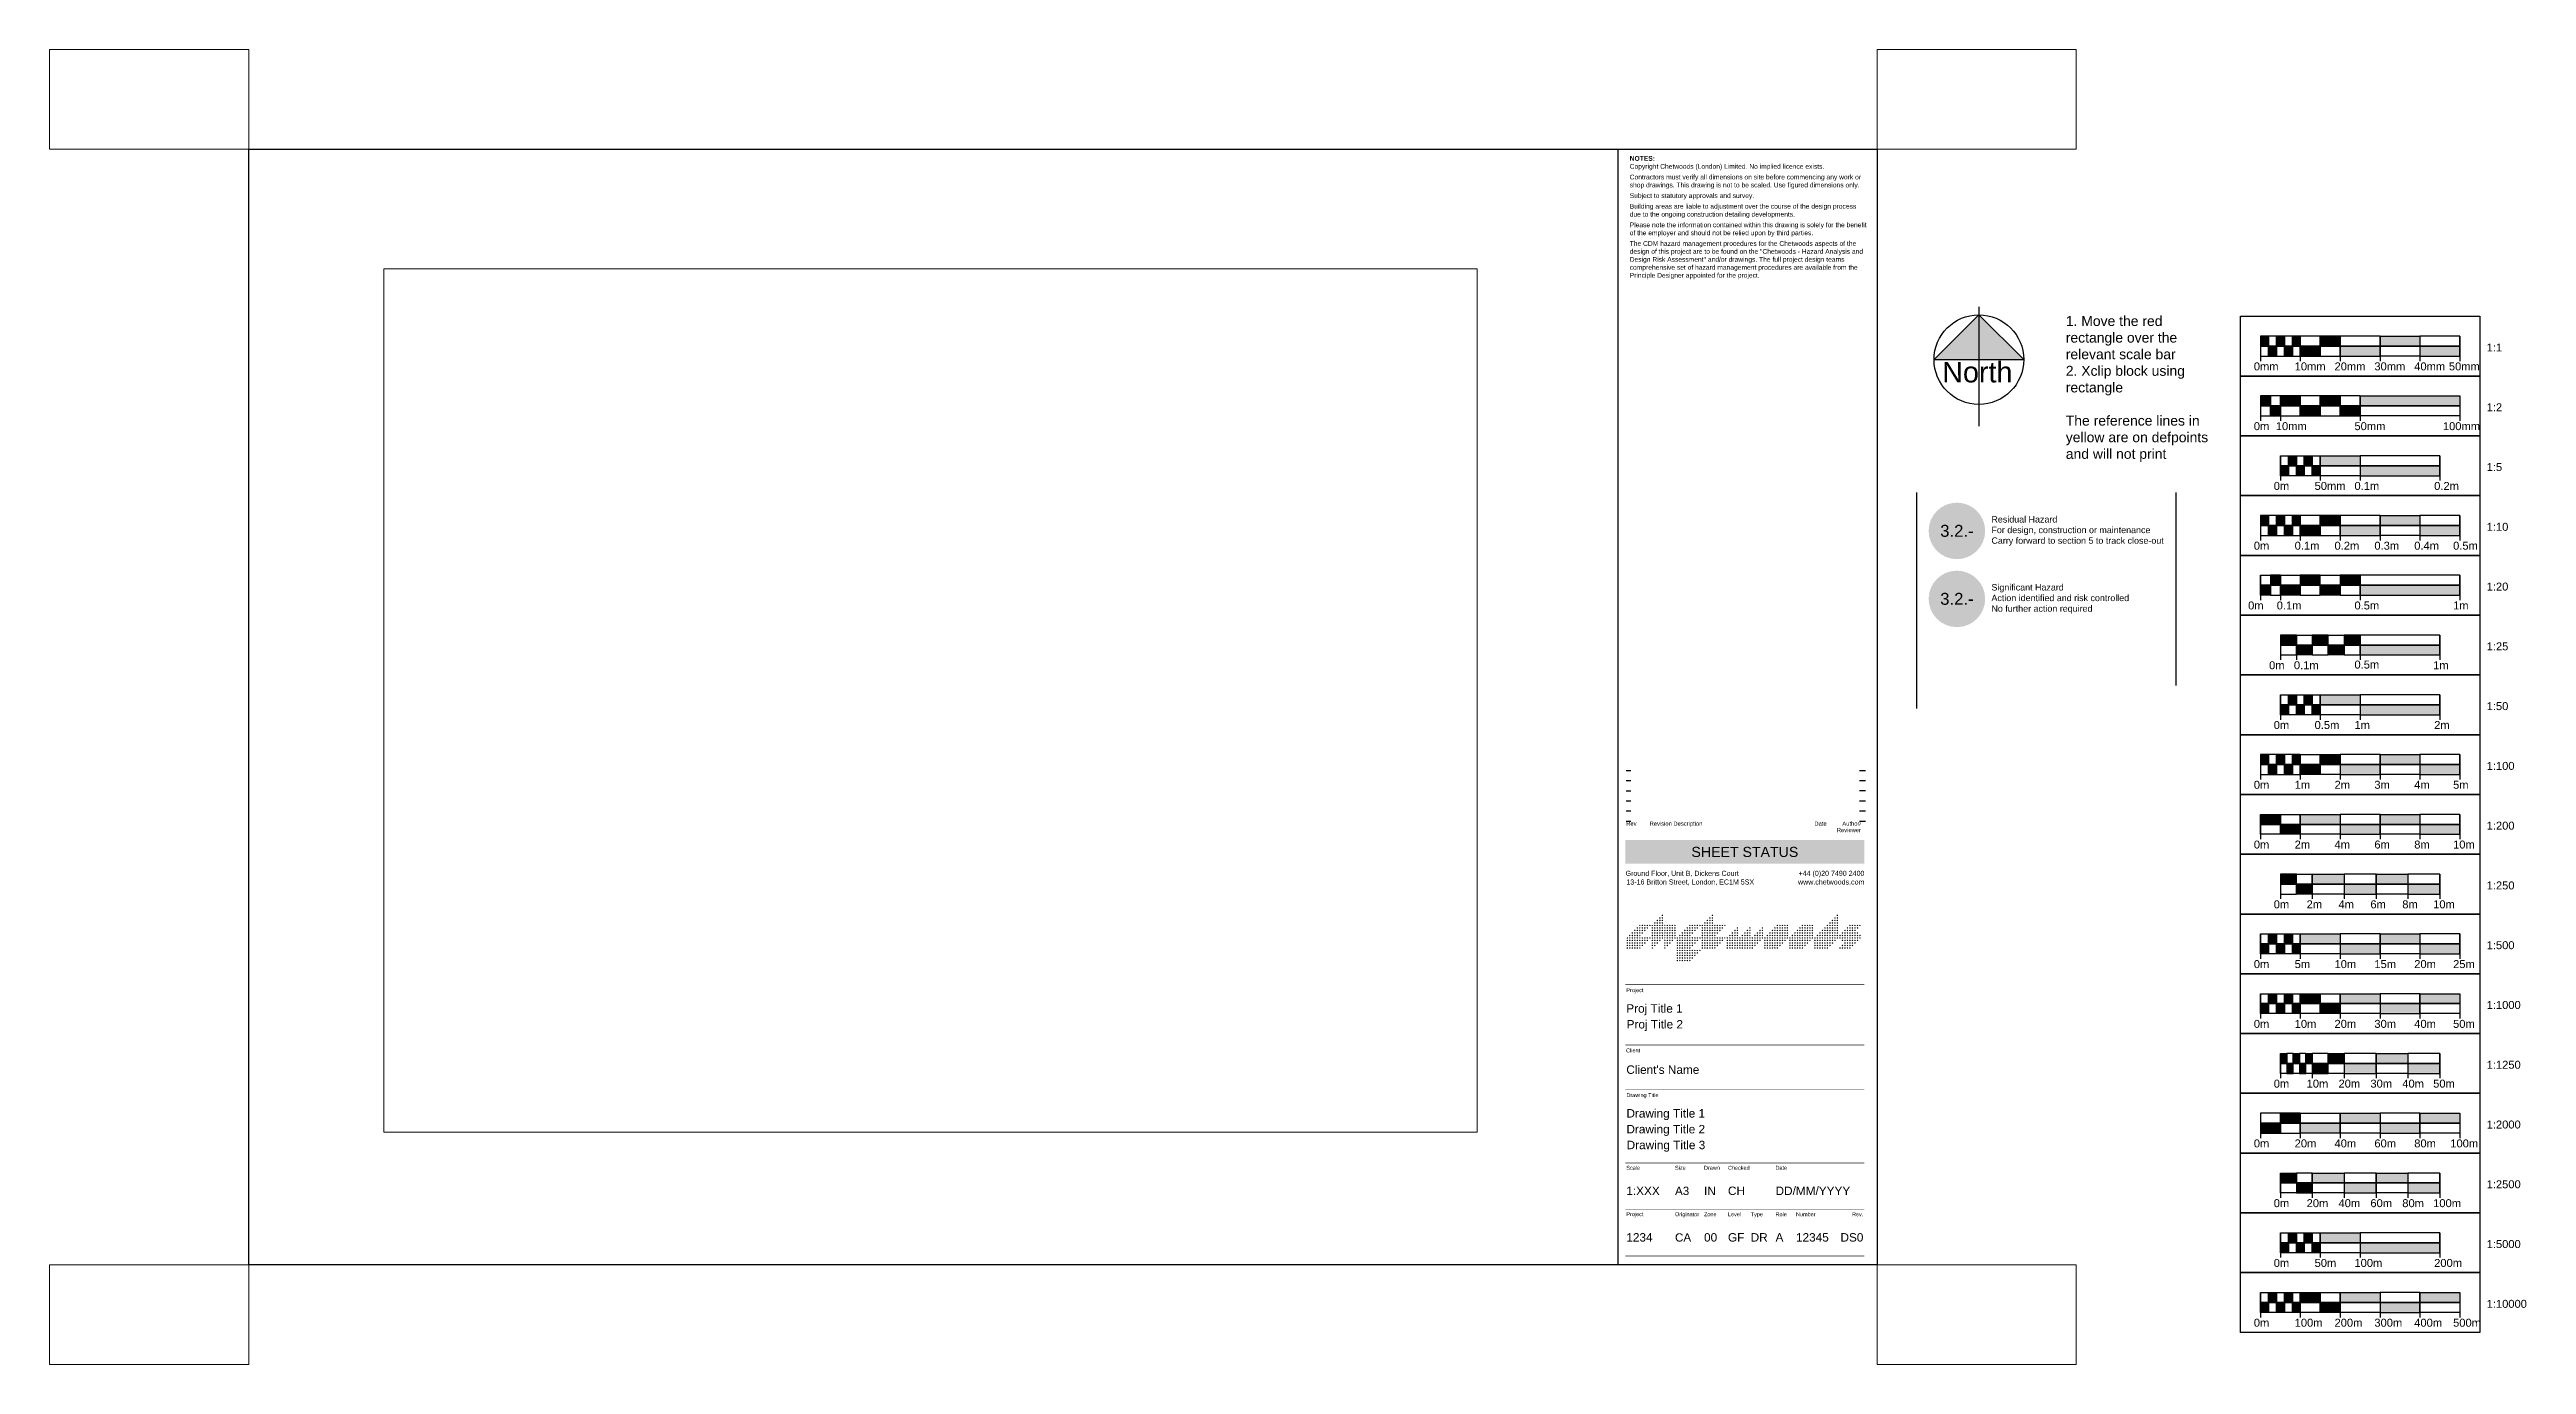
# Paper-space layout 'A3L' of a CAD drawing. Header units: millimetres. Extents: x -50 to 571, y -30 to 300.
import ezdxf
from ezdxf.enums import TextEntityAlignment as Align

# ---------------------------------------------------------------- set-up
doc = ezdxf.new("R2010")
doc.units = ezdxf.units.MM
doc.layers.add('AR002_titleblock', color=7, linetype='Continuous', lineweight=25)
doc.layers.add('AR006_plotsheet guides', color=30, linetype='Continuous', lineweight=13, plot=False)
doc.layers.add('AR009_viewports', color=30, linetype='Continuous', lineweight=25, plot=False)
doc.styles.add('ARIAL', font='arial.ttf')
doc.styles.add('Arial_8', font='arial.ttf', dxfattribs={"height": 1.475299})
doc.styles.add('Arial_9', font='arial.ttf', dxfattribs={"height": 1.18024})
doc.styles.get("Standard").update_dxf_attribs({"font": 'arial.ttf'})

psp = doc.layouts.new('A3L')

# ---------------------------------------------------------------- texts
at = {"layer": 'AR002_titleblock', "insert": (346.45, 273.27), "char_height": 1.2, "width": 59.3308, "attachment_point": 1, "style": 'ARIAL'}
psp.add_mtext('{\\fArial|b1|i0|c0|p34;NOTES:\\P}Copyright Chetwoods (London) Limited. No implied licence exists.\\P{\\fArial|b1|i0|c0|p34;\\H0.33333x;\\P}Contractors must verify all dimensions on site before commencing any work or shop drawings. This drawing is not to be scaled. Use figured dimensions only.\\P{\\H0.33333x;\\P}Subject to statutory approvals and survey.\\P{\\H0.33333x;\\P}Building areas are liable to adjustment over the course of the design process due to the ongoing construction detailing developments.\\P{\\H0.33333x;\\P}Please note the information contained within this drawing is solely for the benefit of the employer and should not be relied upon by third parties.\\P{\\H0.33333x;\\P}The CDM hazard management procedures for the Chetwoods aspects of the design of this project are to be found on the "Chetwoods - Hazard Analysis and Design Risk Assessment" and/or drawings. The full project design teams comprehensive set of hazard management procedures are available from the Principle Designer appointed for the project.', dxfattribs=at)
at = {"layer": 'AR002_titleblock', "color": 7, "true_color": 0xffffff, "char_height": 3, "attachment_point": 5, "style": 'ARIAL'}
for insert in [(428.54, 179.19), (428.54, 162.13)]:
    psp.add_mtext_dynamic_manual_height_columns('3.2.-', width=14.0733, gutter_width=12.5, heights=[0], dxfattribs=dict(at, insert=insert))
at = {"layer": 'AR002_titleblock', "char_height": 1.6, "attachment_point": 4, "style": 'ARIAL'}
for s, insert in [('Residual Hazard\\PFor design, construction or maintenance\\PCarry forward to section 5 to track close-out', (437.21, 179.19)), ('Significant Hazard\\PAction identified and risk controlled\\PNo further action required', (437.21, 162.13))]:
    psp.add_mtext_dynamic_manual_height_columns(s, width=43.5654, gutter_width=12.5, heights=[0], dxfattribs=dict(at, insert=insert))
at = {"layer": 'Defpoints', "color": 10, "insert": (455.86, 233.12), "char_height": 2.5, "attachment_point": 1, "style": 'ARIAL'}
psp.add_mtext_dynamic_manual_height_columns('1. Move the red rectangle over the relevant scale bar\\P2. Xclip block using rectangle \\P\\PThe reference lines in yellow are on defpoints and will not print', width=38.8531, gutter_width=12.5, heights=[0], dxfattribs=at)

# ---------------------------------------------------------------- blocks, each defined once
blk = doc.blocks.new('scale bars')
for points in [[(773.88, 601.48), (775.88, 601.48), (775.88, 603.98), (773.88, 603.98)], [(777.88, 601.48), (779.88, 601.48), (779.88, 603.98), (777.88, 603.98)], [(781.88, 601.48), (783.88, 601.48), (783.88, 603.98), (781.88, 603.98)], [(788.88, 601.48), (793.88, 601.48), (793.88, 603.98), (788.88, 603.98)], [(803.88, 603.98), (813.88, 603.98), (813.88, 601.48), (803.88, 601.48)], [(777.88, 601.48), (775.88, 601.48), (775.88, 598.98), (777.88, 598.98)], [(781.88, 601.48), (779.88, 601.48), (779.88, 598.98), (781.88, 598.98)], [(788.88, 601.48), (783.88, 601.48), (783.88, 598.98), (788.88, 598.98)], [(793.88, 598.98), (803.88, 598.98), (803.88, 601.48), (793.88, 601.48)], [(813.88, 598.98), (823.88, 598.98), (823.88, 601.48), (813.88, 601.48)], [(773.88, 586.48), (776.38, 586.48), (776.38, 588.98), (773.88, 588.98)], [(778.88, 586.48), (776.38, 586.48), (776.38, 583.98), (778.88, 583.98)], [(778.88, 586.48), (783.88, 586.48), (783.88, 588.98), (778.88, 588.98)], [(788.88, 586.48), (783.88, 586.48), (783.88, 583.98), (788.88, 583.98)], [(788.88, 586.48), (793.88, 586.48), (793.88, 588.98), (788.88, 588.98)], [(798.88, 586.48), (793.88, 586.48), (793.88, 583.98), (798.88, 583.98)], [(798.88, 588.98), (823.88, 588.98), (823.88, 586.48), (798.88, 586.48)], [(782.88, 571.48), (780.88, 571.48), (780.88, 573.98), (782.88, 573.98)], [(786.88, 571.48), (784.88, 571.48), (784.88, 573.98), (786.88, 573.98)], [(788.88, 573.98), (798.88, 573.98), (798.88, 571.48), (788.88, 571.48)], [(778.88, 571.48), (780.88, 571.48), (780.88, 568.98), (778.88, 568.98)], [(782.88, 571.48), (784.88, 571.48), (784.88, 568.98), (782.88, 568.98)], [(786.88, 571.48), (788.88, 571.48), (788.88, 568.98), (786.88, 568.98)], [(798.88, 568.98), (818.88, 568.98), (818.88, 571.48), (798.88, 571.48)], [(773.88, 556.48), (775.88, 556.48), (775.88, 558.98), (773.88, 558.98)], [(777.88, 556.48), (775.88, 556.48), (775.88, 553.98), (777.88, 553.98)], [(777.88, 556.48), (779.88, 556.48), (779.88, 558.98), (777.88, 558.98)], [(781.88, 556.48), (779.88, 556.48), (779.88, 553.98), (781.88, 553.98)], [(781.88, 556.48), (783.88, 556.48), (783.88, 558.98), (781.88, 558.98)], [(788.88, 556.48), (783.88, 556.48), (783.88, 553.98), (788.88, 553.98)], [(788.88, 556.48), (793.88, 556.48), (793.88, 558.98), (788.88, 558.98)], [(793.88, 553.98), (803.88, 553.98), (803.88, 556.48), (793.88, 556.48)], [(803.88, 558.98), (813.88, 558.98), (813.88, 556.48), (803.88, 556.48)], [(813.88, 553.98), (823.88, 553.98), (823.88, 556.48), (813.88, 556.48)], [(776.38, 538.98), (773.88, 538.98), (773.88, 541.48), (776.38, 541.48)], [(778.88, 543.98), (776.38, 543.98), (776.38, 541.48), (778.88, 541.48)], [(783.88, 538.98), (778.88, 538.98), (778.88, 541.48), (783.88, 541.48)], [(788.88, 543.98), (783.88, 543.98), (783.88, 541.48), (788.88, 541.48)], [(793.88, 538.98), (788.88, 538.98), (788.88, 541.48), (793.88, 541.48)], [(798.88, 543.98), (793.88, 543.98), (793.88, 541.48), (798.88, 541.48)], [(798.88, 538.98), (823.88, 538.98), (823.88, 541.48), (798.88, 541.48)], [(778.88, 526.48), (782.88, 526.48), (782.88, 528.98), (778.88, 528.98)], [(786.88, 526.48), (790.88, 526.48), (790.88, 528.98), (786.88, 528.98)], [(794.88, 526.48), (798.88, 526.48), (798.88, 528.98), (794.88, 528.98)], [(782.88, 526.48), (786.88, 526.48), (786.88, 523.98), (782.88, 523.98)], [(790.88, 526.48), (794.88, 526.48), (794.88, 523.98), (790.88, 523.98)], [(798.88, 523.98), (818.88, 523.98), (818.88, 526.48), (798.88, 526.48)], [(778.88, 511.48), (780.88, 511.48), (780.88, 508.98), (778.88, 508.98)], [(782.88, 511.48), (780.88, 511.48), (780.88, 513.98), (782.88, 513.98)], [(782.88, 511.48), (784.88, 511.48), (784.88, 508.98), (782.88, 508.98)], [(786.88, 511.48), (784.88, 511.48), (784.88, 513.98), (786.88, 513.98)], [(786.88, 511.48), (788.88, 511.48), (788.88, 508.98), (786.88, 508.98)], [(788.88, 513.98), (798.88, 513.98), (798.88, 511.48), (788.88, 511.48)], [(798.88, 508.98), (818.88, 508.98), (818.88, 511.48), (798.88, 511.48)], [(773.88, 496.48), (775.88, 496.48), (775.88, 498.98), (773.88, 498.98)], [(777.88, 496.48), (779.88, 496.48), (779.88, 498.98), (777.88, 498.98)], [(781.88, 496.48), (783.88, 496.48), (783.88, 498.98), (781.88, 498.98)], [(788.88, 498.98), (793.88, 498.98), (793.88, 496.48), (788.88, 496.48)], [(803.88, 498.98), (813.88, 498.98), (813.88, 496.48), (803.88, 496.48)], [(777.88, 496.48), (775.88, 496.48), (775.88, 493.98), (777.88, 493.98)], [(781.88, 496.48), (779.88, 496.48), (779.88, 493.98), (781.88, 493.98)], [(788.88, 493.98), (783.88, 493.98), (783.88, 496.48), (788.88, 496.48)], [(793.88, 493.98), (803.88, 493.98), (803.88, 496.48), (793.88, 496.48)], [(813.88, 493.98), (823.88, 493.98), (823.88, 496.48), (813.88, 496.48)], [(778.88, 481.48), (773.88, 481.48), (773.88, 483.98), (778.88, 483.98)], [(778.88, 481.48), (783.88, 481.48), (783.88, 478.98), (778.88, 478.98)], [(783.88, 483.98), (793.88, 483.98), (793.88, 481.48), (783.88, 481.48)], [(793.88, 478.98), (803.88, 478.98), (803.88, 481.48), (793.88, 481.48)], [(803.88, 483.98), (813.88, 483.98), (813.88, 481.48), (803.88, 481.48)], [(813.88, 478.98), (823.88, 478.98), (823.88, 481.48), (813.88, 481.48)], [(778.88, 466.48), (782.88, 466.48), (782.88, 468.98), (778.88, 468.98)], [(782.88, 466.48), (786.88, 466.48), (786.88, 463.98), (782.88, 463.98)], [(786.88, 468.98), (794.88, 468.98), (794.88, 466.48), (786.88, 466.48)], [(794.88, 463.98), (802.88, 463.98), (802.88, 466.48), (794.88, 466.48)], [(802.88, 468.98), (810.88, 468.98), (810.88, 466.48), (802.88, 466.48)], [(810.88, 463.98), (818.88, 463.98), (818.88, 466.48), (810.88, 466.48)], [(777.88, 451.48), (775.88, 451.48), (775.88, 453.98), (777.88, 453.98)], [(781.88, 451.48), (779.88, 451.48), (779.88, 453.98), (781.88, 453.98)], [(783.88, 453.98), (793.88, 453.98), (793.88, 451.48), (783.88, 451.48)], [(803.88, 453.98), (813.88, 453.98), (813.88, 451.48), (803.88, 451.48)], [(773.88, 451.48), (775.88, 451.48), (775.88, 448.98), (773.88, 448.98)], [(777.88, 451.48), (779.88, 451.48), (779.88, 448.98), (777.88, 448.98)], [(781.88, 451.48), (783.88, 451.48), (783.88, 448.98), (781.88, 448.98)], [(793.88, 448.98), (803.88, 448.98), (803.88, 451.48), (793.88, 451.48)], [(813.88, 448.98), (823.88, 448.98), (823.88, 451.48), (813.88, 451.48)], [(773.88, 436.48), (775.88, 436.48), (775.88, 433.98), (773.88, 433.98)], [(777.88, 436.48), (775.88, 436.48), (775.88, 438.98), (777.88, 438.98)], [(777.88, 436.48), (779.88, 436.48), (779.88, 433.98), (777.88, 433.98)], [(781.88, 436.48), (779.88, 436.48), (779.88, 438.98), (781.88, 438.98)], [(781.88, 436.48), (783.88, 436.48), (783.88, 433.98), (781.88, 433.98)], [(788.88, 436.48), (783.88, 436.48), (783.88, 438.98), (788.88, 438.98)], [(788.88, 436.48), (793.88, 436.48), (793.88, 433.98), (788.88, 433.98)], [(793.88, 438.98), (803.88, 438.98), (803.88, 436.48), (793.88, 436.48)], [(803.88, 433.98), (813.88, 433.98), (813.88, 436.48), (803.88, 436.48)], [(813.88, 438.98), (823.88, 438.98), (823.88, 436.48), (813.88, 436.48)], [(780.48, 421.48), (778.88, 421.48), (778.88, 423.98), (780.48, 423.98)], [(783.68, 421.48), (782.08, 421.48), (782.08, 423.98), (783.68, 423.98)], [(786.88, 421.48), (785.28, 421.48), (785.28, 423.98), (786.88, 423.98)], [(794.88, 421.48), (790.88, 421.48), (790.88, 423.98), (794.88, 423.98)], [(802.88, 423.98), (810.88, 423.98), (810.88, 421.48), (802.88, 421.48)], [(782.08, 421.48), (780.48, 421.48), (780.48, 418.98), (782.08, 418.98)], [(785.28, 421.48), (783.68, 421.48), (783.68, 418.98), (785.28, 418.98)], [(790.88, 421.48), (786.88, 421.48), (786.88, 418.98), (790.88, 418.98)], [(794.88, 418.98), (802.88, 418.98), (802.88, 421.48), (794.88, 421.48)], [(810.88, 418.98), (818.88, 418.98), (818.88, 421.48), (810.88, 421.48)], [(778.88, 406.48), (773.88, 406.48), (773.88, 403.98), (778.88, 403.98)], [(778.88, 406.48), (783.88, 406.48), (783.88, 408.98), (778.88, 408.98)], [(793.88, 403.98), (783.88, 403.98), (783.88, 406.48), (793.88, 406.48)], [(793.88, 408.98), (803.88, 408.98), (803.88, 406.48), (793.88, 406.48)], [(803.88, 403.98), (813.88, 403.98), (813.88, 406.48), (803.88, 406.48)], [(813.88, 408.98), (823.88, 408.98), (823.88, 406.48), (813.88, 406.48)], [(782.88, 391.48), (778.88, 391.48), (778.88, 393.98), (782.88, 393.98)], [(786.88, 393.98), (794.88, 393.98), (794.88, 391.48), (786.88, 391.48)], [(802.88, 393.98), (810.88, 393.98), (810.88, 391.48), (802.88, 391.48)], [(786.88, 391.48), (782.88, 391.48), (782.88, 388.98), (786.88, 388.98)], [(794.88, 388.98), (802.88, 388.98), (802.88, 391.48), (794.88, 391.48)], [(810.88, 388.98), (818.88, 388.98), (818.88, 391.48), (810.88, 391.48)], [(778.88, 376.48), (780.88, 376.48), (780.88, 373.98), (778.88, 373.98)], [(782.88, 376.48), (780.88, 376.48), (780.88, 378.98), (782.88, 378.98)], [(782.88, 376.48), (784.88, 376.48), (784.88, 373.98), (782.88, 373.98)], [(786.88, 376.48), (784.88, 376.48), (784.88, 378.98), (786.88, 378.98)], [(786.88, 376.48), (788.88, 376.48), (788.88, 373.98), (786.88, 373.98)], [(788.88, 378.98), (798.88, 378.98), (798.88, 376.48), (788.88, 376.48)], [(798.88, 373.98), (818.88, 373.98), (818.88, 376.48), (798.88, 376.48)], [(773.88, 361.48), (775.88, 361.48), (775.88, 358.98), (773.88, 358.98)], [(777.88, 361.48), (775.88, 361.48), (775.88, 363.98), (777.88, 363.98)], [(777.88, 361.48), (779.88, 361.48), (779.88, 358.98), (777.88, 358.98)], [(781.88, 361.48), (779.88, 361.48), (779.88, 363.98), (781.88, 363.98)], [(781.88, 361.48), (783.88, 361.48), (783.88, 358.98), (781.88, 358.98)], [(788.88, 361.48), (783.88, 361.48), (783.88, 363.98), (788.88, 363.98)], [(788.88, 361.48), (793.88, 361.48), (793.88, 358.98), (788.88, 358.98)], [(793.88, 363.98), (803.88, 363.98), (803.88, 361.48), (793.88, 361.48)], [(803.88, 358.98), (813.88, 358.98), (813.88, 361.48), (803.88, 361.48)], [(813.88, 363.98), (823.88, 363.98), (823.88, 361.48), (813.88, 361.48)]]:
    blk.add_hatch(color=0).paths.add_polyline_path(points)
at = {"color": 0}
for points in [[(773.88, 603.98), (773.88, 597.75)], [(783.88, 603.98), (783.88, 597.75)], [(793.88, 603.98), (793.88, 597.75)], [(803.88, 603.98), (803.88, 597.75)], [(813.88, 603.98), (813.88, 597.75)], [(823.88, 603.98), (823.88, 597.75)], [(823.88, 603.98), (823.88, 597.75)], [(773.88, 588.98), (773.88, 582.75)], [(778.88, 588.98), (778.88, 582.75)], [(798.88, 588.98), (798.88, 582.75)], [(823.88, 588.98), (823.88, 582.75)], [(823.88, 588.98), (823.88, 582.75)], [(778.88, 573.98), (778.88, 567.75)], [(788.88, 573.98), (788.88, 567.75)], [(798.88, 573.98), (798.88, 567.75)], [(818.88, 573.98), (818.88, 567.75)], [(773.88, 558.98), (773.88, 552.75)], [(783.88, 558.98), (783.88, 552.75)], [(793.88, 558.98), (793.88, 552.75)], [(803.88, 558.98), (803.88, 552.75)], [(813.88, 558.98), (813.88, 552.75)], [(823.88, 558.98), (823.88, 552.75)], [(823.88, 558.98), (823.88, 552.75)], [(773.88, 543.98), (773.88, 537.75)], [(778.88, 543.98), (778.88, 537.75)], [(798.88, 543.98), (798.88, 537.75)], [(823.88, 543.98), (823.88, 537.75)], [(823.88, 543.98), (823.88, 537.75)], [(778.88, 528.98), (778.88, 522.75)], [(782.88, 528.98), (782.88, 522.75)], [(798.88, 528.98), (798.88, 522.75)], [(818.88, 528.98), (818.88, 522.75)], [(818.88, 528.98), (818.88, 522.75)], [(778.88, 513.98), (778.88, 507.75)], [(788.88, 513.98), (788.88, 507.75)], [(798.88, 513.98), (798.88, 507.75)], [(818.88, 513.98), (818.88, 507.75)], [(773.88, 498.98), (773.88, 492.75)], [(783.88, 498.98), (783.88, 492.75)], [(793.88, 498.98), (793.88, 492.75)], [(803.88, 498.98), (803.88, 492.75)], [(813.88, 498.98), (813.88, 492.75)], [(823.88, 498.98), (823.88, 492.75)], [(823.88, 498.98), (823.88, 492.75)], [(773.88, 483.98), (773.88, 477.75)], [(783.88, 483.98), (783.88, 477.75)], [(793.88, 483.98), (793.88, 477.75)], [(803.88, 483.98), (803.88, 477.75)], [(813.88, 483.98), (813.88, 477.75)], [(823.88, 483.98), (823.88, 477.75)], [(823.88, 483.98), (823.88, 477.75)], [(778.88, 468.98), (778.88, 462.75)], [(786.88, 468.98), (786.88, 462.75)], [(794.88, 468.98), (794.88, 462.75)], [(802.88, 468.98), (802.88, 462.75)], [(810.88, 468.98), (810.88, 462.75)], [(818.88, 468.98), (818.88, 462.75)], [(818.88, 468.98), (818.88, 462.75)], [(773.88, 453.98), (773.88, 447.75)], [(783.88, 453.98), (783.88, 447.75)], [(793.88, 453.98), (793.88, 447.75)], [(803.88, 453.98), (803.88, 447.75)], [(813.88, 453.98), (813.88, 447.75)], [(823.88, 453.98), (823.88, 447.75)], [(823.88, 453.98), (823.88, 447.75)], [(773.88, 438.98), (773.88, 432.75)], [(783.88, 438.98), (783.88, 432.75)], [(793.88, 438.98), (793.88, 432.75)], [(803.88, 438.98), (803.88, 432.75)], [(813.88, 438.98), (813.88, 432.75)], [(823.88, 438.98), (823.88, 432.75)], [(823.88, 438.98), (823.88, 432.75)], [(778.88, 423.98), (778.88, 417.75)], [(786.88, 423.98), (786.88, 417.75)], [(794.88, 423.98), (794.88, 417.75)], [(802.88, 423.98), (802.88, 417.75)], [(810.88, 423.98), (810.88, 417.75)], [(818.88, 423.98), (818.88, 417.75)], [(818.88, 423.98), (818.88, 417.75)], [(773.88, 408.98), (773.88, 402.75)], [(783.88, 408.98), (783.88, 402.75)], [(793.88, 408.98), (793.88, 402.75)], [(803.88, 408.98), (803.88, 402.75)], [(813.88, 408.98), (813.88, 402.75)], [(823.88, 408.98), (823.88, 402.75)], [(823.88, 408.98), (823.88, 402.75)], [(778.88, 393.98), (778.88, 387.75)], [(786.88, 393.98), (786.88, 387.75)], [(794.88, 393.98), (794.88, 387.75)], [(802.88, 393.98), (802.88, 387.75)], [(810.88, 393.98), (810.88, 387.75)], [(818.88, 393.98), (818.88, 387.75)], [(818.88, 393.98), (818.88, 387.75)], [(778.88, 378.98), (778.88, 372.75)], [(788.88, 378.98), (788.88, 372.75)], [(798.88, 378.98), (798.88, 372.75)], [(818.88, 378.98), (818.88, 372.75)], [(773.88, 363.98), (773.88, 357.75)], [(783.88, 363.98), (783.88, 357.75)], [(793.88, 363.98), (793.88, 357.75)], [(803.88, 363.98), (803.88, 357.75)], [(813.88, 363.98), (813.88, 357.75)], [(823.88, 363.98), (823.88, 357.75)], [(823.88, 363.98), (823.88, 357.75)]]:
    blk.add_lwpolyline(points, dxfattribs=at)
for points in [[(773.88, 601.48), (775.88, 601.48), (775.88, 603.98), (773.88, 603.98)], [(777.88, 603.98), (775.88, 603.98), (775.88, 601.48), (777.88, 601.48)], [(777.88, 601.48), (779.88, 601.48), (779.88, 603.98), (777.88, 603.98)], [(781.88, 603.98), (779.88, 603.98), (779.88, 601.48), (781.88, 601.48)], [(781.88, 601.48), (783.88, 601.48), (783.88, 603.98), (781.88, 603.98)], [(788.88, 603.98), (783.88, 603.98), (783.88, 601.48), (788.88, 601.48)], [(788.88, 601.48), (793.88, 601.48), (793.88, 603.98), (788.88, 603.98)], [(793.88, 601.48), (803.88, 601.48), (803.88, 603.98), (793.88, 603.98)], [(803.88, 603.98), (813.88, 603.98), (813.88, 601.48), (803.88, 601.48)], [(813.88, 601.48), (823.88, 601.48), (823.88, 603.98), (813.88, 603.98)], [(773.88, 598.98), (775.88, 598.98), (775.88, 601.48), (773.88, 601.48)], [(777.88, 601.48), (775.88, 601.48), (775.88, 598.98), (777.88, 598.98)], [(777.88, 598.98), (779.88, 598.98), (779.88, 601.48), (777.88, 601.48)], [(781.88, 601.48), (779.88, 601.48), (779.88, 598.98), (781.88, 598.98)], [(781.88, 598.98), (783.88, 598.98), (783.88, 601.48), (781.88, 601.48)], [(788.88, 601.48), (783.88, 601.48), (783.88, 598.98), (788.88, 598.98)], [(788.88, 598.98), (793.88, 598.98), (793.88, 601.48), (788.88, 601.48)], [(793.88, 598.98), (803.88, 598.98), (803.88, 601.48), (793.88, 601.48)], [(803.88, 601.48), (813.88, 601.48), (813.88, 598.98), (803.88, 598.98)], [(813.88, 598.98), (823.88, 598.98), (823.88, 601.48), (813.88, 601.48)], [(773.88, 586.48), (776.38, 586.48), (776.38, 588.98), (773.88, 588.98)], [(773.88, 583.98), (776.38, 583.98), (776.38, 586.48), (773.88, 586.48)], [(778.88, 588.98), (776.38, 588.98), (776.38, 586.48), (778.88, 586.48)], [(778.88, 586.48), (776.38, 586.48), (776.38, 583.98), (778.88, 583.98)], [(778.88, 586.48), (783.88, 586.48), (783.88, 588.98), (778.88, 588.98)], [(778.88, 583.98), (783.88, 583.98), (783.88, 586.48), (778.88, 586.48)], [(788.88, 588.98), (783.88, 588.98), (783.88, 586.48), (788.88, 586.48)], [(788.88, 586.48), (783.88, 586.48), (783.88, 583.98), (788.88, 583.98)], [(788.88, 586.48), (793.88, 586.48), (793.88, 588.98), (788.88, 588.98)], [(788.88, 583.98), (793.88, 583.98), (793.88, 586.48), (788.88, 586.48)], [(798.88, 588.98), (793.88, 588.98), (793.88, 586.48), (798.88, 586.48)], [(798.88, 586.48), (793.88, 586.48), (793.88, 583.98), (798.88, 583.98)], [(798.88, 588.98), (823.88, 588.98), (823.88, 586.48), (798.88, 586.48)], [(798.88, 586.48), (823.88, 586.48), (823.88, 583.98), (798.88, 583.98)], [(778.88, 573.98), (780.88, 573.98), (780.88, 571.48), (778.88, 571.48)], [(782.88, 571.48), (780.88, 571.48), (780.88, 573.98), (782.88, 573.98)], [(782.88, 573.98), (784.88, 573.98), (784.88, 571.48), (782.88, 571.48)], [(786.88, 571.48), (784.88, 571.48), (784.88, 573.98), (786.88, 573.98)], [(786.88, 573.98), (788.88, 573.98), (788.88, 571.48), (786.88, 571.48)], [(788.88, 573.98), (798.88, 573.98), (798.88, 571.48), (788.88, 571.48)], [(798.88, 571.48), (818.88, 571.48), (818.88, 573.98), (798.88, 573.98)], [(778.88, 571.48), (780.88, 571.48), (780.88, 568.98), (778.88, 568.98)], [(782.88, 568.98), (780.88, 568.98), (780.88, 571.48), (782.88, 571.48)], [(782.88, 571.48), (784.88, 571.48), (784.88, 568.98), (782.88, 568.98)], [(786.88, 568.98), (784.88, 568.98), (784.88, 571.48), (786.88, 571.48)], [(786.88, 571.48), (788.88, 571.48), (788.88, 568.98), (786.88, 568.98)], [(788.88, 571.48), (798.88, 571.48), (798.88, 568.98), (788.88, 568.98)], [(798.88, 568.98), (818.88, 568.98), (818.88, 571.48), (798.88, 571.48)], [(773.88, 556.48), (775.88, 556.48), (775.88, 558.98), (773.88, 558.98)], [(773.88, 553.98), (775.88, 553.98), (775.88, 556.48), (773.88, 556.48)], [(777.88, 558.98), (775.88, 558.98), (775.88, 556.48), (777.88, 556.48)], [(777.88, 556.48), (775.88, 556.48), (775.88, 553.98), (777.88, 553.98)], [(777.88, 556.48), (779.88, 556.48), (779.88, 558.98), (777.88, 558.98)], [(777.88, 553.98), (779.88, 553.98), (779.88, 556.48), (777.88, 556.48)], [(781.88, 558.98), (779.88, 558.98), (779.88, 556.48), (781.88, 556.48)], [(781.88, 556.48), (779.88, 556.48), (779.88, 553.98), (781.88, 553.98)], [(781.88, 556.48), (783.88, 556.48), (783.88, 558.98), (781.88, 558.98)], [(781.88, 553.98), (783.88, 553.98), (783.88, 556.48), (781.88, 556.48)], [(788.88, 558.98), (783.88, 558.98), (783.88, 556.48), (788.88, 556.48)], [(788.88, 556.48), (783.88, 556.48), (783.88, 553.98), (788.88, 553.98)], [(788.88, 556.48), (793.88, 556.48), (793.88, 558.98), (788.88, 558.98)], [(788.88, 553.98), (793.88, 553.98), (793.88, 556.48), (788.88, 556.48)], [(793.88, 556.48), (803.88, 556.48), (803.88, 558.98), (793.88, 558.98)], [(793.88, 553.98), (803.88, 553.98), (803.88, 556.48), (793.88, 556.48)], [(803.88, 558.98), (813.88, 558.98), (813.88, 556.48), (803.88, 556.48)], [(803.88, 556.48), (813.88, 556.48), (813.88, 553.98), (803.88, 553.98)], [(813.88, 556.48), (823.88, 556.48), (823.88, 558.98), (813.88, 558.98)], [(813.88, 553.98), (823.88, 553.98), (823.88, 556.48), (813.88, 556.48)], [(776.38, 541.48), (773.88, 541.48), (773.88, 543.98), (776.38, 543.98)], [(776.38, 538.98), (773.88, 538.98), (773.88, 541.48), (776.38, 541.48)], [(778.88, 543.98), (776.38, 543.98), (776.38, 541.48), (778.88, 541.48)], [(778.88, 541.48), (776.38, 541.48), (776.38, 538.98), (778.88, 538.98)], [(783.88, 541.48), (778.88, 541.48), (778.88, 543.98), (783.88, 543.98)], [(783.88, 538.98), (778.88, 538.98), (778.88, 541.48), (783.88, 541.48)], [(788.88, 543.98), (783.88, 543.98), (783.88, 541.48), (788.88, 541.48)], [(788.88, 541.48), (783.88, 541.48), (783.88, 538.98), (788.88, 538.98)], [(793.88, 541.48), (788.88, 541.48), (788.88, 543.98), (793.88, 543.98)], [(793.88, 538.98), (788.88, 538.98), (788.88, 541.48), (793.88, 541.48)], [(798.88, 543.98), (793.88, 543.98), (793.88, 541.48), (798.88, 541.48)], [(798.88, 541.48), (793.88, 541.48), (793.88, 538.98), (798.88, 538.98)], [(798.88, 541.48), (823.88, 541.48), (823.88, 543.98), (798.88, 543.98)], [(798.88, 538.98), (823.88, 538.98), (823.88, 541.48), (798.88, 541.48)], [(778.88, 526.48), (782.88, 526.48), (782.88, 528.98), (778.88, 528.98)], [(782.88, 528.98), (786.88, 528.98), (786.88, 526.48), (782.88, 526.48)], [(786.88, 526.48), (790.88, 526.48), (790.88, 528.98), (786.88, 528.98)], [(790.88, 528.98), (794.88, 528.98), (794.88, 526.48), (790.88, 526.48)], [(794.88, 526.48), (798.88, 526.48), (798.88, 528.98), (794.88, 528.98)], [(798.88, 526.48), (818.88, 526.48), (818.88, 528.98), (798.88, 528.98)], [(778.88, 523.98), (782.88, 523.98), (782.88, 526.48), (778.88, 526.48)], [(782.88, 526.48), (786.88, 526.48), (786.88, 523.98), (782.88, 523.98)], [(786.88, 523.98), (790.88, 523.98), (790.88, 526.48), (786.88, 526.48)], [(790.88, 526.48), (794.88, 526.48), (794.88, 523.98), (790.88, 523.98)], [(794.88, 523.98), (798.88, 523.98), (798.88, 526.48), (794.88, 526.48)], [(798.88, 523.98), (818.88, 523.98), (818.88, 526.48), (798.88, 526.48)], [(778.88, 513.98), (780.88, 513.98), (780.88, 511.48), (778.88, 511.48)], [(778.88, 511.48), (780.88, 511.48), (780.88, 508.98), (778.88, 508.98)], [(782.88, 511.48), (780.88, 511.48), (780.88, 513.98), (782.88, 513.98)], [(782.88, 508.98), (780.88, 508.98), (780.88, 511.48), (782.88, 511.48)], [(782.88, 513.98), (784.88, 513.98), (784.88, 511.48), (782.88, 511.48)], [(782.88, 511.48), (784.88, 511.48), (784.88, 508.98), (782.88, 508.98)], [(786.88, 511.48), (784.88, 511.48), (784.88, 513.98), (786.88, 513.98)], [(786.88, 508.98), (784.88, 508.98), (784.88, 511.48), (786.88, 511.48)], [(786.88, 513.98), (788.88, 513.98), (788.88, 511.48), (786.88, 511.48)], [(786.88, 511.48), (788.88, 511.48), (788.88, 508.98), (786.88, 508.98)], [(788.88, 513.98), (798.88, 513.98), (798.88, 511.48), (788.88, 511.48)], [(788.88, 511.48), (798.88, 511.48), (798.88, 508.98), (788.88, 508.98)], [(798.88, 511.48), (818.88, 511.48), (818.88, 513.98), (798.88, 513.98)], [(798.88, 508.98), (818.88, 508.98), (818.88, 511.48), (798.88, 511.48)], [(773.88, 496.48), (775.88, 496.48), (775.88, 498.98), (773.88, 498.98)], [(777.88, 498.98), (775.88, 498.98), (775.88, 496.48), (777.88, 496.48)], [(777.88, 496.48), (779.88, 496.48), (779.88, 498.98), (777.88, 498.98)], [(781.88, 498.98), (779.88, 498.98), (779.88, 496.48), (781.88, 496.48)], [(781.88, 496.48), (783.88, 496.48), (783.88, 498.98), (781.88, 498.98)], [(788.88, 496.48), (783.88, 496.48), (783.88, 498.98), (788.88, 498.98)], [(788.88, 498.98), (793.88, 498.98), (793.88, 496.48), (788.88, 496.48)], [(793.88, 496.48), (803.88, 496.48), (803.88, 498.98), (793.88, 498.98)], [(803.88, 498.98), (813.88, 498.98), (813.88, 496.48), (803.88, 496.48)], [(813.88, 496.48), (823.88, 496.48), (823.88, 498.98), (813.88, 498.98)], [(773.88, 493.98), (775.88, 493.98), (775.88, 496.48), (773.88, 496.48)], [(777.88, 496.48), (775.88, 496.48), (775.88, 493.98), (777.88, 493.98)], [(777.88, 493.98), (779.88, 493.98), (779.88, 496.48), (777.88, 496.48)], [(781.88, 496.48), (779.88, 496.48), (779.88, 493.98), (781.88, 493.98)], [(781.88, 493.98), (783.88, 493.98), (783.88, 496.48), (781.88, 496.48)], [(788.88, 493.98), (783.88, 493.98), (783.88, 496.48), (788.88, 496.48)], [(788.88, 496.48), (793.88, 496.48), (793.88, 493.98), (788.88, 493.98)], [(793.88, 493.98), (803.88, 493.98), (803.88, 496.48), (793.88, 496.48)], [(803.88, 496.48), (813.88, 496.48), (813.88, 493.98), (803.88, 493.98)], [(813.88, 493.98), (823.88, 493.98), (823.88, 496.48), (813.88, 496.48)], [(778.88, 481.48), (773.88, 481.48), (773.88, 483.98), (778.88, 483.98)], [(778.88, 478.98), (773.88, 478.98), (773.88, 481.48), (778.88, 481.48)], [(778.88, 483.98), (783.88, 483.98), (783.88, 481.48), (778.88, 481.48)], [(778.88, 481.48), (783.88, 481.48), (783.88, 478.98), (778.88, 478.98)], [(783.88, 483.98), (793.88, 483.98), (793.88, 481.48), (783.88, 481.48)], [(783.88, 481.48), (793.88, 481.48), (793.88, 478.98), (783.88, 478.98)], [(793.88, 481.48), (803.88, 481.48), (803.88, 483.98), (793.88, 483.98)], [(793.88, 478.98), (803.88, 478.98), (803.88, 481.48), (793.88, 481.48)], [(803.88, 483.98), (813.88, 483.98), (813.88, 481.48), (803.88, 481.48)], [(803.88, 481.48), (813.88, 481.48), (813.88, 478.98), (803.88, 478.98)], [(813.88, 481.48), (823.88, 481.48), (823.88, 483.98), (813.88, 483.98)], [(813.88, 478.98), (823.88, 478.98), (823.88, 481.48), (813.88, 481.48)], [(778.88, 466.48), (782.88, 466.48), (782.88, 468.98), (778.88, 468.98)], [(778.88, 463.98), (782.88, 463.98), (782.88, 466.48), (778.88, 466.48)], [(782.88, 468.98), (786.88, 468.98), (786.88, 466.48), (782.88, 466.48)], [(782.88, 466.48), (786.88, 466.48), (786.88, 463.98), (782.88, 463.98)], [(786.88, 468.98), (794.88, 468.98), (794.88, 466.48), (786.88, 466.48)], [(786.88, 466.48), (794.88, 466.48), (794.88, 463.98), (786.88, 463.98)], [(794.88, 466.48), (802.88, 466.48), (802.88, 468.98), (794.88, 468.98)], [(794.88, 463.98), (802.88, 463.98), (802.88, 466.48), (794.88, 466.48)], [(802.88, 468.98), (810.88, 468.98), (810.88, 466.48), (802.88, 466.48)], [(802.88, 466.48), (810.88, 466.48), (810.88, 463.98), (802.88, 463.98)], [(810.88, 466.48), (818.88, 466.48), (818.88, 468.98), (810.88, 468.98)], [(810.88, 463.98), (818.88, 463.98), (818.88, 466.48), (810.88, 466.48)], [(773.88, 453.98), (775.88, 453.98), (775.88, 451.48), (773.88, 451.48)], [(777.88, 451.48), (775.88, 451.48), (775.88, 453.98), (777.88, 453.98)], [(777.88, 453.98), (779.88, 453.98), (779.88, 451.48), (777.88, 451.48)], [(781.88, 451.48), (779.88, 451.48), (779.88, 453.98), (781.88, 453.98)], [(781.88, 453.98), (783.88, 453.98), (783.88, 451.48), (781.88, 451.48)], [(783.88, 453.98), (793.88, 453.98), (793.88, 451.48), (783.88, 451.48)], [(793.88, 451.48), (803.88, 451.48), (803.88, 453.98), (793.88, 453.98)], [(803.88, 453.98), (813.88, 453.98), (813.88, 451.48), (803.88, 451.48)], [(813.88, 451.48), (823.88, 451.48), (823.88, 453.98), (813.88, 453.98)], [(773.88, 451.48), (775.88, 451.48), (775.88, 448.98), (773.88, 448.98)], [(777.88, 448.98), (775.88, 448.98), (775.88, 451.48), (777.88, 451.48)], [(777.88, 451.48), (779.88, 451.48), (779.88, 448.98), (777.88, 448.98)], [(781.88, 448.98), (779.88, 448.98), (779.88, 451.48), (781.88, 451.48)], [(781.88, 451.48), (783.88, 451.48), (783.88, 448.98), (781.88, 448.98)], [(783.88, 451.48), (793.88, 451.48), (793.88, 448.98), (783.88, 448.98)], [(793.88, 448.98), (803.88, 448.98), (803.88, 451.48), (793.88, 451.48)], [(803.88, 451.48), (813.88, 451.48), (813.88, 448.98), (803.88, 448.98)], [(813.88, 448.98), (823.88, 448.98), (823.88, 451.48), (813.88, 451.48)], [(773.88, 438.98), (775.88, 438.98), (775.88, 436.48), (773.88, 436.48)], [(773.88, 436.48), (775.88, 436.48), (775.88, 433.98), (773.88, 433.98)], [(777.88, 436.48), (775.88, 436.48), (775.88, 438.98), (777.88, 438.98)], [(777.88, 433.98), (775.88, 433.98), (775.88, 436.48), (777.88, 436.48)], [(777.88, 438.98), (779.88, 438.98), (779.88, 436.48), (777.88, 436.48)], [(777.88, 436.48), (779.88, 436.48), (779.88, 433.98), (777.88, 433.98)], [(781.88, 436.48), (779.88, 436.48), (779.88, 438.98), (781.88, 438.98)], [(781.88, 433.98), (779.88, 433.98), (779.88, 436.48), (781.88, 436.48)], [(781.88, 438.98), (783.88, 438.98), (783.88, 436.48), (781.88, 436.48)], [(781.88, 436.48), (783.88, 436.48), (783.88, 433.98), (781.88, 433.98)], [(788.88, 436.48), (783.88, 436.48), (783.88, 438.98), (788.88, 438.98)], [(788.88, 433.98), (783.88, 433.98), (783.88, 436.48), (788.88, 436.48)], [(788.88, 438.98), (793.88, 438.98), (793.88, 436.48), (788.88, 436.48)], [(788.88, 436.48), (793.88, 436.48), (793.88, 433.98), (788.88, 433.98)], [(793.88, 438.98), (803.88, 438.98), (803.88, 436.48), (793.88, 436.48)], [(793.88, 436.48), (803.88, 436.48), (803.88, 433.98), (793.88, 433.98)], [(803.88, 436.48), (813.88, 436.48), (813.88, 438.98), (803.88, 438.98)], [(803.88, 433.98), (813.88, 433.98), (813.88, 436.48), (803.88, 436.48)], [(813.88, 438.98), (823.88, 438.98), (823.88, 436.48), (813.88, 436.48)], [(813.88, 436.48), (823.88, 436.48), (823.88, 433.98), (813.88, 433.98)], [(780.48, 421.48), (778.88, 421.48), (778.88, 423.98), (780.48, 423.98)], [(782.08, 423.98), (780.48, 423.98), (780.48, 421.48), (782.08, 421.48)], [(783.68, 421.48), (782.08, 421.48), (782.08, 423.98), (783.68, 423.98)], [(785.28, 423.98), (783.68, 423.98), (783.68, 421.48), (785.28, 421.48)], [(786.88, 421.48), (785.28, 421.48), (785.28, 423.98), (786.88, 423.98)], [(790.88, 423.98), (786.88, 423.98), (786.88, 421.48), (790.88, 421.48)], [(794.88, 421.48), (790.88, 421.48), (790.88, 423.98), (794.88, 423.98)], [(794.88, 421.48), (802.88, 421.48), (802.88, 423.98), (794.88, 423.98)], [(802.88, 423.98), (810.88, 423.98), (810.88, 421.48), (802.88, 421.48)], [(810.88, 421.48), (818.88, 421.48), (818.88, 423.98), (810.88, 423.98)], [(780.48, 418.98), (778.88, 418.98), (778.88, 421.48), (780.48, 421.48)], [(782.08, 421.48), (780.48, 421.48), (780.48, 418.98), (782.08, 418.98)], [(783.68, 418.98), (782.08, 418.98), (782.08, 421.48), (783.68, 421.48)], [(785.28, 421.48), (783.68, 421.48), (783.68, 418.98), (785.28, 418.98)], [(786.88, 418.98), (785.28, 418.98), (785.28, 421.48), (786.88, 421.48)], [(790.88, 421.48), (786.88, 421.48), (786.88, 418.98), (790.88, 418.98)], [(794.88, 418.98), (790.88, 418.98), (790.88, 421.48), (794.88, 421.48)], [(794.88, 418.98), (802.88, 418.98), (802.88, 421.48), (794.88, 421.48)], [(802.88, 421.48), (810.88, 421.48), (810.88, 418.98), (802.88, 418.98)], [(810.88, 418.98), (818.88, 418.98), (818.88, 421.48), (810.88, 421.48)], [(778.88, 408.98), (773.88, 408.98), (773.88, 406.48), (778.88, 406.48)], [(778.88, 406.48), (773.88, 406.48), (773.88, 403.98), (778.88, 403.98)], [(778.88, 406.48), (783.88, 406.48), (783.88, 408.98), (778.88, 408.98)], [(778.88, 403.98), (783.88, 403.98), (783.88, 406.48), (778.88, 406.48)], [(793.88, 406.48), (783.88, 406.48), (783.88, 408.98), (793.88, 408.98)], [(793.88, 403.98), (783.88, 403.98), (783.88, 406.48), (793.88, 406.48)], [(793.88, 408.98), (803.88, 408.98), (803.88, 406.48), (793.88, 406.48)], [(793.88, 406.48), (803.88, 406.48), (803.88, 403.98), (793.88, 403.98)], [(803.88, 406.48), (813.88, 406.48), (813.88, 408.98), (803.88, 408.98)], [(803.88, 403.98), (813.88, 403.98), (813.88, 406.48), (803.88, 406.48)], [(813.88, 408.98), (823.88, 408.98), (823.88, 406.48), (813.88, 406.48)], [(813.88, 406.48), (823.88, 406.48), (823.88, 403.98), (813.88, 403.98)], [(782.88, 391.48), (778.88, 391.48), (778.88, 393.98), (782.88, 393.98)], [(786.88, 393.98), (782.88, 393.98), (782.88, 391.48), (786.88, 391.48)], [(786.88, 393.98), (794.88, 393.98), (794.88, 391.48), (786.88, 391.48)], [(794.88, 391.48), (802.88, 391.48), (802.88, 393.98), (794.88, 393.98)], [(802.88, 393.98), (810.88, 393.98), (810.88, 391.48), (802.88, 391.48)], [(810.88, 391.48), (818.88, 391.48), (818.88, 393.98), (810.88, 393.98)], [(782.88, 388.98), (778.88, 388.98), (778.88, 391.48), (782.88, 391.48)], [(786.88, 391.48), (782.88, 391.48), (782.88, 388.98), (786.88, 388.98)], [(786.88, 391.48), (794.88, 391.48), (794.88, 388.98), (786.88, 388.98)], [(794.88, 388.98), (802.88, 388.98), (802.88, 391.48), (794.88, 391.48)], [(802.88, 391.48), (810.88, 391.48), (810.88, 388.98), (802.88, 388.98)], [(810.88, 388.98), (818.88, 388.98), (818.88, 391.48), (810.88, 391.48)], [(778.88, 378.98), (780.88, 378.98), (780.88, 376.48), (778.88, 376.48)], [(778.88, 376.48), (780.88, 376.48), (780.88, 373.98), (778.88, 373.98)], [(782.88, 376.48), (780.88, 376.48), (780.88, 378.98), (782.88, 378.98)], [(782.88, 373.98), (780.88, 373.98), (780.88, 376.48), (782.88, 376.48)], [(782.88, 378.98), (784.88, 378.98), (784.88, 376.48), (782.88, 376.48)], [(782.88, 376.48), (784.88, 376.48), (784.88, 373.98), (782.88, 373.98)], [(786.88, 376.48), (784.88, 376.48), (784.88, 378.98), (786.88, 378.98)], [(786.88, 373.98), (784.88, 373.98), (784.88, 376.48), (786.88, 376.48)], [(786.88, 378.98), (788.88, 378.98), (788.88, 376.48), (786.88, 376.48)], [(786.88, 376.48), (788.88, 376.48), (788.88, 373.98), (786.88, 373.98)], [(788.88, 378.98), (798.88, 378.98), (798.88, 376.48), (788.88, 376.48)], [(788.88, 376.48), (798.88, 376.48), (798.88, 373.98), (788.88, 373.98)], [(798.88, 376.48), (818.88, 376.48), (818.88, 378.98), (798.88, 378.98)], [(798.88, 373.98), (818.88, 373.98), (818.88, 376.48), (798.88, 376.48)], [(773.88, 363.98), (775.88, 363.98), (775.88, 361.48), (773.88, 361.48)], [(773.88, 361.48), (775.88, 361.48), (775.88, 358.98), (773.88, 358.98)], [(777.88, 361.48), (775.88, 361.48), (775.88, 363.98), (777.88, 363.98)], [(777.88, 358.98), (775.88, 358.98), (775.88, 361.48), (777.88, 361.48)], [(777.88, 363.98), (779.88, 363.98), (779.88, 361.48), (777.88, 361.48)], [(777.88, 361.48), (779.88, 361.48), (779.88, 358.98), (777.88, 358.98)], [(781.88, 361.48), (779.88, 361.48), (779.88, 363.98), (781.88, 363.98)], [(781.88, 358.98), (779.88, 358.98), (779.88, 361.48), (781.88, 361.48)], [(781.88, 363.98), (783.88, 363.98), (783.88, 361.48), (781.88, 361.48)], [(781.88, 361.48), (783.88, 361.48), (783.88, 358.98), (781.88, 358.98)], [(788.88, 361.48), (783.88, 361.48), (783.88, 363.98), (788.88, 363.98)], [(788.88, 358.98), (783.88, 358.98), (783.88, 361.48), (788.88, 361.48)], [(788.88, 363.98), (793.88, 363.98), (793.88, 361.48), (788.88, 361.48)], [(788.88, 361.48), (793.88, 361.48), (793.88, 358.98), (788.88, 358.98)], [(793.88, 363.98), (803.88, 363.98), (803.88, 361.48), (793.88, 361.48)], [(793.88, 361.48), (803.88, 361.48), (803.88, 358.98), (793.88, 358.98)], [(803.88, 361.48), (813.88, 361.48), (813.88, 363.98), (803.88, 363.98)], [(803.88, 358.98), (813.88, 358.98), (813.88, 361.48), (803.88, 361.48)], [(813.88, 363.98), (823.88, 363.98), (823.88, 361.48), (813.88, 361.48)], [(813.88, 361.48), (823.88, 361.48), (823.88, 358.98), (813.88, 358.98)]]:
    blk.add_lwpolyline(points, close=True, dxfattribs=at)
at = {"layer": 'Defpoints', "color": 60}
for points in [[(768.88, 608.98), (828.88, 608.98), (828.88, 593.98), (768.88, 593.98)], [(768.88, 593.98), (828.88, 593.98), (828.88, 578.98), (768.88, 578.98)], [(768.88, 578.98), (828.88, 578.98), (828.88, 563.98), (768.88, 563.98)], [(768.88, 563.98), (828.88, 563.98), (828.88, 548.98), (768.88, 548.98)], [(768.88, 548.98), (828.88, 548.98), (828.88, 533.98), (768.88, 533.98)], [(768.88, 533.98), (828.88, 533.98), (828.88, 518.98), (768.88, 518.98)], [(768.88, 518.98), (828.88, 518.98), (828.88, 503.98), (768.88, 503.98)], [(768.88, 503.98), (828.88, 503.98), (828.88, 488.98), (768.88, 488.98)], [(768.88, 488.98), (828.88, 488.98), (828.88, 473.98), (768.88, 473.98)], [(768.88, 473.98), (828.88, 473.98), (828.88, 458.98), (768.88, 458.98)], [(768.88, 458.98), (828.88, 458.98), (828.88, 443.98), (768.88, 443.98)], [(768.88, 443.98), (828.88, 443.98), (828.88, 428.98), (768.88, 428.98)], [(768.88, 428.98), (828.88, 428.98), (828.88, 413.98), (768.88, 413.98)], [(768.88, 413.98), (828.88, 413.98), (828.88, 398.98), (768.88, 398.98)], [(768.88, 398.98), (828.88, 398.98), (828.88, 383.98), (768.88, 383.98)], [(768.88, 383.98), (828.88, 383.98), (828.88, 368.98), (768.88, 368.98)], [(768.88, 368.98), (828.88, 368.98), (828.88, 353.98), (768.88, 353.98)]]:
    blk.add_lwpolyline(points, close=True, dxfattribs=at)
at = {"color": 0, "char_height": 2, "width": 3.7212, "attachment_point": 1, "style": 'ARIAL'}
for s, insert in [('0mm', (772.21, 597.41)), ('10mm', (782.46, 597.41)), ('20mm', (792.46, 597.41)), ('30mm', (802.46, 597.41)), ('40mm', (812.46, 597.41)), ('50mm', (821.15, 597.41)), ('0m', (772.21, 582.41)), ('10mm', (777.73, 582.41)), ('50mm', (797.46, 582.41)), ('100mm', (819.65, 582.41)), ('0m', (777.21, 567.41)), ('50mm', (787.46, 567.41)), ('0.1m', (797.46, 567.41)), ('0.2m', (817.46, 567.41)), ('0m', (772.21, 552.41)), ('0.1m', (782.46, 552.41)), ('0.2m', (792.46, 552.41)), ('0.3m', (802.46, 552.41)), ('0.4m', (812.46, 552.41)), ('0.5m', (822.21, 552.41)), ('0m', (770.78, 537.41)), ('0.1m', (777.96, 537.41)), ('0.5m', (797.46, 537.41)), ('1m', (822.21, 537.41)), ('0m', (776.04, 522.41)), ('0.1m', (782.27, 522.41)), ('0.5m', (797.46, 522.58)), ('1m', (817.21, 522.41)), ('0m', (777.21, 507.41)), ('0.5m', (787.46, 507.41)), ('1m', (797.46, 507.41)), ('2m', (817.46, 507.41)), ('0m', (772.21, 492.41)), ('1m', (782.46, 492.41)), ('2m', (792.46, 492.41)), ('3m', (802.46, 492.41)), ('4m', (812.46, 492.41)), ('5m', (822.21, 492.41)), ('0m', (772.21, 477.41)), ('2m', (782.46, 477.41)), ('4m', (792.46, 477.41)), ('6m', (802.46, 477.41)), ('8m', (812.46, 477.41)), ('10m', (822.21, 477.41)), ('0m', (777.21, 462.41)), ('2m', (785.46, 462.41)), ('4m', (793.46, 462.41)), ('6m', (801.46, 462.41)), ('8m', (809.46, 462.41)), ('10m', (817.21, 462.41)), ('0m', (772.21, 447.41)), ('10m', (792.46, 447.41)), ('20m', (812.46, 447.41)), ('25m', (822.21, 447.41)), ('5m', (782.46, 447.41)), ('15m', (802.46, 447.41)), ('0m', (772.21, 432.41)), ('10m', (782.46, 432.41)), ('20m', (792.46, 432.41)), ('30m', (802.46, 432.41)), ('40m', (812.46, 432.41)), ('50m', (822.21, 432.41)), ('0m', (777.21, 417.41)), ('10m', (785.46, 417.41)), ('20m', (793.46, 417.41)), ('30m', (801.46, 417.41)), ('40m', (809.46, 417.41)), ('50m', (817.21, 417.41)), ('0m', (772.21, 402.41)), ('20m', (782.46, 402.41)), ('40m', (792.46, 402.41)), ('60m', (802.46, 402.41)), ('80m', (812.46, 402.41)), ('100m', (821.51, 402.41)), ('0m', (777.21, 387.41)), ('20m', (785.46, 387.41)), ('40m', (793.46, 387.41)), ('60m', (801.46, 387.41)), ('80m', (809.46, 387.41)), ('100m', (817.21, 387.41)), ('0m', (777.21, 372.41)), ('50m', (787.46, 372.41)), ('100m', (797.46, 372.41)), ('200m', (817.46, 372.41)), ('0m', (772.21, 357.41)), ('100m', (782.46, 357.41)), ('200m', (792.46, 357.41)), ('300m', (802.46, 357.41)), ('400m', (812.46, 357.41)), ('500m', (822.21, 357.41))]:
    blk.add_mtext(s, dxfattribs=dict(at, insert=insert))
at = {"layer": 'Defpoints', "char_height": 2, "width": 3.7212, "attachment_point": 1, "style": 'ARIAL'}
for s, insert in [('{\\C60;1:1}', (830.63, 602.15)), ('{\\C60;1:2}', (830.63, 587.15)), ('{\\C60;1:5}', (830.63, 572.15)), ('{\\C60;1:10}', (830.63, 557.15)), ('{\\C60;1:20}', (830.63, 542.15)), ('{\\C60;1:25}', (830.63, 527.15)), ('{\\C60;1:50}', (830.63, 512.15)), ('{\\C60;1:100}', (830.63, 497.15)), ('{\\C60;1:200}', (830.63, 482.15)), ('{\\C60;1:250}', (830.63, 467.15)), ('{\\C60;1:500}', (830.63, 452.15)), ('{\\C60;1:1000}', (830.63, 437.15)), ('{\\C60;1:1250}', (830.63, 422.15)), ('{\\C60;1:2000}', (830.63, 407.15)), ('{\\C60;1:2500}', (830.63, 392.15)), ('{\\C60;1:5000}', (830.63, 377.15)), ('{\\C60;1:10000}', (830.63, 362.15))]:
    blk.add_mtext(s, dxfattribs=dict(at, insert=insert))
blk = doc.blocks.new('Chetwoods')
h = blk.add_hatch(color=0)
h.dxf.hatch_style = 2
edge = h.paths.add_edge_path()
edge.add_spline(control_points=[(-68.8, 0.4), (-69, 0.4), (-69.2, 0.2), (-69.2, 0), (-69.2, -0.2), (-69, -0.4), (-68.8, -0.4), (-68.6, -0.4), (-68.3, -0.2), (-68.3, 0), (-68.3, 0.2), (-68.6, 0.4), (-68.8, 0.4)], knot_values=[0, 0, 0, 0, 1, 1, 1, 2, 2, 2, 3, 3, 3, 4, 4, 4, 4], degree=3, periodic=0)
h = blk.add_hatch(color=0)
h.dxf.hatch_style = 2
edge = h.paths.add_edge_path()
edge.add_spline(control_points=[(-67.3, 1.9), (-67.5, 1.9), (-67.8, 1.7), (-67.8, 1.5), (-67.8, 1.2), (-67.5, 1), (-67.3, 1), (-67.1, 1), (-66.9, 1.2), (-66.9, 1.5), (-66.9, 1.7), (-67.1, 1.9), (-67.3, 1.9)], knot_values=[0, 0, 0, 0, 1, 1, 1, 2, 2, 2, 3, 3, 3, 4, 4, 4, 4], degree=3, periodic=0)
h = blk.add_hatch(color=0)
h.dxf.hatch_style = 2
edge = h.paths.add_edge_path()
edge.add_spline(control_points=[(-67.3, 0.4), (-67.5, 0.4), (-67.8, 0.2), (-67.8, 0), (-67.8, -0.2), (-67.5, -0.4), (-67.3, -0.4), (-67.1, -0.4), (-66.9, -0.2), (-66.9, 0), (-66.9, 0.2), (-67.1, 0.4), (-67.3, 0.4)], knot_values=[0, 0, 0, 0, 1, 1, 1, 2, 2, 2, 3, 3, 3, 4, 4, 4, 4], degree=3, periodic=0)
h = blk.add_hatch(color=0)
h.dxf.hatch_style = 2
edge = h.paths.add_edge_path()
edge.add_spline(control_points=[(-65.8, 3.4), (-66.1, 3.4), (-66.3, 3.2), (-66.3, 3), (-66.3, 2.7), (-66.1, 2.5), (-65.8, 2.5), (-65.6, 2.5), (-65.4, 2.7), (-65.4, 3), (-65.4, 3.2), (-65.6, 3.4), (-65.8, 3.4)], knot_values=[0, 0, 0, 0, 1, 1, 1, 2, 2, 2, 3, 3, 3, 4, 4, 4, 4], degree=3, periodic=0)
h = blk.add_hatch(color=0)
h.dxf.hatch_style = 2
edge = h.paths.add_edge_path()
edge.add_spline(control_points=[(-65.8, 1.9), (-66.1, 1.9), (-66.3, 1.7), (-66.3, 1.5), (-66.3, 1.2), (-66.1, 1), (-65.8, 1), (-65.6, 1), (-65.4, 1.2), (-65.4, 1.5), (-65.4, 1.7), (-65.6, 1.9), (-65.8, 1.9)], knot_values=[0, 0, 0, 0, 1, 1, 1, 2, 2, 2, 3, 3, 3, 4, 4, 4, 4], degree=3, periodic=0)
h = blk.add_hatch(color=0)
h.dxf.hatch_style = 2
edge = h.paths.add_edge_path()
edge.add_spline(control_points=[(-65.8, 0.4), (-66.1, 0.4), (-66.3, 0.2), (-66.3, 0), (-66.3, -0.2), (-66.1, -0.4), (-65.8, -0.4), (-65.6, -0.4), (-65.4, -0.2), (-65.4, 0), (-65.4, 0.2), (-65.6, 0.4), (-65.8, 0.4)], knot_values=[0, 0, 0, 0, 1, 1, 1, 2, 2, 2, 3, 3, 3, 4, 4, 4, 4], degree=3, periodic=0)
h = blk.add_hatch(color=0)
h.dxf.hatch_style = 2
edge = h.paths.add_edge_path()
edge.add_spline(control_points=[(-64.4, 4.9), (-64.6, 4.9), (-64.8, 4.7), (-64.8, 4.4), (-64.8, 4.2), (-64.6, 4), (-64.4, 4), (-64.1, 4), (-63.9, 4.2), (-63.9, 4.4), (-63.9, 4.7), (-64.1, 4.9), (-64.4, 4.9)], knot_values=[0, 0, 0, 0, 1, 1, 1, 2, 2, 2, 3, 3, 3, 4, 4, 4, 4], degree=3, periodic=0)
h = blk.add_hatch(color=0)
h.dxf.hatch_style = 2
edge = h.paths.add_edge_path()
edge.add_spline(control_points=[(-64.4, 3.4), (-64.6, 3.4), (-64.8, 3.2), (-64.8, 3), (-64.8, 2.7), (-64.6, 2.5), (-64.4, 2.5), (-64.1, 2.5), (-63.9, 2.7), (-63.9, 3), (-63.9, 3.2), (-64.1, 3.4), (-64.4, 3.4)], knot_values=[0, 0, 0, 0, 1, 1, 1, 2, 2, 2, 3, 3, 3, 4, 4, 4, 4], degree=3, periodic=0)
h = blk.add_hatch(color=0)
h.dxf.hatch_style = 2
edge = h.paths.add_edge_path()
edge.add_spline(control_points=[(-64.4, 1.9), (-64.6, 1.9), (-64.8, 1.7), (-64.8, 1.5), (-64.8, 1.2), (-64.6, 1), (-64.4, 1), (-64.1, 1), (-63.9, 1.2), (-63.9, 1.5), (-63.9, 1.7), (-64.1, 1.9), (-64.4, 1.9)], knot_values=[0, 0, 0, 0, 1, 1, 1, 2, 2, 2, 3, 3, 3, 4, 4, 4, 4], degree=3, periodic=0)
h = blk.add_hatch(color=0)
h.dxf.hatch_style = 2
edge = h.paths.add_edge_path()
edge.add_spline(control_points=[(-64.4, 0.4), (-64.6, 0.4), (-64.8, 0.2), (-64.8, 0), (-64.8, -0.2), (-64.6, -0.4), (-64.4, -0.4), (-64.1, -0.4), (-63.9, -0.2), (-63.9, 0), (-63.9, 0.2), (-64.1, 0.4), (-64.4, 0.4)], knot_values=[0, 0, 0, 0, 1, 1, 1, 2, 2, 2, 3, 3, 3, 4, 4, 4, 4], degree=3, periodic=0)
h = blk.add_hatch(color=0)
h.dxf.hatch_style = 2
edge = h.paths.add_edge_path()
edge.add_spline(control_points=[(-62.9, 6.4), (-63.1, 6.4), (-63.3, 6.2), (-63.3, 5.9), (-63.3, 5.7), (-63.1, 5.5), (-62.9, 5.5), (-62.6, 5.5), (-62.4, 5.7), (-62.4, 5.9), (-62.4, 6.2), (-62.6, 6.4), (-62.9, 6.4)], knot_values=[0, 0, 0, 0, 1, 1, 1, 2, 2, 2, 3, 3, 3, 4, 4, 4, 4], degree=3, periodic=0)
h = blk.add_hatch(color=0)
h.dxf.hatch_style = 2
edge = h.paths.add_edge_path()
edge.add_spline(control_points=[(-62.9, 4.9), (-63.1, 4.9), (-63.3, 4.7), (-63.3, 4.4), (-63.3, 4.2), (-63.1, 4), (-62.9, 4), (-62.6, 4), (-62.4, 4.2), (-62.4, 4.4), (-62.4, 4.7), (-62.6, 4.9), (-62.9, 4.9)], knot_values=[0, 0, 0, 0, 1, 1, 1, 2, 2, 2, 3, 3, 3, 4, 4, 4, 4], degree=3, periodic=0)
h = blk.add_hatch(color=0)
h.dxf.hatch_style = 2
edge = h.paths.add_edge_path()
edge.add_spline(control_points=[(-62.9, 3.4), (-63.1, 3.4), (-63.3, 3.2), (-63.3, 3), (-63.3, 2.7), (-63.1, 2.5), (-62.9, 2.5), (-62.6, 2.5), (-62.4, 2.7), (-62.4, 3), (-62.4, 3.2), (-62.6, 3.4), (-62.9, 3.4)], knot_values=[0, 0, 0, 0, 1, 1, 1, 2, 2, 2, 3, 3, 3, 4, 4, 4, 4], degree=3, periodic=0)
h = blk.add_hatch(color=0)
h.dxf.hatch_style = 2
edge = h.paths.add_edge_path()
edge.add_spline(control_points=[(-62.9, 1.9), (-63.1, 1.9), (-63.3, 1.7), (-63.3, 1.5), (-63.3, 1.2), (-63.1, 1), (-62.9, 1), (-62.6, 1), (-62.4, 1.2), (-62.4, 1.5), (-62.4, 1.7), (-62.6, 1.9), (-62.9, 1.9)], knot_values=[0, 0, 0, 0, 1, 1, 1, 2, 2, 2, 3, 3, 3, 4, 4, 4, 4], degree=3, periodic=0)
h = blk.add_hatch(color=0)
h.dxf.hatch_style = 2
edge = h.paths.add_edge_path()
edge.add_spline(control_points=[(-62.9, 0.4), (-63.1, 0.4), (-63.3, 0.2), (-63.3, 0), (-63.3, -0.2), (-63.1, -0.4), (-62.9, -0.4), (-62.6, -0.4), (-62.4, -0.2), (-62.4, 0), (-62.4, 0.2), (-62.6, 0.4), (-62.9, 0.4)], knot_values=[0, 0, 0, 0, 1, 1, 1, 2, 2, 2, 3, 3, 3, 4, 4, 4, 4], degree=3, periodic=0)
h = blk.add_hatch(color=0)
h.dxf.hatch_style = 2
edge = h.paths.add_edge_path()
edge.add_spline(control_points=[(-61.4, 7.8), (-61.6, 7.8), (-61.8, 7.6), (-61.8, 7.4), (-61.8, 7.2), (-61.6, 7), (-61.4, 7), (-61.2, 7), (-61, 7.2), (-61, 7.4), (-61, 7.6), (-61.2, 7.8), (-61.4, 7.8)], knot_values=[0, 0, 0, 0, 1, 1, 1, 2, 2, 2, 3, 3, 3, 4, 4, 4, 4], degree=3, periodic=0)
h = blk.add_hatch(color=0)
h.dxf.hatch_style = 2
edge = h.paths.add_edge_path()
edge.add_spline(control_points=[(-61.4, 6.4), (-61.6, 6.4), (-61.8, 6.2), (-61.8, 5.9), (-61.8, 5.7), (-61.6, 5.5), (-61.4, 5.5), (-61.2, 5.5), (-61, 5.7), (-61, 5.9), (-61, 6.2), (-61.2, 6.4), (-61.4, 6.4)], knot_values=[0, 0, 0, 0, 1, 1, 1, 2, 2, 2, 3, 3, 3, 4, 4, 4, 4], degree=3, periodic=0)
h = blk.add_hatch(color=0)
h.dxf.hatch_style = 2
edge = h.paths.add_edge_path()
edge.add_spline(control_points=[(-61.4, 4.9), (-61.6, 4.9), (-61.8, 4.7), (-61.8, 4.4), (-61.8, 4.2), (-61.6, 4), (-61.4, 4), (-61.2, 4), (-61, 4.2), (-61, 4.4), (-61, 4.7), (-61.2, 4.9), (-61.4, 4.9)], knot_values=[0, 0, 0, 0, 1, 1, 1, 2, 2, 2, 3, 3, 3, 4, 4, 4, 4], degree=3, periodic=0)
h = blk.add_hatch(color=0)
h.dxf.hatch_style = 2
edge = h.paths.add_edge_path()
edge.add_spline(control_points=[(-61.4, 3.4), (-61.6, 3.4), (-61.8, 3.2), (-61.8, 3), (-61.8, 2.7), (-61.6, 2.5), (-61.4, 2.5), (-61.2, 2.5), (-61, 2.7), (-61, 3), (-61, 3.2), (-61.2, 3.4), (-61.4, 3.4)], knot_values=[0, 0, 0, 0, 1, 1, 1, 2, 2, 2, 3, 3, 3, 4, 4, 4, 4], degree=3, periodic=0)
h = blk.add_hatch(color=0)
h.dxf.hatch_style = 2
edge = h.paths.add_edge_path()
edge.add_spline(control_points=[(-61.4, 1.9), (-61.6, 1.9), (-61.8, 1.7), (-61.8, 1.5), (-61.8, 1.2), (-61.6, 1), (-61.4, 1), (-61.2, 1), (-61, 1.2), (-61, 1.5), (-61, 1.7), (-61.2, 1.9), (-61.4, 1.9)], knot_values=[0, 0, 0, 0, 1, 1, 1, 2, 2, 2, 3, 3, 3, 4, 4, 4, 4], degree=3, periodic=0)
h = blk.add_hatch(color=0)
h.dxf.hatch_style = 2
edge = h.paths.add_edge_path()
edge.add_spline(control_points=[(-61.4, 0.4), (-61.6, 0.4), (-61.8, 0.2), (-61.8, 0), (-61.8, -0.2), (-61.6, -0.4), (-61.4, -0.4), (-61.2, -0.4), (-61, -0.2), (-61, 0), (-61, 0.2), (-61.2, 0.4), (-61.4, 0.4)], knot_values=[0, 0, 0, 0, 1, 1, 1, 2, 2, 2, 3, 3, 3, 4, 4, 4, 4], degree=3, periodic=0)
h = blk.add_hatch(color=0)
h.dxf.hatch_style = 2
edge = h.paths.add_edge_path()
edge.add_spline(control_points=[(-59.9, 7.8), (-60.2, 7.8), (-60.4, 7.6), (-60.4, 7.4), (-60.4, 7.2), (-60.2, 7), (-59.9, 7), (-59.7, 7), (-59.5, 7.2), (-59.5, 7.4), (-59.5, 7.6), (-59.7, 7.8), (-59.9, 7.8)], knot_values=[0, 0, 0, 0, 1, 1, 1, 2, 2, 2, 3, 3, 3, 4, 4, 4, 4], degree=3, periodic=0)
h = blk.add_hatch(color=0)
h.dxf.hatch_style = 2
edge = h.paths.add_edge_path()
edge.add_spline(control_points=[(-59.9, 6.4), (-60.2, 6.4), (-60.4, 6.2), (-60.4, 5.9), (-60.4, 5.7), (-60.2, 5.5), (-59.9, 5.5), (-59.7, 5.5), (-59.5, 5.7), (-59.5, 5.9), (-59.5, 6.2), (-59.7, 6.4), (-59.9, 6.4)], knot_values=[0, 0, 0, 0, 1, 1, 1, 2, 2, 2, 3, 3, 3, 4, 4, 4, 4], degree=3, periodic=0)
h = blk.add_hatch(color=0)
h.dxf.hatch_style = 2
edge = h.paths.add_edge_path()
edge.add_spline(control_points=[(-59.9, 4.9), (-60.2, 4.9), (-60.4, 4.7), (-60.4, 4.4), (-60.4, 4.2), (-60.2, 4), (-59.9, 4), (-59.7, 4), (-59.5, 4.2), (-59.5, 4.4), (-59.5, 4.7), (-59.7, 4.9), (-59.9, 4.9)], knot_values=[0, 0, 0, 0, 1, 1, 1, 2, 2, 2, 3, 3, 3, 4, 4, 4, 4], degree=3, periodic=0)
h = blk.add_hatch(color=0)
h.dxf.hatch_style = 2
edge = h.paths.add_edge_path()
edge.add_spline(control_points=[(-59.9, 3.4), (-60.2, 3.4), (-60.4, 3.2), (-60.4, 3), (-60.4, 2.7), (-60.2, 2.5), (-59.9, 2.5), (-59.7, 2.5), (-59.5, 2.7), (-59.5, 3), (-59.5, 3.2), (-59.7, 3.4), (-59.9, 3.4)], knot_values=[0, 0, 0, 0, 1, 1, 1, 2, 2, 2, 3, 3, 3, 4, 4, 4, 4], degree=3, periodic=0)
h = blk.add_hatch(color=0)
h.dxf.hatch_style = 2
edge = h.paths.add_edge_path()
edge.add_spline(control_points=[(-59.9, 0.4), (-60.2, 0.4), (-60.4, 0.2), (-60.4, 0), (-60.4, -0.2), (-60.2, -0.4), (-59.9, -0.4), (-59.7, -0.4), (-59.5, -0.2), (-59.5, 0), (-59.5, 0.2), (-59.7, 0.4), (-59.9, 0.4)], knot_values=[0, 0, 0, 0, 1, 1, 1, 2, 2, 2, 3, 3, 3, 4, 4, 4, 4], degree=3, periodic=0)
h = blk.add_hatch(color=0)
h.dxf.hatch_style = 2
edge = h.paths.add_edge_path()
edge.add_spline(control_points=[(-58.4, 7.8), (-58.7, 7.8), (-58.9, 7.6), (-58.9, 7.4), (-58.9, 7.2), (-58.7, 7), (-58.4, 7), (-58.2, 7), (-58, 7.2), (-58, 7.4), (-58, 7.6), (-58.2, 7.8), (-58.4, 7.8)], knot_values=[0, 0, 0, 0, 1, 1, 1, 2, 2, 2, 3, 3, 3, 4, 4, 4, 4], degree=3, periodic=0)
h = blk.add_hatch(color=0)
h.dxf.hatch_style = 2
edge = h.paths.add_edge_path()
edge.add_spline(control_points=[(-58.4, 6.4), (-58.7, 6.4), (-58.9, 6.2), (-58.9, 5.9), (-58.9, 5.7), (-58.7, 5.5), (-58.4, 5.5), (-58.2, 5.5), (-58, 5.7), (-58, 5.9), (-58, 6.2), (-58.2, 6.4), (-58.4, 6.4)], knot_values=[0, 0, 0, 0, 1, 1, 1, 2, 2, 2, 3, 3, 3, 4, 4, 4, 4], degree=3, periodic=0)
h = blk.add_hatch(color=0)
h.dxf.hatch_style = 2
edge = h.paths.add_edge_path()
edge.add_spline(control_points=[(-58.4, 4.9), (-58.7, 4.9), (-58.9, 4.7), (-58.9, 4.4), (-58.9, 4.2), (-58.7, 4), (-58.4, 4), (-58.2, 4), (-58, 4.2), (-58, 4.4), (-58, 4.7), (-58.2, 4.9), (-58.4, 4.9)], knot_values=[0, 0, 0, 0, 1, 1, 1, 2, 2, 2, 3, 3, 3, 4, 4, 4, 4], degree=3, periodic=0)
h = blk.add_hatch(color=0)
h.dxf.hatch_style = 2
edge = h.paths.add_edge_path()
edge.add_spline(control_points=[(-58.4, 0.4), (-58.7, 0.4), (-58.9, 0.2), (-58.9, 0), (-58.9, -0.2), (-58.7, -0.4), (-58.4, -0.4), (-58.2, -0.4), (-58, -0.2), (-58, 0), (-58, 0.2), (-58.2, 0.4), (-58.4, 0.4)], knot_values=[0, 0, 0, 0, 1, 1, 1, 2, 2, 2, 3, 3, 3, 4, 4, 4, 4], degree=3, periodic=0)
h = blk.add_hatch(color=0)
h.dxf.hatch_style = 2
edge = h.paths.add_edge_path()
edge.add_spline(control_points=[(-57, 7.8), (-57.2, 7.8), (-57.4, 7.6), (-57.4, 7.4), (-57.4, 7.2), (-57.2, 7), (-57, 7), (-56.7, 7), (-56.5, 7.2), (-56.5, 7.4), (-56.5, 7.6), (-56.7, 7.8), (-57, 7.8)], knot_values=[0, 0, 0, 0, 1, 1, 1, 2, 2, 2, 3, 3, 3, 4, 4, 4, 4], degree=3, periodic=0)
h = blk.add_hatch(color=0)
h.dxf.hatch_style = 2
edge = h.paths.add_edge_path()
edge.add_spline(control_points=[(-57, 6.4), (-57.2, 6.4), (-57.4, 6.2), (-57.4, 5.9), (-57.4, 5.7), (-57.2, 5.5), (-57, 5.5), (-56.7, 5.5), (-56.5, 5.7), (-56.5, 5.9), (-56.5, 6.2), (-56.7, 6.4), (-57, 6.4)], knot_values=[0, 0, 0, 0, 1, 1, 1, 2, 2, 2, 3, 3, 3, 4, 4, 4, 4], degree=3, periodic=0)
h = blk.add_hatch(color=0)
h.dxf.hatch_style = 2
edge = h.paths.add_edge_path()
edge.add_spline(control_points=[(-57, 0.4), (-57.2, 0.4), (-57.4, 0.2), (-57.4, 0), (-57.4, -0.2), (-57.2, -0.4), (-57, -0.4), (-56.7, -0.4), (-56.5, -0.2), (-56.5, 0), (-56.5, 0.2), (-56.7, 0.4), (-57, 0.4)], knot_values=[0, 0, 0, 0, 1, 1, 1, 2, 2, 2, 3, 3, 3, 4, 4, 4, 4], degree=3, periodic=0)
h = blk.add_hatch(color=0)
h.dxf.hatch_style = 2
edge = h.paths.add_edge_path()
edge.add_spline(control_points=[(-55.5, 7.8), (-55.7, 7.8), (-55.9, 7.6), (-55.9, 7.4), (-55.9, 7.2), (-55.7, 7), (-55.5, 7), (-55.2, 7), (-55, 7.2), (-55, 7.4), (-55, 7.6), (-55.2, 7.8), (-55.5, 7.8)], knot_values=[0, 0, 0, 0, 1, 1, 1, 2, 2, 2, 3, 3, 3, 4, 4, 4, 4], degree=3, periodic=0)
h = blk.add_hatch(color=0)
h.dxf.hatch_style = 2
edge = h.paths.add_edge_path()
edge.add_spline(control_points=[(-55.5, 0.4), (-55.7, 0.4), (-55.9, 0.2), (-55.9, 0), (-55.9, -0.2), (-55.7, -0.4), (-55.5, -0.4), (-55.2, -0.4), (-55, -0.2), (-55, 0), (-55, 0.2), (-55.2, 0.4), (-55.5, 0.4)], knot_values=[0, 0, 0, 0, 1, 1, 1, 2, 2, 2, 3, 3, 3, 4, 4, 4, 4], degree=3, periodic=0)
h = blk.add_hatch(color=0)
h.dxf.hatch_style = 2
edge = h.paths.add_edge_path()
edge.add_spline(control_points=[(-54, 7.8), (-54.2, 7.8), (-54.4, 7.6), (-54.4, 7.4), (-54.4, 7.2), (-54.2, 7), (-54, 7), (-53.8, 7), (-53.6, 7.2), (-53.6, 7.4), (-53.6, 7.6), (-53.8, 7.8), (-54, 7.8)], knot_values=[0, 0, 0, 0, 1, 1, 1, 2, 2, 2, 3, 3, 3, 4, 4, 4, 4], degree=3, periodic=0)
h = blk.add_hatch(color=0)
h.dxf.hatch_style = 2
edge = h.paths.add_edge_path()
edge.add_spline(control_points=[(-54, 6.4), (-54.2, 6.4), (-54.4, 6.2), (-54.4, 5.9), (-54.4, 5.7), (-54.2, 5.5), (-54, 5.5), (-53.8, 5.5), (-53.6, 5.7), (-53.6, 5.9), (-53.6, 6.2), (-53.8, 6.4), (-54, 6.4)], knot_values=[0, 0, 0, 0, 1, 1, 1, 2, 2, 2, 3, 3, 3, 4, 4, 4, 4], degree=3, periodic=0)
h = blk.add_hatch(color=0)
h.dxf.hatch_style = 2
edge = h.paths.add_edge_path()
edge.add_spline(control_points=[(-54, 4.9), (-54.2, 4.9), (-54.4, 4.7), (-54.4, 4.4), (-54.4, 4.2), (-54.2, 4), (-54, 4), (-53.8, 4), (-53.6, 4.2), (-53.6, 4.4), (-53.6, 4.7), (-53.8, 4.9), (-54, 4.9)], knot_values=[0, 0, 0, 0, 1, 1, 1, 2, 2, 2, 3, 3, 3, 4, 4, 4, 4], degree=3, periodic=0)
h = blk.add_hatch(color=0)
h.dxf.hatch_style = 2
edge = h.paths.add_edge_path()
edge.add_spline(control_points=[(-54, 3.4), (-54.2, 3.4), (-54.4, 3.2), (-54.4, 3), (-54.4, 2.7), (-54.2, 2.5), (-54, 2.5), (-53.8, 2.5), (-53.6, 2.7), (-53.6, 3), (-53.6, 3.2), (-53.8, 3.4), (-54, 3.4)], knot_values=[0, 0, 0, 0, 1, 1, 1, 2, 2, 2, 3, 3, 3, 4, 4, 4, 4], degree=3, periodic=0)
h = blk.add_hatch(color=0)
h.dxf.hatch_style = 2
edge = h.paths.add_edge_path()
edge.add_spline(control_points=[(-54, 1.9), (-54.2, 1.9), (-54.4, 1.7), (-54.4, 1.5), (-54.4, 1.2), (-54.2, 1), (-54, 1), (-53.8, 1), (-53.6, 1.2), (-53.6, 1.5), (-53.6, 1.7), (-53.8, 1.9), (-54, 1.9)], knot_values=[0, 0, 0, 0, 1, 1, 1, 2, 2, 2, 3, 3, 3, 4, 4, 4, 4], degree=3, periodic=0)
h = blk.add_hatch(color=0)
h.dxf.hatch_style = 2
edge = h.paths.add_edge_path()
edge.add_spline(control_points=[(-54, 0.4), (-54.2, 0.4), (-54.4, 0.2), (-54.4, 0), (-54.4, -0.2), (-54.2, -0.4), (-54, -0.4), (-53.8, -0.4), (-53.6, -0.2), (-53.6, 0), (-53.6, 0.2), (-53.8, 0.4), (-54, 0.4)], knot_values=[0, 0, 0, 0, 1, 1, 1, 2, 2, 2, 3, 3, 3, 4, 4, 4, 4], degree=3, periodic=0)
h = blk.add_hatch(color=0)
h.dxf.hatch_style = 2
edge = h.paths.add_edge_path()
edge.add_spline(control_points=[(-52.5, 9.3), (-52.8, 9.3), (-53, 9.1), (-53, 8.9), (-53, 8.6), (-52.8, 8.4), (-52.5, 8.4), (-52.3, 8.4), (-52.1, 8.6), (-52.1, 8.9), (-52.1, 9.1), (-52.3, 9.3), (-52.5, 9.3)], knot_values=[0, 0, 0, 0, 1, 1, 1, 2, 2, 2, 3, 3, 3, 4, 4, 4, 4], degree=3, periodic=0)
h = blk.add_hatch(color=0)
h.dxf.hatch_style = 2
edge = h.paths.add_edge_path()
edge.add_spline(control_points=[(-52.5, 7.8), (-52.8, 7.8), (-53, 7.6), (-53, 7.4), (-53, 7.2), (-52.8, 7), (-52.5, 7), (-52.3, 7), (-52.1, 7.2), (-52.1, 7.4), (-52.1, 7.6), (-52.3, 7.8), (-52.5, 7.8)], knot_values=[0, 0, 0, 0, 1, 1, 1, 2, 2, 2, 3, 3, 3, 4, 4, 4, 4], degree=3, periodic=0)
h = blk.add_hatch(color=0)
h.dxf.hatch_style = 2
edge = h.paths.add_edge_path()
edge.add_spline(control_points=[(-52.5, 6.4), (-52.8, 6.4), (-53, 6.2), (-53, 5.9), (-53, 5.7), (-52.8, 5.5), (-52.5, 5.5), (-52.3, 5.5), (-52.1, 5.7), (-52.1, 5.9), (-52.1, 6.2), (-52.3, 6.4), (-52.5, 6.4)], knot_values=[0, 0, 0, 0, 1, 1, 1, 2, 2, 2, 3, 3, 3, 4, 4, 4, 4], degree=3, periodic=0)
h = blk.add_hatch(color=0)
h.dxf.hatch_style = 2
edge = h.paths.add_edge_path()
edge.add_spline(control_points=[(-52.5, 4.9), (-52.8, 4.9), (-53, 4.7), (-53, 4.4), (-53, 4.2), (-52.8, 4), (-52.5, 4), (-52.3, 4), (-52.1, 4.2), (-52.1, 4.4), (-52.1, 4.7), (-52.3, 4.9), (-52.5, 4.9)], knot_values=[0, 0, 0, 0, 1, 1, 1, 2, 2, 2, 3, 3, 3, 4, 4, 4, 4], degree=3, periodic=0)
h = blk.add_hatch(color=0)
h.dxf.hatch_style = 2
edge = h.paths.add_edge_path()
edge.add_spline(control_points=[(-52.5, 3.4), (-52.8, 3.4), (-53, 3.2), (-53, 3), (-53, 2.7), (-52.8, 2.5), (-52.5, 2.5), (-52.3, 2.5), (-52.1, 2.7), (-52.1, 3), (-52.1, 3.2), (-52.3, 3.4), (-52.5, 3.4)], knot_values=[0, 0, 0, 0, 1, 1, 1, 2, 2, 2, 3, 3, 3, 4, 4, 4, 4], degree=3, periodic=0)
h = blk.add_hatch(color=0)
h.dxf.hatch_style = 2
edge = h.paths.add_edge_path()
edge.add_spline(control_points=[(-52.5, 1.9), (-52.8, 1.9), (-53, 1.7), (-53, 1.5), (-53, 1.2), (-52.8, 1), (-52.5, 1), (-52.3, 1), (-52.1, 1.2), (-52.1, 1.5), (-52.1, 1.7), (-52.3, 1.9), (-52.5, 1.9)], knot_values=[0, 0, 0, 0, 1, 1, 1, 2, 2, 2, 3, 3, 3, 4, 4, 4, 4], degree=3, periodic=0)
h = blk.add_hatch(color=0)
h.dxf.hatch_style = 2
edge = h.paths.add_edge_path()
edge.add_spline(control_points=[(-52.5, 0.4), (-52.8, 0.4), (-53, 0.2), (-53, 0), (-53, -0.2), (-52.8, -0.4), (-52.5, -0.4), (-52.3, -0.4), (-52.1, -0.2), (-52.1, 0), (-52.1, 0.2), (-52.3, 0.4), (-52.5, 0.4)], knot_values=[0, 0, 0, 0, 1, 1, 1, 2, 2, 2, 3, 3, 3, 4, 4, 4, 4], degree=3, periodic=0)
h = blk.add_hatch(color=0)
h.dxf.hatch_style = 2
edge = h.paths.add_edge_path()
edge.add_spline(control_points=[(-51, 10.8), (-51.3, 10.8), (-51.5, 10.6), (-51.5, 10.4), (-51.5, 10.1), (-51.3, 9.9), (-51, 9.9), (-50.8, 9.9), (-50.6, 10.1), (-50.6, 10.4), (-50.6, 10.6), (-50.8, 10.8), (-51, 10.8)], knot_values=[0, 0, 0, 0, 1, 1, 1, 2, 2, 2, 3, 3, 3, 4, 4, 4, 4], degree=3, periodic=0)
h = blk.add_hatch(color=0)
h.dxf.hatch_style = 2
edge = h.paths.add_edge_path()
edge.add_spline(control_points=[(-51, 9.3), (-51.3, 9.3), (-51.5, 9.1), (-51.5, 8.9), (-51.5, 8.6), (-51.3, 8.4), (-51, 8.4), (-50.8, 8.4), (-50.6, 8.6), (-50.6, 8.9), (-50.6, 9.1), (-50.8, 9.3), (-51, 9.3)], knot_values=[0, 0, 0, 0, 1, 1, 1, 2, 2, 2, 3, 3, 3, 4, 4, 4, 4], degree=3, periodic=0)
h = blk.add_hatch(color=0)
h.dxf.hatch_style = 2
edge = h.paths.add_edge_path()
edge.add_spline(control_points=[(-51, 7.8), (-51.3, 7.8), (-51.5, 7.6), (-51.5, 7.4), (-51.5, 7.2), (-51.3, 7), (-51, 7), (-50.8, 7), (-50.6, 7.2), (-50.6, 7.4), (-50.6, 7.6), (-50.8, 7.8), (-51, 7.8)], knot_values=[0, 0, 0, 0, 1, 1, 1, 2, 2, 2, 3, 3, 3, 4, 4, 4, 4], degree=3, periodic=0)
h = blk.add_hatch(color=0)
h.dxf.hatch_style = 2
edge = h.paths.add_edge_path()
edge.add_spline(control_points=[(-51, 6.4), (-51.3, 6.4), (-51.5, 6.2), (-51.5, 5.9), (-51.5, 5.7), (-51.3, 5.5), (-51, 5.5), (-50.8, 5.5), (-50.6, 5.7), (-50.6, 5.9), (-50.6, 6.2), (-50.8, 6.4), (-51, 6.4)], knot_values=[0, 0, 0, 0, 1, 1, 1, 2, 2, 2, 3, 3, 3, 4, 4, 4, 4], degree=3, periodic=0)
h = blk.add_hatch(color=0)
h.dxf.hatch_style = 2
edge = h.paths.add_edge_path()
edge.add_spline(control_points=[(-51, 4.9), (-51.3, 4.9), (-51.5, 4.7), (-51.5, 4.4), (-51.5, 4.2), (-51.3, 4), (-51, 4), (-50.8, 4), (-50.6, 4.2), (-50.6, 4.4), (-50.6, 4.7), (-50.8, 4.9), (-51, 4.9)], knot_values=[0, 0, 0, 0, 1, 1, 1, 2, 2, 2, 3, 3, 3, 4, 4, 4, 4], degree=3, periodic=0)
h = blk.add_hatch(color=0)
h.dxf.hatch_style = 2
edge = h.paths.add_edge_path()
edge.add_spline(control_points=[(-51, 3.4), (-51.3, 3.4), (-51.5, 3.2), (-51.5, 3), (-51.5, 2.7), (-51.3, 2.5), (-51, 2.5), (-50.8, 2.5), (-50.6, 2.7), (-50.6, 3), (-50.6, 3.2), (-50.8, 3.4), (-51, 3.4)], knot_values=[0, 0, 0, 0, 1, 1, 1, 2, 2, 2, 3, 3, 3, 4, 4, 4, 4], degree=3, periodic=0)
h = blk.add_hatch(color=0)
h.dxf.hatch_style = 2
edge = h.paths.add_edge_path()
edge.add_spline(control_points=[(-51, 1.9), (-51.3, 1.9), (-51.5, 1.7), (-51.5, 1.5), (-51.5, 1.2), (-51.3, 1), (-51, 1), (-50.8, 1), (-50.6, 1.2), (-50.6, 1.5), (-50.6, 1.7), (-50.8, 1.9), (-51, 1.9)], knot_values=[0, 0, 0, 0, 1, 1, 1, 2, 2, 2, 3, 3, 3, 4, 4, 4, 4], degree=3, periodic=0)
h = blk.add_hatch(color=0)
h.dxf.hatch_style = 2
edge = h.paths.add_edge_path()
edge.add_spline(control_points=[(-51, 0.4), (-51.3, 0.4), (-51.5, 0.2), (-51.5, 0), (-51.5, -0.2), (-51.3, -0.4), (-51, -0.4), (-50.8, -0.4), (-50.6, -0.2), (-50.6, 0), (-50.6, 0.2), (-50.8, 0.4), (-51, 0.4)], knot_values=[0, 0, 0, 0, 1, 1, 1, 2, 2, 2, 3, 3, 3, 4, 4, 4, 4], degree=3, periodic=0)
h = blk.add_hatch(color=0)
h.dxf.hatch_style = 2
edge = h.paths.add_edge_path()
edge.add_spline(control_points=[(-49.6, 12.3), (-49.8, 12.3), (-50, 12.1), (-50, 11.8), (-50, 11.6), (-49.8, 11.4), (-49.6, 11.4), (-49.3, 11.4), (-49.1, 11.6), (-49.1, 11.8), (-49.1, 12.1), (-49.3, 12.3), (-49.6, 12.3)], knot_values=[0, 0, 0, 0, 1, 1, 1, 2, 2, 2, 3, 3, 3, 4, 4, 4, 4], degree=3, periodic=0)
h = blk.add_hatch(color=0)
h.dxf.hatch_style = 2
edge = h.paths.add_edge_path()
edge.add_spline(control_points=[(-49.6, 10.8), (-49.8, 10.8), (-50, 10.6), (-50, 10.4), (-50, 10.1), (-49.8, 9.9), (-49.6, 9.9), (-49.3, 9.9), (-49.1, 10.1), (-49.1, 10.4), (-49.1, 10.6), (-49.3, 10.8), (-49.6, 10.8)], knot_values=[0, 0, 0, 0, 1, 1, 1, 2, 2, 2, 3, 3, 3, 4, 4, 4, 4], degree=3, periodic=0)
h = blk.add_hatch(color=0)
h.dxf.hatch_style = 2
edge = h.paths.add_edge_path()
edge.add_spline(control_points=[(-49.6, 9.3), (-49.8, 9.3), (-50, 9.1), (-50, 8.9), (-50, 8.6), (-49.8, 8.4), (-49.6, 8.4), (-49.3, 8.4), (-49.1, 8.6), (-49.1, 8.9), (-49.1, 9.1), (-49.3, 9.3), (-49.6, 9.3)], knot_values=[0, 0, 0, 0, 1, 1, 1, 2, 2, 2, 3, 3, 3, 4, 4, 4, 4], degree=3, periodic=0)
h = blk.add_hatch(color=0)
h.dxf.hatch_style = 2
edge = h.paths.add_edge_path()
edge.add_spline(control_points=[(-49.6, 7.8), (-49.8, 7.8), (-50, 7.6), (-50, 7.4), (-50, 7.2), (-49.8, 7), (-49.6, 7), (-49.3, 7), (-49.1, 7.2), (-49.1, 7.4), (-49.1, 7.6), (-49.3, 7.8), (-49.6, 7.8)], knot_values=[0, 0, 0, 0, 1, 1, 1, 2, 2, 2, 3, 3, 3, 4, 4, 4, 4], degree=3, periodic=0)
h = blk.add_hatch(color=0)
h.dxf.hatch_style = 2
edge = h.paths.add_edge_path()
edge.add_spline(control_points=[(-49.6, 6.4), (-49.8, 6.4), (-50, 6.2), (-50, 5.9), (-50, 5.7), (-49.8, 5.5), (-49.6, 5.5), (-49.3, 5.5), (-49.1, 5.7), (-49.1, 5.9), (-49.1, 6.2), (-49.3, 6.4), (-49.6, 6.4)], knot_values=[0, 0, 0, 0, 1, 1, 1, 2, 2, 2, 3, 3, 3, 4, 4, 4, 4], degree=3, periodic=0)
h = blk.add_hatch(color=0)
h.dxf.hatch_style = 2
edge = h.paths.add_edge_path()
edge.add_spline(control_points=[(-49.6, 4.9), (-49.8, 4.9), (-50, 4.7), (-50, 4.4), (-50, 4.2), (-49.8, 4), (-49.6, 4), (-49.3, 4), (-49.1, 4.2), (-49.1, 4.4), (-49.1, 4.7), (-49.3, 4.9), (-49.6, 4.9)], knot_values=[0, 0, 0, 0, 1, 1, 1, 2, 2, 2, 3, 3, 3, 4, 4, 4, 4], degree=3, periodic=0)
h = blk.add_hatch(color=0)
h.dxf.hatch_style = 2
edge = h.paths.add_edge_path()
edge.add_spline(control_points=[(-49.6, 3.4), (-49.8, 3.4), (-50, 3.2), (-50, 3), (-50, 2.7), (-49.8, 2.5), (-49.6, 2.5), (-49.3, 2.5), (-49.1, 2.7), (-49.1, 3), (-49.1, 3.2), (-49.3, 3.4), (-49.6, 3.4)], knot_values=[0, 0, 0, 0, 1, 1, 1, 2, 2, 2, 3, 3, 3, 4, 4, 4, 4], degree=3, periodic=0)
h = blk.add_hatch(color=0)
h.dxf.hatch_style = 2
edge = h.paths.add_edge_path()
edge.add_spline(control_points=[(-49.6, 1.9), (-49.8, 1.9), (-50, 1.7), (-50, 1.5), (-50, 1.2), (-49.8, 1), (-49.6, 1), (-49.3, 1), (-49.1, 1.2), (-49.1, 1.5), (-49.1, 1.7), (-49.3, 1.9), (-49.6, 1.9)], knot_values=[0, 0, 0, 0, 1, 1, 1, 2, 2, 2, 3, 3, 3, 4, 4, 4, 4], degree=3, periodic=0)
h = blk.add_hatch(color=0)
h.dxf.hatch_style = 2
edge = h.paths.add_edge_path()
edge.add_spline(control_points=[(-49.6, 0.4), (-49.8, 0.4), (-50, 0.2), (-50, 0), (-50, -0.2), (-49.8, -0.4), (-49.6, -0.4), (-49.3, -0.4), (-49.1, -0.2), (-49.1, 0), (-49.1, 0.2), (-49.3, 0.4), (-49.6, 0.4)], knot_values=[0, 0, 0, 0, 1, 1, 1, 2, 2, 2, 3, 3, 3, 4, 4, 4, 4], degree=3, periodic=0)
h = blk.add_hatch(color=0)
h.dxf.hatch_style = 2
edge = h.paths.add_edge_path()
edge.add_spline(control_points=[(-48.1, 13.8), (-48.3, 13.8), (-48.5, 13.6), (-48.5, 13.3), (-48.5, 13.1), (-48.3, 12.9), (-48.1, 12.9), (-47.8, 12.9), (-47.6, 13.1), (-47.6, 13.3), (-47.6, 13.6), (-47.8, 13.8), (-48.1, 13.8)], knot_values=[0, 0, 0, 0, 1, 1, 1, 2, 2, 2, 3, 3, 3, 4, 4, 4, 4], degree=3, periodic=0)
h = blk.add_hatch(color=0)
h.dxf.hatch_style = 2
edge = h.paths.add_edge_path()
edge.add_spline(control_points=[(-48.1, 12.3), (-48.3, 12.3), (-48.5, 12.1), (-48.5, 11.8), (-48.5, 11.6), (-48.3, 11.4), (-48.1, 11.4), (-47.8, 11.4), (-47.6, 11.6), (-47.6, 11.8), (-47.6, 12.1), (-47.8, 12.3), (-48.1, 12.3)], knot_values=[0, 0, 0, 0, 1, 1, 1, 2, 2, 2, 3, 3, 3, 4, 4, 4, 4], degree=3, periodic=0)
h = blk.add_hatch(color=0)
h.dxf.hatch_style = 2
edge = h.paths.add_edge_path()
edge.add_spline(control_points=[(-48.1, 10.8), (-48.3, 10.8), (-48.5, 10.6), (-48.5, 10.4), (-48.5, 10.1), (-48.3, 9.9), (-48.1, 9.9), (-47.8, 9.9), (-47.6, 10.1), (-47.6, 10.4), (-47.6, 10.6), (-47.8, 10.8), (-48.1, 10.8)], knot_values=[0, 0, 0, 0, 1, 1, 1, 2, 2, 2, 3, 3, 3, 4, 4, 4, 4], degree=3, periodic=0)
h = blk.add_hatch(color=0)
h.dxf.hatch_style = 2
edge = h.paths.add_edge_path()
edge.add_spline(control_points=[(-48.1, 9.3), (-48.3, 9.3), (-48.5, 9.1), (-48.5, 8.9), (-48.5, 8.6), (-48.3, 8.4), (-48.1, 8.4), (-47.8, 8.4), (-47.6, 8.6), (-47.6, 8.9), (-47.6, 9.1), (-47.8, 9.3), (-48.1, 9.3)], knot_values=[0, 0, 0, 0, 1, 1, 1, 2, 2, 2, 3, 3, 3, 4, 4, 4, 4], degree=3, periodic=0)
h = blk.add_hatch(color=0)
h.dxf.hatch_style = 2
edge = h.paths.add_edge_path()
edge.add_spline(control_points=[(-48.1, 7.8), (-48.3, 7.8), (-48.5, 7.6), (-48.5, 7.4), (-48.5, 7.2), (-48.3, 7), (-48.1, 7), (-47.8, 7), (-47.6, 7.2), (-47.6, 7.4), (-47.6, 7.6), (-47.8, 7.8), (-48.1, 7.8)], knot_values=[0, 0, 0, 0, 1, 1, 1, 2, 2, 2, 3, 3, 3, 4, 4, 4, 4], degree=3, periodic=0)
h = blk.add_hatch(color=0)
h.dxf.hatch_style = 2
edge = h.paths.add_edge_path()
edge.add_spline(control_points=[(-48.1, 6.4), (-48.3, 6.4), (-48.5, 6.2), (-48.5, 5.9), (-48.5, 5.7), (-48.3, 5.5), (-48.1, 5.5), (-47.8, 5.5), (-47.6, 5.7), (-47.6, 5.9), (-47.6, 6.2), (-47.8, 6.4), (-48.1, 6.4)], knot_values=[0, 0, 0, 0, 1, 1, 1, 2, 2, 2, 3, 3, 3, 4, 4, 4, 4], degree=3, periodic=0)
h = blk.add_hatch(color=0)
h.dxf.hatch_style = 2
edge = h.paths.add_edge_path()
edge.add_spline(control_points=[(-48.1, 4.9), (-48.3, 4.9), (-48.5, 4.7), (-48.5, 4.4), (-48.5, 4.2), (-48.3, 4), (-48.1, 4), (-47.8, 4), (-47.6, 4.2), (-47.6, 4.4), (-47.6, 4.7), (-47.8, 4.9), (-48.1, 4.9)], knot_values=[0, 0, 0, 0, 1, 1, 1, 2, 2, 2, 3, 3, 3, 4, 4, 4, 4], degree=3, periodic=0)
h = blk.add_hatch(color=0)
h.dxf.hatch_style = 2
edge = h.paths.add_edge_path()
edge.add_spline(control_points=[(-48.1, 3.4), (-48.3, 3.4), (-48.5, 3.2), (-48.5, 3), (-48.5, 2.7), (-48.3, 2.5), (-48.1, 2.5), (-47.8, 2.5), (-47.6, 2.7), (-47.6, 3), (-47.6, 3.2), (-47.8, 3.4), (-48.1, 3.4)], knot_values=[0, 0, 0, 0, 1, 1, 1, 2, 2, 2, 3, 3, 3, 4, 4, 4, 4], degree=3, periodic=0)
h = blk.add_hatch(color=0)
h.dxf.hatch_style = 2
edge = h.paths.add_edge_path()
edge.add_spline(control_points=[(-48.1, 1.9), (-48.3, 1.9), (-48.5, 1.7), (-48.5, 1.5), (-48.5, 1.2), (-48.3, 1), (-48.1, 1), (-47.8, 1), (-47.6, 1.2), (-47.6, 1.5), (-47.6, 1.7), (-47.8, 1.9), (-48.1, 1.9)], knot_values=[0, 0, 0, 0, 1, 1, 1, 2, 2, 2, 3, 3, 3, 4, 4, 4, 4], degree=3, periodic=0)
h = blk.add_hatch(color=0)
h.dxf.hatch_style = 2
edge = h.paths.add_edge_path()
edge.add_spline(control_points=[(-48.1, 0.4), (-48.3, 0.4), (-48.5, 0.2), (-48.5, 0), (-48.5, -0.2), (-48.3, -0.4), (-48.1, -0.4), (-47.8, -0.4), (-47.6, -0.2), (-47.6, 0), (-47.6, 0.2), (-47.8, 0.4), (-48.1, 0.4)], knot_values=[0, 0, 0, 0, 1, 1, 1, 2, 2, 2, 3, 3, 3, 4, 4, 4, 4], degree=3, periodic=0)
h = blk.add_hatch(color=0)
h.dxf.hatch_style = 2
edge = h.paths.add_edge_path()
edge.add_spline(control_points=[(-46.6, 7.8), (-46.8, 7.8), (-47, 7.6), (-47, 7.4), (-47, 7.2), (-46.8, 7), (-46.6, 7), (-46.4, 7), (-46.2, 7.2), (-46.2, 7.4), (-46.2, 7.6), (-46.4, 7.8), (-46.6, 7.8)], knot_values=[0, 0, 0, 0, 1, 1, 1, 2, 2, 2, 3, 3, 3, 4, 4, 4, 4], degree=3, periodic=0)
h = blk.add_hatch(color=0)
h.dxf.hatch_style = 2
edge = h.paths.add_edge_path()
edge.add_spline(control_points=[(-46.6, 6.4), (-46.8, 6.4), (-47, 6.2), (-47, 5.9), (-47, 5.7), (-46.8, 5.5), (-46.6, 5.5), (-46.4, 5.5), (-46.2, 5.7), (-46.2, 5.9), (-46.2, 6.2), (-46.4, 6.4), (-46.6, 6.4)], knot_values=[0, 0, 0, 0, 1, 1, 1, 2, 2, 2, 3, 3, 3, 4, 4, 4, 4], degree=3, periodic=0)
h = blk.add_hatch(color=0)
h.dxf.hatch_style = 2
edge = h.paths.add_edge_path()
edge.add_spline(control_points=[(-46.6, 4.9), (-46.8, 4.9), (-47, 4.7), (-47, 4.4), (-47, 4.2), (-46.8, 4), (-46.6, 4), (-46.4, 4), (-46.2, 4.2), (-46.2, 4.4), (-46.2, 4.7), (-46.4, 4.9), (-46.6, 4.9)], knot_values=[0, 0, 0, 0, 1, 1, 1, 2, 2, 2, 3, 3, 3, 4, 4, 4, 4], degree=3, periodic=0)
h = blk.add_hatch(color=0)
h.dxf.hatch_style = 2
edge = h.paths.add_edge_path()
edge.add_spline(control_points=[(-46.6, 3.4), (-46.8, 3.4), (-47, 3.2), (-47, 3), (-47, 2.7), (-46.8, 2.5), (-46.6, 2.5), (-46.4, 2.5), (-46.2, 2.7), (-46.2, 3), (-46.2, 3.2), (-46.4, 3.4), (-46.6, 3.4)], knot_values=[0, 0, 0, 0, 1, 1, 1, 2, 2, 2, 3, 3, 3, 4, 4, 4, 4], degree=3, periodic=0)
h = blk.add_hatch(color=0)
h.dxf.hatch_style = 2
edge = h.paths.add_edge_path()
edge.add_spline(control_points=[(-46.6, 1.9), (-46.8, 1.9), (-47, 1.7), (-47, 1.5), (-47, 1.2), (-46.8, 1), (-46.6, 1), (-46.4, 1), (-46.2, 1.2), (-46.2, 1.5), (-46.2, 1.7), (-46.4, 1.9), (-46.6, 1.9)], knot_values=[0, 0, 0, 0, 1, 1, 1, 2, 2, 2, 3, 3, 3, 4, 4, 4, 4], degree=3, periodic=0)
h = blk.add_hatch(color=0)
h.dxf.hatch_style = 2
edge = h.paths.add_edge_path()
edge.add_spline(control_points=[(-46.6, 0.4), (-46.8, 0.4), (-47, 0.2), (-47, 0), (-47, -0.2), (-46.8, -0.4), (-46.6, -0.4), (-46.4, -0.4), (-46.2, -0.2), (-46.2, 0), (-46.2, 0.2), (-46.4, 0.4), (-46.6, 0.4)], knot_values=[0, 0, 0, 0, 1, 1, 1, 2, 2, 2, 3, 3, 3, 4, 4, 4, 4], degree=3, periodic=0)
h = blk.add_hatch(color=0)
h.dxf.hatch_style = 2
edge = h.paths.add_edge_path()
edge.add_spline(control_points=[(-45.1, 7.8), (-45.4, 7.8), (-45.6, 7.6), (-45.6, 7.4), (-45.6, 7.2), (-45.4, 7), (-45.1, 7), (-44.9, 7), (-44.7, 7.2), (-44.7, 7.4), (-44.7, 7.6), (-44.9, 7.8), (-45.1, 7.8)], knot_values=[0, 0, 0, 0, 1, 1, 1, 2, 2, 2, 3, 3, 3, 4, 4, 4, 4], degree=3, periodic=0)
h = blk.add_hatch(color=0)
h.dxf.hatch_style = 2
edge = h.paths.add_edge_path()
edge.add_spline(control_points=[(-45.1, 6.4), (-45.4, 6.4), (-45.6, 6.2), (-45.6, 5.9), (-45.6, 5.7), (-45.4, 5.5), (-45.1, 5.5), (-44.9, 5.5), (-44.7, 5.7), (-44.7, 5.9), (-44.7, 6.2), (-44.9, 6.4), (-45.1, 6.4)], knot_values=[0, 0, 0, 0, 1, 1, 1, 2, 2, 2, 3, 3, 3, 4, 4, 4, 4], degree=3, periodic=0)
h = blk.add_hatch(color=0)
h.dxf.hatch_style = 2
edge = h.paths.add_edge_path()
edge.add_spline(control_points=[(-45.1, 4.9), (-45.4, 4.9), (-45.6, 4.7), (-45.6, 4.4), (-45.6, 4.2), (-45.4, 4), (-45.1, 4), (-44.9, 4), (-44.7, 4.2), (-44.7, 4.4), (-44.7, 4.7), (-44.9, 4.9), (-45.1, 4.9)], knot_values=[0, 0, 0, 0, 1, 1, 1, 2, 2, 2, 3, 3, 3, 4, 4, 4, 4], degree=3, periodic=0)
h = blk.add_hatch(color=0)
h.dxf.hatch_style = 2
edge = h.paths.add_edge_path()
edge.add_spline(control_points=[(-45.1, 3.4), (-45.4, 3.4), (-45.6, 3.2), (-45.6, 3), (-45.6, 2.7), (-45.4, 2.5), (-45.1, 2.5), (-44.9, 2.5), (-44.7, 2.7), (-44.7, 3), (-44.7, 3.2), (-44.9, 3.4), (-45.1, 3.4)], knot_values=[0, 0, 0, 0, 1, 1, 1, 2, 2, 2, 3, 3, 3, 4, 4, 4, 4], degree=3, periodic=0)
h = blk.add_hatch(color=0)
h.dxf.hatch_style = 2
edge = h.paths.add_edge_path()
edge.add_spline(control_points=[(-45.1, 1.9), (-45.4, 1.9), (-45.6, 1.7), (-45.6, 1.5), (-45.6, 1.2), (-45.4, 1), (-45.1, 1), (-44.9, 1), (-44.7, 1.2), (-44.7, 1.5), (-44.7, 1.7), (-44.9, 1.9), (-45.1, 1.9)], knot_values=[0, 0, 0, 0, 1, 1, 1, 2, 2, 2, 3, 3, 3, 4, 4, 4, 4], degree=3, periodic=0)
h = blk.add_hatch(color=0)
h.dxf.hatch_style = 2
edge = h.paths.add_edge_path()
edge.add_spline(control_points=[(-45.1, 0.4), (-45.4, 0.4), (-45.6, 0.2), (-45.6, 0), (-45.6, -0.2), (-45.4, -0.4), (-45.1, -0.4), (-44.9, -0.4), (-44.7, -0.2), (-44.7, 0), (-44.7, 0.2), (-44.9, 0.4), (-45.1, 0.4)], knot_values=[0, 0, 0, 0, 1, 1, 1, 2, 2, 2, 3, 3, 3, 4, 4, 4, 4], degree=3, periodic=0)
h = blk.add_hatch(color=0)
h.dxf.hatch_style = 2
edge = h.paths.add_edge_path()
edge.add_spline(control_points=[(-43.6, 7.8), (-43.9, 7.8), (-44.1, 7.6), (-44.1, 7.4), (-44.1, 7.2), (-43.9, 7), (-43.6, 7), (-43.4, 7), (-43.2, 7.2), (-43.2, 7.4), (-43.2, 7.6), (-43.4, 7.8), (-43.6, 7.8)], knot_values=[0, 0, 0, 0, 1, 1, 1, 2, 2, 2, 3, 3, 3, 4, 4, 4, 4], degree=3, periodic=0)
h = blk.add_hatch(color=0)
h.dxf.hatch_style = 2
edge = h.paths.add_edge_path()
edge.add_spline(control_points=[(-43.6, 6.4), (-43.9, 6.4), (-44.1, 6.2), (-44.1, 5.9), (-44.1, 5.7), (-43.9, 5.5), (-43.6, 5.5), (-43.4, 5.5), (-43.2, 5.7), (-43.2, 5.9), (-43.2, 6.2), (-43.4, 6.4), (-43.6, 6.4)], knot_values=[0, 0, 0, 0, 1, 1, 1, 2, 2, 2, 3, 3, 3, 4, 4, 4, 4], degree=3, periodic=0)
h = blk.add_hatch(color=0)
h.dxf.hatch_style = 2
edge = h.paths.add_edge_path()
edge.add_spline(control_points=[(-43.6, 4.9), (-43.9, 4.9), (-44.1, 4.7), (-44.1, 4.4), (-44.1, 4.2), (-43.9, 4), (-43.6, 4), (-43.4, 4), (-43.2, 4.2), (-43.2, 4.4), (-43.2, 4.7), (-43.4, 4.9), (-43.6, 4.9)], knot_values=[0, 0, 0, 0, 1, 1, 1, 2, 2, 2, 3, 3, 3, 4, 4, 4, 4], degree=3, periodic=0)
h = blk.add_hatch(color=0)
h.dxf.hatch_style = 2
edge = h.paths.add_edge_path()
edge.add_spline(control_points=[(-43.6, 3.4), (-43.9, 3.4), (-44.1, 3.2), (-44.1, 3), (-44.1, 2.7), (-43.9, 2.5), (-43.6, 2.5), (-43.4, 2.5), (-43.2, 2.7), (-43.2, 3), (-43.2, 3.2), (-43.4, 3.4), (-43.6, 3.4)], knot_values=[0, 0, 0, 0, 1, 1, 1, 2, 2, 2, 3, 3, 3, 4, 4, 4, 4], degree=3, periodic=0)
h = blk.add_hatch(color=0)
h.dxf.hatch_style = 2
edge = h.paths.add_edge_path()
edge.add_spline(control_points=[(-43.6, 1.9), (-43.9, 1.9), (-44.1, 1.7), (-44.1, 1.5), (-44.1, 1.2), (-43.9, 1), (-43.6, 1), (-43.4, 1), (-43.2, 1.2), (-43.2, 1.5), (-43.2, 1.7), (-43.4, 1.9), (-43.6, 1.9)], knot_values=[0, 0, 0, 0, 1, 1, 1, 2, 2, 2, 3, 3, 3, 4, 4, 4, 4], degree=3, periodic=0)
h = blk.add_hatch(color=0)
h.dxf.hatch_style = 2
edge = h.paths.add_edge_path()
edge.add_spline(control_points=[(-43.6, 0.4), (-43.9, 0.4), (-44.1, 0.2), (-44.1, 0), (-44.1, -0.2), (-43.9, -0.4), (-43.6, -0.4), (-43.4, -0.4), (-43.2, -0.2), (-43.2, 0), (-43.2, 0.2), (-43.4, 0.4), (-43.6, 0.4)], knot_values=[0, 0, 0, 0, 1, 1, 1, 2, 2, 2, 3, 3, 3, 4, 4, 4, 4], degree=3, periodic=0)
h = blk.add_hatch(color=0)
h.dxf.hatch_style = 2
edge = h.paths.add_edge_path()
edge.add_spline(control_points=[(-42.2, 7.8), (-42.4, 7.8), (-42.6, 7.6), (-42.6, 7.4), (-42.6, 7.2), (-42.4, 7), (-42.2, 7), (-41.9, 7), (-41.7, 7.2), (-41.7, 7.4), (-41.7, 7.6), (-41.9, 7.8), (-42.2, 7.8)], knot_values=[0, 0, 0, 0, 1, 1, 1, 2, 2, 2, 3, 3, 3, 4, 4, 4, 4], degree=3, periodic=0)
h = blk.add_hatch(color=0)
h.dxf.hatch_style = 2
edge = h.paths.add_edge_path()
edge.add_spline(control_points=[(-42.2, 6.4), (-42.4, 6.4), (-42.6, 6.2), (-42.6, 5.9), (-42.6, 5.7), (-42.4, 5.5), (-42.2, 5.5), (-41.9, 5.5), (-41.7, 5.7), (-41.7, 5.9), (-41.7, 6.2), (-41.9, 6.4), (-42.2, 6.4)], knot_values=[0, 0, 0, 0, 1, 1, 1, 2, 2, 2, 3, 3, 3, 4, 4, 4, 4], degree=3, periodic=0)
h = blk.add_hatch(color=0)
h.dxf.hatch_style = 2
edge = h.paths.add_edge_path()
edge.add_spline(control_points=[(-42.2, 4.9), (-42.4, 4.9), (-42.6, 4.7), (-42.6, 4.4), (-42.6, 4.2), (-42.4, 4), (-42.2, 4), (-41.9, 4), (-41.7, 4.2), (-41.7, 4.4), (-41.7, 4.7), (-41.9, 4.9), (-42.2, 4.9)], knot_values=[0, 0, 0, 0, 1, 1, 1, 2, 2, 2, 3, 3, 3, 4, 4, 4, 4], degree=3, periodic=0)
h = blk.add_hatch(color=0)
h.dxf.hatch_style = 2
edge = h.paths.add_edge_path()
edge.add_spline(control_points=[(-42.2, 3.4), (-42.4, 3.4), (-42.6, 3.2), (-42.6, 3), (-42.6, 2.7), (-42.4, 2.5), (-42.2, 2.5), (-41.9, 2.5), (-41.7, 2.7), (-41.7, 3), (-41.7, 3.2), (-41.9, 3.4), (-42.2, 3.4)], knot_values=[0, 0, 0, 0, 1, 1, 1, 2, 2, 2, 3, 3, 3, 4, 4, 4, 4], degree=3, periodic=0)
h = blk.add_hatch(color=0)
h.dxf.hatch_style = 2
edge = h.paths.add_edge_path()
edge.add_spline(control_points=[(-42.2, 1.9), (-42.4, 1.9), (-42.6, 1.7), (-42.6, 1.5), (-42.6, 1.2), (-42.4, 1), (-42.2, 1), (-41.9, 1), (-41.7, 1.2), (-41.7, 1.5), (-41.7, 1.7), (-41.9, 1.9), (-42.2, 1.9)], knot_values=[0, 0, 0, 0, 1, 1, 1, 2, 2, 2, 3, 3, 3, 4, 4, 4, 4], degree=3, periodic=0)
h = blk.add_hatch(color=0)
h.dxf.hatch_style = 2
edge = h.paths.add_edge_path()
edge.add_spline(control_points=[(-42.2, 0.4), (-42.4, 0.4), (-42.6, 0.2), (-42.6, 0), (-42.6, -0.2), (-42.4, -0.4), (-42.2, -0.4), (-41.9, -0.4), (-41.7, -0.2), (-41.7, 0), (-41.7, 0.2), (-41.9, 0.4), (-42.2, 0.4)], knot_values=[0, 0, 0, 0, 1, 1, 1, 2, 2, 2, 3, 3, 3, 4, 4, 4, 4], degree=3, periodic=0)
h = blk.add_hatch(color=0)
h.dxf.hatch_style = 2
edge = h.paths.add_edge_path()
edge.add_spline(control_points=[(-40.7, 7.8), (-40.9, 7.8), (-41.1, 7.6), (-41.1, 7.4), (-41.1, 7.2), (-40.9, 7), (-40.7, 7), (-40.4, 7), (-40.2, 7.2), (-40.2, 7.4), (-40.2, 7.6), (-40.4, 7.8), (-40.7, 7.8)], knot_values=[0, 0, 0, 0, 1, 1, 1, 2, 2, 2, 3, 3, 3, 4, 4, 4, 4], degree=3, periodic=0)
h = blk.add_hatch(color=0)
h.dxf.hatch_style = 2
edge = h.paths.add_edge_path()
edge.add_spline(control_points=[(-40.7, 6.4), (-40.9, 6.4), (-41.1, 6.2), (-41.1, 5.9), (-41.1, 5.7), (-40.9, 5.5), (-40.7, 5.5), (-40.4, 5.5), (-40.2, 5.7), (-40.2, 5.9), (-40.2, 6.2), (-40.4, 6.4), (-40.7, 6.4)], knot_values=[0, 0, 0, 0, 1, 1, 1, 2, 2, 2, 3, 3, 3, 4, 4, 4, 4], degree=3, periodic=0)
h = blk.add_hatch(color=0)
h.dxf.hatch_style = 2
edge = h.paths.add_edge_path()
edge.add_spline(control_points=[(-40.7, 4.9), (-40.9, 4.9), (-41.1, 4.7), (-41.1, 4.4), (-41.1, 4.2), (-40.9, 4), (-40.7, 4), (-40.4, 4), (-40.2, 4.2), (-40.2, 4.4), (-40.2, 4.7), (-40.4, 4.9), (-40.7, 4.9)], knot_values=[0, 0, 0, 0, 1, 1, 1, 2, 2, 2, 3, 3, 3, 4, 4, 4, 4], degree=3, periodic=0)
h = blk.add_hatch(color=0)
h.dxf.hatch_style = 2
edge = h.paths.add_edge_path()
edge.add_spline(control_points=[(-40.7, 3.4), (-40.9, 3.4), (-41.1, 3.2), (-41.1, 3), (-41.1, 2.7), (-40.9, 2.5), (-40.7, 2.5), (-40.4, 2.5), (-40.2, 2.7), (-40.2, 3), (-40.2, 3.2), (-40.4, 3.4), (-40.7, 3.4)], knot_values=[0, 0, 0, 0, 1, 1, 1, 2, 2, 2, 3, 3, 3, 4, 4, 4, 4], degree=3, periodic=0)
h = blk.add_hatch(color=0)
h.dxf.hatch_style = 2
edge = h.paths.add_edge_path()
edge.add_spline(control_points=[(-40.7, 1.9), (-40.9, 1.9), (-41.1, 1.7), (-41.1, 1.5), (-41.1, 1.2), (-40.9, 1), (-40.7, 1), (-40.4, 1), (-40.2, 1.2), (-40.2, 1.5), (-40.2, 1.7), (-40.4, 1.9), (-40.7, 1.9)], knot_values=[0, 0, 0, 0, 1, 1, 1, 2, 2, 2, 3, 3, 3, 4, 4, 4, 4], degree=3, periodic=0)
h = blk.add_hatch(color=0)
h.dxf.hatch_style = 2
edge = h.paths.add_edge_path()
edge.add_spline(control_points=[(-40.7, 0.4), (-40.9, 0.4), (-41.1, 0.2), (-41.1, 0), (-41.1, -0.2), (-40.9, -0.4), (-40.7, -0.4), (-40.4, -0.4), (-40.2, -0.2), (-40.2, 0), (-40.2, 0.2), (-40.4, 0.4), (-40.7, 0.4)], knot_values=[0, 0, 0, 0, 1, 1, 1, 2, 2, 2, 3, 3, 3, 4, 4, 4, 4], degree=3, periodic=0)
h = blk.add_hatch(color=0)
h.dxf.hatch_style = 2
edge = h.paths.add_edge_path()
edge.add_spline(control_points=[(-39.2, 0.4), (-39.4, 0.4), (-39.6, 0.2), (-39.6, 0), (-39.6, -0.2), (-39.4, -0.4), (-39.2, -0.4), (-39, -0.4), (-38.8, -0.2), (-38.8, 0), (-38.8, 0.2), (-39, 0.4), (-39.2, 0.4)], knot_values=[0, 0, 0, 0, 1, 1, 1, 2, 2, 2, 3, 3, 3, 4, 4, 4, 4], degree=3, periodic=0)
h = blk.add_hatch(color=0)
h.dxf.hatch_style = 2
edge = h.paths.add_edge_path()
edge.add_spline(control_points=[(-37.7, 1.9), (-38, 1.9), (-38.2, 1.7), (-38.2, 1.5), (-38.2, 1.2), (-38, 1), (-37.7, 1), (-37.5, 1), (-37.3, 1.2), (-37.3, 1.5), (-37.3, 1.7), (-37.5, 1.9), (-37.7, 1.9)], knot_values=[0, 0, 0, 0, 1, 1, 1, 2, 2, 2, 3, 3, 3, 4, 4, 4, 4], degree=3, periodic=0)
h = blk.add_hatch(color=0)
h.dxf.hatch_style = 2
edge = h.paths.add_edge_path()
edge.add_spline(control_points=[(-37.7, 0.4), (-38, 0.4), (-38.2, 0.2), (-38.2, 0), (-38.2, -0.2), (-38, -0.4), (-37.7, -0.4), (-37.5, -0.4), (-37.3, -0.2), (-37.3, 0), (-37.3, 0.2), (-37.5, 0.4), (-37.7, 0.4)], knot_values=[0, 0, 0, 0, 1, 1, 1, 2, 2, 2, 3, 3, 3, 4, 4, 4, 4], degree=3, periodic=0)
h = blk.add_hatch(color=0)
h.dxf.hatch_style = 2
edge = h.paths.add_edge_path()
edge.add_spline(control_points=[(-36.2, 3.4), (-36.5, 3.4), (-36.7, 3.2), (-36.7, 3), (-36.7, 2.7), (-36.5, 2.5), (-36.2, 2.5), (-36, 2.5), (-35.8, 2.7), (-35.8, 3), (-35.8, 3.2), (-36, 3.4), (-36.2, 3.4)], knot_values=[0, 0, 0, 0, 1, 1, 1, 2, 2, 2, 3, 3, 3, 4, 4, 4, 4], degree=3, periodic=0)
h = blk.add_hatch(color=0)
h.dxf.hatch_style = 2
edge = h.paths.add_edge_path()
edge.add_spline(control_points=[(-36.2, 1.9), (-36.5, 1.9), (-36.7, 1.7), (-36.7, 1.5), (-36.7, 1.2), (-36.5, 1), (-36.2, 1), (-36, 1), (-35.8, 1.2), (-35.8, 1.5), (-35.8, 1.7), (-36, 1.9), (-36.2, 1.9)], knot_values=[0, 0, 0, 0, 1, 1, 1, 2, 2, 2, 3, 3, 3, 4, 4, 4, 4], degree=3, periodic=0)
h = blk.add_hatch(color=0)
h.dxf.hatch_style = 2
edge = h.paths.add_edge_path()
edge.add_spline(control_points=[(-36.2, 0.4), (-36.5, 0.4), (-36.7, 0.2), (-36.7, 0), (-36.7, -0.2), (-36.5, -0.4), (-36.2, -0.4), (-36, -0.4), (-35.8, -0.2), (-35.8, 0), (-35.8, 0.2), (-36, 0.4), (-36.2, 0.4)], knot_values=[0, 0, 0, 0, 1, 1, 1, 2, 2, 2, 3, 3, 3, 4, 4, 4, 4], degree=3, periodic=0)
h = blk.add_hatch(color=0)
h.dxf.hatch_style = 2
edge = h.paths.add_edge_path()
edge.add_spline(control_points=[(-34.8, 4.9), (-35, 4.9), (-35.2, 4.7), (-35.2, 4.4), (-35.2, 4.2), (-35, 4), (-34.8, 4), (-34.5, 4), (-34.3, 4.2), (-34.3, 4.4), (-34.3, 4.7), (-34.5, 4.9), (-34.8, 4.9)], knot_values=[0, 0, 0, 0, 1, 1, 1, 2, 2, 2, 3, 3, 3, 4, 4, 4, 4], degree=3, periodic=0)
h = blk.add_hatch(color=0)
h.dxf.hatch_style = 2
edge = h.paths.add_edge_path()
edge.add_spline(control_points=[(-34.8, 3.4), (-35, 3.4), (-35.2, 3.2), (-35.2, 3), (-35.2, 2.7), (-35, 2.5), (-34.8, 2.5), (-34.5, 2.5), (-34.3, 2.7), (-34.3, 3), (-34.3, 3.2), (-34.5, 3.4), (-34.8, 3.4)], knot_values=[0, 0, 0, 0, 1, 1, 1, 2, 2, 2, 3, 3, 3, 4, 4, 4, 4], degree=3, periodic=0)
h = blk.add_hatch(color=0)
h.dxf.hatch_style = 2
edge = h.paths.add_edge_path()
edge.add_spline(control_points=[(-34.8, 1.9), (-35, 1.9), (-35.2, 1.7), (-35.2, 1.5), (-35.2, 1.2), (-35, 1), (-34.8, 1), (-34.5, 1), (-34.3, 1.2), (-34.3, 1.5), (-34.3, 1.7), (-34.5, 1.9), (-34.8, 1.9)], knot_values=[0, 0, 0, 0, 1, 1, 1, 2, 2, 2, 3, 3, 3, 4, 4, 4, 4], degree=3, periodic=0)
h = blk.add_hatch(color=0)
h.dxf.hatch_style = 2
edge = h.paths.add_edge_path()
edge.add_spline(control_points=[(-34.8, 0.4), (-35, 0.4), (-35.2, 0.2), (-35.2, 0), (-35.2, -0.2), (-35, -0.4), (-34.8, -0.4), (-34.5, -0.4), (-34.3, -0.2), (-34.3, 0), (-34.3, 0.2), (-34.5, 0.4), (-34.8, 0.4)], knot_values=[0, 0, 0, 0, 1, 1, 1, 2, 2, 2, 3, 3, 3, 4, 4, 4, 4], degree=3, periodic=0)
h = blk.add_hatch(color=0)
h.dxf.hatch_style = 2
edge = h.paths.add_edge_path()
edge.add_spline(control_points=[(-33.3, 6.4), (-33.5, 6.4), (-33.7, 6.2), (-33.7, 5.9), (-33.7, 5.7), (-33.5, 5.5), (-33.3, 5.5), (-33, 5.5), (-32.8, 5.7), (-32.8, 5.9), (-32.8, 6.2), (-33, 6.4), (-33.3, 6.4)], knot_values=[0, 0, 0, 0, 1, 1, 1, 2, 2, 2, 3, 3, 3, 4, 4, 4, 4], degree=3, periodic=0)
h = blk.add_hatch(color=0)
h.dxf.hatch_style = 2
edge = h.paths.add_edge_path()
edge.add_spline(control_points=[(-33.3, 4.9), (-33.5, 4.9), (-33.7, 4.7), (-33.7, 4.4), (-33.7, 4.2), (-33.5, 4), (-33.3, 4), (-33, 4), (-32.8, 4.2), (-32.8, 4.4), (-32.8, 4.7), (-33, 4.9), (-33.3, 4.9)], knot_values=[0, 0, 0, 0, 1, 1, 1, 2, 2, 2, 3, 3, 3, 4, 4, 4, 4], degree=3, periodic=0)
h = blk.add_hatch(color=0)
h.dxf.hatch_style = 2
edge = h.paths.add_edge_path()
edge.add_spline(control_points=[(-33.3, 3.4), (-33.5, 3.4), (-33.7, 3.2), (-33.7, 3), (-33.7, 2.7), (-33.5, 2.5), (-33.3, 2.5), (-33, 2.5), (-32.8, 2.7), (-32.8, 3), (-32.8, 3.2), (-33, 3.4), (-33.3, 3.4)], knot_values=[0, 0, 0, 0, 1, 1, 1, 2, 2, 2, 3, 3, 3, 4, 4, 4, 4], degree=3, periodic=0)
h = blk.add_hatch(color=0)
h.dxf.hatch_style = 2
edge = h.paths.add_edge_path()
edge.add_spline(control_points=[(-33.3, 1.9), (-33.5, 1.9), (-33.7, 1.7), (-33.7, 1.5), (-33.7, 1.2), (-33.5, 1), (-33.3, 1), (-33, 1), (-32.8, 1.2), (-32.8, 1.5), (-32.8, 1.7), (-33, 1.9), (-33.3, 1.9)], knot_values=[0, 0, 0, 0, 1, 1, 1, 2, 2, 2, 3, 3, 3, 4, 4, 4, 4], degree=3, periodic=0)
h = blk.add_hatch(color=0)
h.dxf.hatch_style = 2
edge = h.paths.add_edge_path()
edge.add_spline(control_points=[(-33.3, 0.4), (-33.5, 0.4), (-33.7, 0.2), (-33.7, 0), (-33.7, -0.2), (-33.5, -0.4), (-33.3, -0.4), (-33, -0.4), (-32.8, -0.2), (-32.8, 0), (-32.8, 0.2), (-33, 0.4), (-33.3, 0.4)], knot_values=[0, 0, 0, 0, 1, 1, 1, 2, 2, 2, 3, 3, 3, 4, 4, 4, 4], degree=3, periodic=0)
h = blk.add_hatch(color=0)
h.dxf.hatch_style = 2
edge = h.paths.add_edge_path()
edge.add_spline(control_points=[(-31.8, 7.8), (-32, 7.8), (-32.3, 7.6), (-32.3, 7.4), (-32.3, 7.2), (-32, 7), (-31.8, 7), (-31.6, 7), (-31.4, 7.2), (-31.4, 7.4), (-31.4, 7.6), (-31.6, 7.8), (-31.8, 7.8)], knot_values=[0, 0, 0, 0, 1, 1, 1, 2, 2, 2, 3, 3, 3, 4, 4, 4, 4], degree=3, periodic=0)
h = blk.add_hatch(color=0)
h.dxf.hatch_style = 2
edge = h.paths.add_edge_path()
edge.add_spline(control_points=[(-31.8, 6.4), (-32, 6.4), (-32.3, 6.2), (-32.3, 5.9), (-32.3, 5.7), (-32, 5.5), (-31.8, 5.5), (-31.6, 5.5), (-31.4, 5.7), (-31.4, 5.9), (-31.4, 6.2), (-31.6, 6.4), (-31.8, 6.4)], knot_values=[0, 0, 0, 0, 1, 1, 1, 2, 2, 2, 3, 3, 3, 4, 4, 4, 4], degree=3, periodic=0)
h = blk.add_hatch(color=0)
h.dxf.hatch_style = 2
edge = h.paths.add_edge_path()
edge.add_spline(control_points=[(-31.8, 4.9), (-32, 4.9), (-32.3, 4.7), (-32.3, 4.4), (-32.3, 4.2), (-32, 4), (-31.8, 4), (-31.6, 4), (-31.4, 4.2), (-31.4, 4.4), (-31.4, 4.7), (-31.6, 4.9), (-31.8, 4.9)], knot_values=[0, 0, 0, 0, 1, 1, 1, 2, 2, 2, 3, 3, 3, 4, 4, 4, 4], degree=3, periodic=0)
h = blk.add_hatch(color=0)
h.dxf.hatch_style = 2
edge = h.paths.add_edge_path()
edge.add_spline(control_points=[(-31.8, 3.4), (-32, 3.4), (-32.3, 3.2), (-32.3, 3), (-32.3, 2.7), (-32, 2.5), (-31.8, 2.5), (-31.6, 2.5), (-31.4, 2.7), (-31.4, 3), (-31.4, 3.2), (-31.6, 3.4), (-31.8, 3.4)], knot_values=[0, 0, 0, 0, 1, 1, 1, 2, 2, 2, 3, 3, 3, 4, 4, 4, 4], degree=3, periodic=0)
h = blk.add_hatch(color=0)
h.dxf.hatch_style = 2
edge = h.paths.add_edge_path()
edge.add_spline(control_points=[(-31.8, 1.9), (-32, 1.9), (-32.3, 1.7), (-32.3, 1.5), (-32.3, 1.2), (-32, 1), (-31.8, 1), (-31.6, 1), (-31.4, 1.2), (-31.4, 1.5), (-31.4, 1.7), (-31.6, 1.9), (-31.8, 1.9)], knot_values=[0, 0, 0, 0, 1, 1, 1, 2, 2, 2, 3, 3, 3, 4, 4, 4, 4], degree=3, periodic=0)
h = blk.add_hatch(color=0)
h.dxf.hatch_style = 2
edge = h.paths.add_edge_path()
edge.add_spline(control_points=[(-31.8, 0.4), (-32, 0.4), (-32.3, 0.2), (-32.3, 0), (-32.3, -0.2), (-32, -0.4), (-31.8, -0.4), (-31.6, -0.4), (-31.4, -0.2), (-31.4, 0), (-31.4, 0.2), (-31.6, 0.4), (-31.8, 0.4)], knot_values=[0, 0, 0, 0, 1, 1, 1, 2, 2, 2, 3, 3, 3, 4, 4, 4, 4], degree=3, periodic=0)
h = blk.add_hatch(color=0)
h.dxf.hatch_style = 2
edge = h.paths.add_edge_path()
edge.add_spline(control_points=[(-30.3, 7.8), (-30.6, 7.8), (-30.8, 7.6), (-30.8, 7.4), (-30.8, 7.2), (-30.6, 7), (-30.3, 7), (-30.1, 7), (-29.9, 7.2), (-29.9, 7.4), (-29.9, 7.6), (-30.1, 7.8), (-30.3, 7.8)], knot_values=[0, 0, 0, 0, 1, 1, 1, 2, 2, 2, 3, 3, 3, 4, 4, 4, 4], degree=3, periodic=0)
h = blk.add_hatch(color=0)
h.dxf.hatch_style = 2
edge = h.paths.add_edge_path()
edge.add_spline(control_points=[(-30.3, 6.4), (-30.6, 6.4), (-30.8, 6.2), (-30.8, 5.9), (-30.8, 5.7), (-30.6, 5.5), (-30.3, 5.5), (-30.1, 5.5), (-29.9, 5.7), (-29.9, 5.9), (-29.9, 6.2), (-30.1, 6.4), (-30.3, 6.4)], knot_values=[0, 0, 0, 0, 1, 1, 1, 2, 2, 2, 3, 3, 3, 4, 4, 4, 4], degree=3, periodic=0)
h = blk.add_hatch(color=0)
h.dxf.hatch_style = 2
edge = h.paths.add_edge_path()
edge.add_spline(control_points=[(-30.3, 4.9), (-30.6, 4.9), (-30.8, 4.7), (-30.8, 4.4), (-30.8, 4.2), (-30.6, 4), (-30.3, 4), (-30.1, 4), (-29.9, 4.2), (-29.9, 4.4), (-29.9, 4.7), (-30.1, 4.9), (-30.3, 4.9)], knot_values=[0, 0, 0, 0, 1, 1, 1, 2, 2, 2, 3, 3, 3, 4, 4, 4, 4], degree=3, periodic=0)
h = blk.add_hatch(color=0)
h.dxf.hatch_style = 2
edge = h.paths.add_edge_path()
edge.add_spline(control_points=[(-30.3, 3.4), (-30.6, 3.4), (-30.8, 3.2), (-30.8, 3), (-30.8, 2.7), (-30.6, 2.5), (-30.3, 2.5), (-30.1, 2.5), (-29.9, 2.7), (-29.9, 3), (-29.9, 3.2), (-30.1, 3.4), (-30.3, 3.4)], knot_values=[0, 0, 0, 0, 1, 1, 1, 2, 2, 2, 3, 3, 3, 4, 4, 4, 4], degree=3, periodic=0)
h = blk.add_hatch(color=0)
h.dxf.hatch_style = 2
edge = h.paths.add_edge_path()
edge.add_spline(control_points=[(-30.3, 0.4), (-30.6, 0.4), (-30.8, 0.2), (-30.8, 0), (-30.8, -0.2), (-30.6, -0.4), (-30.3, -0.4), (-30.1, -0.4), (-29.9, -0.2), (-29.9, 0), (-29.9, 0.2), (-30.1, 0.4), (-30.3, 0.4)], knot_values=[0, 0, 0, 0, 1, 1, 1, 2, 2, 2, 3, 3, 3, 4, 4, 4, 4], degree=3, periodic=0)
h = blk.add_hatch(color=0)
h.dxf.hatch_style = 2
edge = h.paths.add_edge_path()
edge.add_spline(control_points=[(-28.8, 7.8), (-29.1, 7.8), (-29.3, 7.6), (-29.3, 7.4), (-29.3, 7.2), (-29.1, 7), (-28.8, 7), (-28.6, 7), (-28.4, 7.2), (-28.4, 7.4), (-28.4, 7.6), (-28.6, 7.8), (-28.8, 7.8)], knot_values=[0, 0, 0, 0, 1, 1, 1, 2, 2, 2, 3, 3, 3, 4, 4, 4, 4], degree=3, periodic=0)
h = blk.add_hatch(color=0)
h.dxf.hatch_style = 2
edge = h.paths.add_edge_path()
edge.add_spline(control_points=[(-28.8, 6.4), (-29.1, 6.4), (-29.3, 6.2), (-29.3, 5.9), (-29.3, 5.7), (-29.1, 5.5), (-28.8, 5.5), (-28.6, 5.5), (-28.4, 5.7), (-28.4, 5.9), (-28.4, 6.2), (-28.6, 6.4), (-28.8, 6.4)], knot_values=[0, 0, 0, 0, 1, 1, 1, 2, 2, 2, 3, 3, 3, 4, 4, 4, 4], degree=3, periodic=0)
h = blk.add_hatch(color=0)
h.dxf.hatch_style = 2
edge = h.paths.add_edge_path()
edge.add_spline(control_points=[(-28.8, 4.9), (-29.1, 4.9), (-29.3, 4.7), (-29.3, 4.4), (-29.3, 4.2), (-29.1, 4), (-28.8, 4), (-28.6, 4), (-28.4, 4.2), (-28.4, 4.4), (-28.4, 4.7), (-28.6, 4.9), (-28.8, 4.9)], knot_values=[0, 0, 0, 0, 1, 1, 1, 2, 2, 2, 3, 3, 3, 4, 4, 4, 4], degree=3, periodic=0)
h = blk.add_hatch(color=0)
h.dxf.hatch_style = 2
edge = h.paths.add_edge_path()
edge.add_spline(control_points=[(-28.8, 0.4), (-29.1, 0.4), (-29.3, 0.2), (-29.3, 0), (-29.3, -0.2), (-29.1, -0.4), (-28.8, -0.4), (-28.6, -0.4), (-28.4, -0.2), (-28.4, 0), (-28.4, 0.2), (-28.6, 0.4), (-28.8, 0.4)], knot_values=[0, 0, 0, 0, 1, 1, 1, 2, 2, 2, 3, 3, 3, 4, 4, 4, 4], degree=3, periodic=0)
h = blk.add_hatch(color=0)
h.dxf.hatch_style = 2
edge = h.paths.add_edge_path()
edge.add_spline(control_points=[(-27.4, 7.8), (-27.6, 7.8), (-27.8, 7.6), (-27.8, 7.4), (-27.8, 7.2), (-27.6, 7), (-27.4, 7), (-27.1, 7), (-26.9, 7.2), (-26.9, 7.4), (-26.9, 7.6), (-27.1, 7.8), (-27.4, 7.8)], knot_values=[0, 0, 0, 0, 1, 1, 1, 2, 2, 2, 3, 3, 3, 4, 4, 4, 4], degree=3, periodic=0)
h = blk.add_hatch(color=0)
h.dxf.hatch_style = 2
edge = h.paths.add_edge_path()
edge.add_spline(control_points=[(-27.4, 6.4), (-27.6, 6.4), (-27.8, 6.2), (-27.8, 5.9), (-27.8, 5.7), (-27.6, 5.5), (-27.4, 5.5), (-27.1, 5.5), (-26.9, 5.7), (-26.9, 5.9), (-26.9, 6.2), (-27.1, 6.4), (-27.4, 6.4)], knot_values=[0, 0, 0, 0, 1, 1, 1, 2, 2, 2, 3, 3, 3, 4, 4, 4, 4], degree=3, periodic=0)
h = blk.add_hatch(color=0)
h.dxf.hatch_style = 2
edge = h.paths.add_edge_path()
edge.add_spline(control_points=[(-27.4, 0.4), (-27.6, 0.4), (-27.8, 0.2), (-27.8, 0), (-27.8, -0.2), (-27.6, -0.4), (-27.4, -0.4), (-27.1, -0.4), (-26.9, -0.2), (-26.9, 0), (-26.9, 0.2), (-27.1, 0.4), (-27.4, 0.4)], knot_values=[0, 0, 0, 0, 1, 1, 1, 2, 2, 2, 3, 3, 3, 4, 4, 4, 4], degree=3, periodic=0)
h = blk.add_hatch(color=0)
h.dxf.hatch_style = 2
edge = h.paths.add_edge_path()
edge.add_spline(control_points=[(-25.9, 7.8), (-26.1, 7.8), (-26.3, 7.6), (-26.3, 7.4), (-26.3, 7.2), (-26.1, 7), (-25.9, 7), (-25.7, 7), (-25.4, 7.2), (-25.4, 7.4), (-25.4, 7.6), (-25.7, 7.8), (-25.9, 7.8)], knot_values=[0, 0, 0, 0, 1, 1, 1, 2, 2, 2, 3, 3, 3, 4, 4, 4, 4], degree=3, periodic=0)
h = blk.add_hatch(color=0)
h.dxf.hatch_style = 2
edge = h.paths.add_edge_path()
edge.add_spline(control_points=[(-25.9, 0.4), (-26.1, 0.4), (-26.3, 0.2), (-26.3, 0), (-26.3, -0.2), (-26.1, -0.4), (-25.9, -0.4), (-25.7, -0.4), (-25.4, -0.2), (-25.4, 0), (-25.4, 0.2), (-25.7, 0.4), (-25.9, 0.4)], knot_values=[0, 0, 0, 0, 1, 1, 1, 2, 2, 2, 3, 3, 3, 4, 4, 4, 4], degree=3, periodic=0)
h = blk.add_hatch(color=0)
h.dxf.hatch_style = 2
edge = h.paths.add_edge_path()
edge.add_spline(control_points=[(-24.4, 7.8), (-24.6, 7.8), (-24.9, 7.6), (-24.9, 7.4), (-24.9, 7.2), (-24.6, 7), (-24.4, 7), (-24.2, 7), (-24, 7.2), (-24, 7.4), (-24, 7.6), (-24.2, 7.8), (-24.4, 7.8)], knot_values=[0, 0, 0, 0, 1, 1, 1, 2, 2, 2, 3, 3, 3, 4, 4, 4, 4], degree=3, periodic=0)
h = blk.add_hatch(color=0)
h.dxf.hatch_style = 2
edge = h.paths.add_edge_path()
edge.add_spline(control_points=[(-24.4, 6.4), (-24.6, 6.4), (-24.9, 6.2), (-24.9, 5.9), (-24.9, 5.7), (-24.6, 5.5), (-24.4, 5.5), (-24.2, 5.5), (-24, 5.7), (-24, 5.9), (-24, 6.2), (-24.2, 6.4), (-24.4, 6.4)], knot_values=[0, 0, 0, 0, 1, 1, 1, 2, 2, 2, 3, 3, 3, 4, 4, 4, 4], degree=3, periodic=0)
h = blk.add_hatch(color=0)
h.dxf.hatch_style = 2
edge = h.paths.add_edge_path()
edge.add_spline(control_points=[(-24.4, 4.9), (-24.6, 4.9), (-24.9, 4.7), (-24.9, 4.4), (-24.9, 4.2), (-24.6, 4), (-24.4, 4), (-24.2, 4), (-24, 4.2), (-24, 4.4), (-24, 4.7), (-24.2, 4.9), (-24.4, 4.9)], knot_values=[0, 0, 0, 0, 1, 1, 1, 2, 2, 2, 3, 3, 3, 4, 4, 4, 4], degree=3, periodic=0)
h = blk.add_hatch(color=0)
h.dxf.hatch_style = 2
edge = h.paths.add_edge_path()
edge.add_spline(control_points=[(-24.4, 3.4), (-24.6, 3.4), (-24.9, 3.2), (-24.9, 3), (-24.9, 2.7), (-24.6, 2.5), (-24.4, 2.5), (-24.2, 2.5), (-24, 2.7), (-24, 3), (-24, 3.2), (-24.2, 3.4), (-24.4, 3.4)], knot_values=[0, 0, 0, 0, 1, 1, 1, 2, 2, 2, 3, 3, 3, 4, 4, 4, 4], degree=3, periodic=0)
h = blk.add_hatch(color=0)
h.dxf.hatch_style = 2
edge = h.paths.add_edge_path()
edge.add_spline(control_points=[(-24.4, 1.9), (-24.6, 1.9), (-24.9, 1.7), (-24.9, 1.5), (-24.9, 1.2), (-24.6, 1), (-24.4, 1), (-24.2, 1), (-24, 1.2), (-24, 1.5), (-24, 1.7), (-24.2, 1.9), (-24.4, 1.9)], knot_values=[0, 0, 0, 0, 1, 1, 1, 2, 2, 2, 3, 3, 3, 4, 4, 4, 4], degree=3, periodic=0)
h = blk.add_hatch(color=0)
h.dxf.hatch_style = 2
edge = h.paths.add_edge_path()
edge.add_spline(control_points=[(-24.4, 0.4), (-24.6, 0.4), (-24.9, 0.2), (-24.9, 0), (-24.9, -0.2), (-24.6, -0.4), (-24.4, -0.4), (-24.2, -0.4), (-24, -0.2), (-24, 0), (-24, 0.2), (-24.2, 0.4), (-24.4, 0.4)], knot_values=[0, 0, 0, 0, 1, 1, 1, 2, 2, 2, 3, 3, 3, 4, 4, 4, 4], degree=3, periodic=0)
h = blk.add_hatch(color=0)
h.dxf.hatch_style = 2
edge = h.paths.add_edge_path()
edge.add_spline(control_points=[(-22.9, 9.3), (-23.2, 9.3), (-23.4, 9.1), (-23.4, 8.9), (-23.4, 8.6), (-23.2, 8.4), (-22.9, 8.4), (-22.7, 8.4), (-22.5, 8.6), (-22.5, 8.9), (-22.5, 9.1), (-22.7, 9.3), (-22.9, 9.3)], knot_values=[0, 0, 0, 0, 1, 1, 1, 2, 2, 2, 3, 3, 3, 4, 4, 4, 4], degree=3, periodic=0)
h = blk.add_hatch(color=0)
h.dxf.hatch_style = 2
edge = h.paths.add_edge_path()
edge.add_spline(control_points=[(-22.9, 7.8), (-23.2, 7.8), (-23.4, 7.6), (-23.4, 7.4), (-23.4, 7.2), (-23.2, 7), (-22.9, 7), (-22.7, 7), (-22.5, 7.2), (-22.5, 7.4), (-22.5, 7.6), (-22.7, 7.8), (-22.9, 7.8)], knot_values=[0, 0, 0, 0, 1, 1, 1, 2, 2, 2, 3, 3, 3, 4, 4, 4, 4], degree=3, periodic=0)
h = blk.add_hatch(color=0)
h.dxf.hatch_style = 2
edge = h.paths.add_edge_path()
edge.add_spline(control_points=[(-22.9, 6.4), (-23.2, 6.4), (-23.4, 6.2), (-23.4, 5.9), (-23.4, 5.7), (-23.2, 5.5), (-22.9, 5.5), (-22.7, 5.5), (-22.5, 5.7), (-22.5, 5.9), (-22.5, 6.2), (-22.7, 6.4), (-22.9, 6.4)], knot_values=[0, 0, 0, 0, 1, 1, 1, 2, 2, 2, 3, 3, 3, 4, 4, 4, 4], degree=3, periodic=0)
h = blk.add_hatch(color=0)
h.dxf.hatch_style = 2
edge = h.paths.add_edge_path()
edge.add_spline(control_points=[(-22.9, 4.9), (-23.2, 4.9), (-23.4, 4.7), (-23.4, 4.4), (-23.4, 4.2), (-23.2, 4), (-22.9, 4), (-22.7, 4), (-22.5, 4.2), (-22.5, 4.4), (-22.5, 4.7), (-22.7, 4.9), (-22.9, 4.9)], knot_values=[0, 0, 0, 0, 1, 1, 1, 2, 2, 2, 3, 3, 3, 4, 4, 4, 4], degree=3, periodic=0)
h = blk.add_hatch(color=0)
h.dxf.hatch_style = 2
edge = h.paths.add_edge_path()
edge.add_spline(control_points=[(-22.9, 3.4), (-23.2, 3.4), (-23.4, 3.2), (-23.4, 3), (-23.4, 2.7), (-23.2, 2.5), (-22.9, 2.5), (-22.7, 2.5), (-22.5, 2.7), (-22.5, 3), (-22.5, 3.2), (-22.7, 3.4), (-22.9, 3.4)], knot_values=[0, 0, 0, 0, 1, 1, 1, 2, 2, 2, 3, 3, 3, 4, 4, 4, 4], degree=3, periodic=0)
h = blk.add_hatch(color=0)
h.dxf.hatch_style = 2
edge = h.paths.add_edge_path()
edge.add_spline(control_points=[(-22.9, 1.9), (-23.2, 1.9), (-23.4, 1.7), (-23.4, 1.5), (-23.4, 1.2), (-23.2, 1), (-22.9, 1), (-22.7, 1), (-22.5, 1.2), (-22.5, 1.5), (-22.5, 1.7), (-22.7, 1.9), (-22.9, 1.9)], knot_values=[0, 0, 0, 0, 1, 1, 1, 2, 2, 2, 3, 3, 3, 4, 4, 4, 4], degree=3, periodic=0)
h = blk.add_hatch(color=0)
h.dxf.hatch_style = 2
edge = h.paths.add_edge_path()
edge.add_spline(control_points=[(-22.9, 0.4), (-23.2, 0.4), (-23.4, 0.2), (-23.4, 0), (-23.4, -0.2), (-23.2, -0.4), (-22.9, -0.4), (-22.7, -0.4), (-22.5, -0.2), (-22.5, 0), (-22.5, 0.2), (-22.7, 0.4), (-22.9, 0.4)], knot_values=[0, 0, 0, 0, 1, 1, 1, 2, 2, 2, 3, 3, 3, 4, 4, 4, 4], degree=3, periodic=0)
h = blk.add_hatch(color=0)
h.dxf.hatch_style = 2
edge = h.paths.add_edge_path()
edge.add_spline(control_points=[(-21.5, 10.8), (-21.7, 10.8), (-21.9, 10.6), (-21.9, 10.4), (-21.9, 10.1), (-21.7, 9.9), (-21.5, 9.9), (-21.2, 9.9), (-21, 10.1), (-21, 10.4), (-21, 10.6), (-21.2, 10.8), (-21.5, 10.8)], knot_values=[0, 0, 0, 0, 1, 1, 1, 2, 2, 2, 3, 3, 3, 4, 4, 4, 4], degree=3, periodic=0)
h = blk.add_hatch(color=0)
h.dxf.hatch_style = 2
edge = h.paths.add_edge_path()
edge.add_spline(control_points=[(-21.5, 9.3), (-21.7, 9.3), (-21.9, 9.1), (-21.9, 8.9), (-21.9, 8.6), (-21.7, 8.4), (-21.5, 8.4), (-21.2, 8.4), (-21, 8.6), (-21, 8.9), (-21, 9.1), (-21.2, 9.3), (-21.5, 9.3)], knot_values=[0, 0, 0, 0, 1, 1, 1, 2, 2, 2, 3, 3, 3, 4, 4, 4, 4], degree=3, periodic=0)
h = blk.add_hatch(color=0)
h.dxf.hatch_style = 2
edge = h.paths.add_edge_path()
edge.add_spline(control_points=[(-21.5, 7.8), (-21.7, 7.8), (-21.9, 7.6), (-21.9, 7.4), (-21.9, 7.2), (-21.7, 7), (-21.5, 7), (-21.2, 7), (-21, 7.2), (-21, 7.4), (-21, 7.6), (-21.2, 7.8), (-21.5, 7.8)], knot_values=[0, 0, 0, 0, 1, 1, 1, 2, 2, 2, 3, 3, 3, 4, 4, 4, 4], degree=3, periodic=0)
h = blk.add_hatch(color=0)
h.dxf.hatch_style = 2
edge = h.paths.add_edge_path()
edge.add_spline(control_points=[(-21.5, 6.4), (-21.7, 6.4), (-21.9, 6.2), (-21.9, 5.9), (-21.9, 5.7), (-21.7, 5.5), (-21.5, 5.5), (-21.2, 5.5), (-21, 5.7), (-21, 5.9), (-21, 6.2), (-21.2, 6.4), (-21.5, 6.4)], knot_values=[0, 0, 0, 0, 1, 1, 1, 2, 2, 2, 3, 3, 3, 4, 4, 4, 4], degree=3, periodic=0)
h = blk.add_hatch(color=0)
h.dxf.hatch_style = 2
edge = h.paths.add_edge_path()
edge.add_spline(control_points=[(-21.5, 4.9), (-21.7, 4.9), (-21.9, 4.7), (-21.9, 4.4), (-21.9, 4.2), (-21.7, 4), (-21.5, 4), (-21.2, 4), (-21, 4.2), (-21, 4.4), (-21, 4.7), (-21.2, 4.9), (-21.5, 4.9)], knot_values=[0, 0, 0, 0, 1, 1, 1, 2, 2, 2, 3, 3, 3, 4, 4, 4, 4], degree=3, periodic=0)
h = blk.add_hatch(color=0)
h.dxf.hatch_style = 2
edge = h.paths.add_edge_path()
edge.add_spline(control_points=[(-21.5, 3.4), (-21.7, 3.4), (-21.9, 3.2), (-21.9, 3), (-21.9, 2.7), (-21.7, 2.5), (-21.5, 2.5), (-21.2, 2.5), (-21, 2.7), (-21, 3), (-21, 3.2), (-21.2, 3.4), (-21.5, 3.4)], knot_values=[0, 0, 0, 0, 1, 1, 1, 2, 2, 2, 3, 3, 3, 4, 4, 4, 4], degree=3, periodic=0)
h = blk.add_hatch(color=0)
h.dxf.hatch_style = 2
edge = h.paths.add_edge_path()
edge.add_spline(control_points=[(-21.5, 1.9), (-21.7, 1.9), (-21.9, 1.7), (-21.9, 1.5), (-21.9, 1.2), (-21.7, 1), (-21.5, 1), (-21.2, 1), (-21, 1.2), (-21, 1.5), (-21, 1.7), (-21.2, 1.9), (-21.5, 1.9)], knot_values=[0, 0, 0, 0, 1, 1, 1, 2, 2, 2, 3, 3, 3, 4, 4, 4, 4], degree=3, periodic=0)
h = blk.add_hatch(color=0)
h.dxf.hatch_style = 2
edge = h.paths.add_edge_path()
edge.add_spline(control_points=[(-21.5, 0.4), (-21.7, 0.4), (-21.9, 0.2), (-21.9, 0), (-21.9, -0.2), (-21.7, -0.4), (-21.5, -0.4), (-21.2, -0.4), (-21, -0.2), (-21, 0), (-21, 0.2), (-21.2, 0.4), (-21.5, 0.4)], knot_values=[0, 0, 0, 0, 1, 1, 1, 2, 2, 2, 3, 3, 3, 4, 4, 4, 4], degree=3, periodic=0)
h = blk.add_hatch(color=0)
h.dxf.hatch_style = 2
edge = h.paths.add_edge_path()
edge.add_spline(control_points=[(-20, 12.3), (-20.2, 12.3), (-20.4, 12.1), (-20.4, 11.8), (-20.4, 11.6), (-20.2, 11.4), (-20, 11.4), (-19.7, 11.4), (-19.5, 11.6), (-19.5, 11.8), (-19.5, 12.1), (-19.7, 12.3), (-20, 12.3)], knot_values=[0, 0, 0, 0, 1, 1, 1, 2, 2, 2, 3, 3, 3, 4, 4, 4, 4], degree=3, periodic=0)
h = blk.add_hatch(color=0)
h.dxf.hatch_style = 2
edge = h.paths.add_edge_path()
edge.add_spline(control_points=[(-20, 10.8), (-20.2, 10.8), (-20.4, 10.6), (-20.4, 10.4), (-20.4, 10.1), (-20.2, 9.9), (-20, 9.9), (-19.7, 9.9), (-19.5, 10.1), (-19.5, 10.4), (-19.5, 10.6), (-19.7, 10.8), (-20, 10.8)], knot_values=[0, 0, 0, 0, 1, 1, 1, 2, 2, 2, 3, 3, 3, 4, 4, 4, 4], degree=3, periodic=0)
h = blk.add_hatch(color=0)
h.dxf.hatch_style = 2
edge = h.paths.add_edge_path()
edge.add_spline(control_points=[(-20, 9.3), (-20.2, 9.3), (-20.4, 9.1), (-20.4, 8.9), (-20.4, 8.6), (-20.2, 8.4), (-20, 8.4), (-19.7, 8.4), (-19.5, 8.6), (-19.5, 8.9), (-19.5, 9.1), (-19.7, 9.3), (-20, 9.3)], knot_values=[0, 0, 0, 0, 1, 1, 1, 2, 2, 2, 3, 3, 3, 4, 4, 4, 4], degree=3, periodic=0)
h = blk.add_hatch(color=0)
h.dxf.hatch_style = 2
edge = h.paths.add_edge_path()
edge.add_spline(control_points=[(-20, 7.8), (-20.2, 7.8), (-20.4, 7.6), (-20.4, 7.4), (-20.4, 7.2), (-20.2, 7), (-20, 7), (-19.7, 7), (-19.5, 7.2), (-19.5, 7.4), (-19.5, 7.6), (-19.7, 7.8), (-20, 7.8)], knot_values=[0, 0, 0, 0, 1, 1, 1, 2, 2, 2, 3, 3, 3, 4, 4, 4, 4], degree=3, periodic=0)
h = blk.add_hatch(color=0)
h.dxf.hatch_style = 2
edge = h.paths.add_edge_path()
edge.add_spline(control_points=[(-20, 6.4), (-20.2, 6.4), (-20.4, 6.2), (-20.4, 5.9), (-20.4, 5.7), (-20.2, 5.5), (-20, 5.5), (-19.7, 5.5), (-19.5, 5.7), (-19.5, 5.9), (-19.5, 6.2), (-19.7, 6.4), (-20, 6.4)], knot_values=[0, 0, 0, 0, 1, 1, 1, 2, 2, 2, 3, 3, 3, 4, 4, 4, 4], degree=3, periodic=0)
h = blk.add_hatch(color=0)
h.dxf.hatch_style = 2
edge = h.paths.add_edge_path()
edge.add_spline(control_points=[(-20, 4.9), (-20.2, 4.9), (-20.4, 4.7), (-20.4, 4.4), (-20.4, 4.2), (-20.2, 4), (-20, 4), (-19.7, 4), (-19.5, 4.2), (-19.5, 4.4), (-19.5, 4.7), (-19.7, 4.9), (-20, 4.9)], knot_values=[0, 0, 0, 0, 1, 1, 1, 2, 2, 2, 3, 3, 3, 4, 4, 4, 4], degree=3, periodic=0)
h = blk.add_hatch(color=0)
h.dxf.hatch_style = 2
edge = h.paths.add_edge_path()
edge.add_spline(control_points=[(-20, 3.4), (-20.2, 3.4), (-20.4, 3.2), (-20.4, 3), (-20.4, 2.7), (-20.2, 2.5), (-20, 2.5), (-19.7, 2.5), (-19.5, 2.7), (-19.5, 3), (-19.5, 3.2), (-19.7, 3.4), (-20, 3.4)], knot_values=[0, 0, 0, 0, 1, 1, 1, 2, 2, 2, 3, 3, 3, 4, 4, 4, 4], degree=3, periodic=0)
h = blk.add_hatch(color=0)
h.dxf.hatch_style = 2
edge = h.paths.add_edge_path()
edge.add_spline(control_points=[(-20, 1.9), (-20.2, 1.9), (-20.4, 1.7), (-20.4, 1.5), (-20.4, 1.2), (-20.2, 1), (-20, 1), (-19.7, 1), (-19.5, 1.2), (-19.5, 1.5), (-19.5, 1.7), (-19.7, 1.9), (-20, 1.9)], knot_values=[0, 0, 0, 0, 1, 1, 1, 2, 2, 2, 3, 3, 3, 4, 4, 4, 4], degree=3, periodic=0)
h = blk.add_hatch(color=0)
h.dxf.hatch_style = 2
edge = h.paths.add_edge_path()
edge.add_spline(control_points=[(-20, 0.4), (-20.2, 0.4), (-20.4, 0.2), (-20.4, 0), (-20.4, -0.2), (-20.2, -0.4), (-20, -0.4), (-19.7, -0.4), (-19.5, -0.2), (-19.5, 0), (-19.5, 0.2), (-19.7, 0.4), (-20, 0.4)], knot_values=[0, 0, 0, 0, 1, 1, 1, 2, 2, 2, 3, 3, 3, 4, 4, 4, 4], degree=3, periodic=0)
h = blk.add_hatch(color=0)
h.dxf.hatch_style = 2
edge = h.paths.add_edge_path()
edge.add_spline(control_points=[(-18.5, 13.8), (-18.7, 13.8), (-18.9, 13.6), (-18.9, 13.3), (-18.9, 13.1), (-18.7, 12.9), (-18.5, 12.9), (-18.3, 12.9), (-18, 13.1), (-18, 13.3), (-18, 13.6), (-18.3, 13.8), (-18.5, 13.8)], knot_values=[0, 0, 0, 0, 1, 1, 1, 2, 2, 2, 3, 3, 3, 4, 4, 4, 4], degree=3, periodic=0)
h = blk.add_hatch(color=0)
h.dxf.hatch_style = 2
edge = h.paths.add_edge_path()
edge.add_spline(control_points=[(-18.5, 12.3), (-18.7, 12.3), (-18.9, 12.1), (-18.9, 11.8), (-18.9, 11.6), (-18.7, 11.4), (-18.5, 11.4), (-18.3, 11.4), (-18, 11.6), (-18, 11.8), (-18, 12.1), (-18.3, 12.3), (-18.5, 12.3)], knot_values=[0, 0, 0, 0, 1, 1, 1, 2, 2, 2, 3, 3, 3, 4, 4, 4, 4], degree=3, periodic=0)
h = blk.add_hatch(color=0)
h.dxf.hatch_style = 2
edge = h.paths.add_edge_path()
edge.add_spline(control_points=[(-18.5, 10.8), (-18.7, 10.8), (-18.9, 10.6), (-18.9, 10.4), (-18.9, 10.1), (-18.7, 9.9), (-18.5, 9.9), (-18.3, 9.9), (-18, 10.1), (-18, 10.4), (-18, 10.6), (-18.3, 10.8), (-18.5, 10.8)], knot_values=[0, 0, 0, 0, 1, 1, 1, 2, 2, 2, 3, 3, 3, 4, 4, 4, 4], degree=3, periodic=0)
h = blk.add_hatch(color=0)
h.dxf.hatch_style = 2
edge = h.paths.add_edge_path()
edge.add_spline(control_points=[(-18.5, 9.3), (-18.7, 9.3), (-18.9, 9.1), (-18.9, 8.9), (-18.9, 8.6), (-18.7, 8.4), (-18.5, 8.4), (-18.3, 8.4), (-18, 8.6), (-18, 8.9), (-18, 9.1), (-18.3, 9.3), (-18.5, 9.3)], knot_values=[0, 0, 0, 0, 1, 1, 1, 2, 2, 2, 3, 3, 3, 4, 4, 4, 4], degree=3, periodic=0)
h = blk.add_hatch(color=0)
h.dxf.hatch_style = 2
edge = h.paths.add_edge_path()
edge.add_spline(control_points=[(-18.5, 7.8), (-18.7, 7.8), (-18.9, 7.6), (-18.9, 7.4), (-18.9, 7.2), (-18.7, 7), (-18.5, 7), (-18.3, 7), (-18, 7.2), (-18, 7.4), (-18, 7.6), (-18.3, 7.8), (-18.5, 7.8)], knot_values=[0, 0, 0, 0, 1, 1, 1, 2, 2, 2, 3, 3, 3, 4, 4, 4, 4], degree=3, periodic=0)
h = blk.add_hatch(color=0)
h.dxf.hatch_style = 2
edge = h.paths.add_edge_path()
edge.add_spline(control_points=[(-18.5, 6.4), (-18.7, 6.4), (-18.9, 6.2), (-18.9, 5.9), (-18.9, 5.7), (-18.7, 5.5), (-18.5, 5.5), (-18.3, 5.5), (-18, 5.7), (-18, 5.9), (-18, 6.2), (-18.3, 6.4), (-18.5, 6.4)], knot_values=[0, 0, 0, 0, 1, 1, 1, 2, 2, 2, 3, 3, 3, 4, 4, 4, 4], degree=3, periodic=0)
h = blk.add_hatch(color=0)
h.dxf.hatch_style = 2
edge = h.paths.add_edge_path()
edge.add_spline(control_points=[(-18.5, 4.9), (-18.7, 4.9), (-18.9, 4.7), (-18.9, 4.4), (-18.9, 4.2), (-18.7, 4), (-18.5, 4), (-18.3, 4), (-18, 4.2), (-18, 4.4), (-18, 4.7), (-18.3, 4.9), (-18.5, 4.9)], knot_values=[0, 0, 0, 0, 1, 1, 1, 2, 2, 2, 3, 3, 3, 4, 4, 4, 4], degree=3, periodic=0)
h = blk.add_hatch(color=0)
h.dxf.hatch_style = 2
edge = h.paths.add_edge_path()
edge.add_spline(control_points=[(-18.5, 3.4), (-18.7, 3.4), (-18.9, 3.2), (-18.9, 3), (-18.9, 2.7), (-18.7, 2.5), (-18.5, 2.5), (-18.3, 2.5), (-18, 2.7), (-18, 3), (-18, 3.2), (-18.3, 3.4), (-18.5, 3.4)], knot_values=[0, 0, 0, 0, 1, 1, 1, 2, 2, 2, 3, 3, 3, 4, 4, 4, 4], degree=3, periodic=0)
h = blk.add_hatch(color=0)
h.dxf.hatch_style = 2
edge = h.paths.add_edge_path()
edge.add_spline(control_points=[(-18.5, 1.9), (-18.7, 1.9), (-18.9, 1.7), (-18.9, 1.5), (-18.9, 1.2), (-18.7, 1), (-18.5, 1), (-18.3, 1), (-18, 1.2), (-18, 1.5), (-18, 1.7), (-18.3, 1.9), (-18.5, 1.9)], knot_values=[0, 0, 0, 0, 1, 1, 1, 2, 2, 2, 3, 3, 3, 4, 4, 4, 4], degree=3, periodic=0)
h = blk.add_hatch(color=0)
h.dxf.hatch_style = 2
edge = h.paths.add_edge_path()
edge.add_spline(control_points=[(-18.5, 0.4), (-18.7, 0.4), (-18.9, 0.2), (-18.9, 0), (-18.9, -0.2), (-18.7, -0.4), (-18.5, -0.4), (-18.3, -0.4), (-18, -0.2), (-18, 0), (-18, 0.2), (-18.3, 0.4), (-18.5, 0.4)], knot_values=[0, 0, 0, 0, 1, 1, 1, 2, 2, 2, 3, 3, 3, 4, 4, 4, 4], degree=3, periodic=0)
h = blk.add_hatch(color=0)
h.dxf.hatch_style = 2
edge = h.paths.add_edge_path()
edge.add_spline(control_points=[(-17, 7.8), (-17.2, 7.8), (-17.5, 7.6), (-17.5, 7.4), (-17.5, 7.2), (-17.2, 7), (-17, 7), (-16.8, 7), (-16.6, 7.2), (-16.6, 7.4), (-16.6, 7.6), (-16.8, 7.8), (-17, 7.8)], knot_values=[0, 0, 0, 0, 1, 1, 1, 2, 2, 2, 3, 3, 3, 4, 4, 4, 4], degree=3, periodic=0)
h = blk.add_hatch(color=0)
h.dxf.hatch_style = 2
edge = h.paths.add_edge_path()
edge.add_spline(control_points=[(-17, 6.4), (-17.2, 6.4), (-17.5, 6.2), (-17.5, 5.9), (-17.5, 5.7), (-17.2, 5.5), (-17, 5.5), (-16.8, 5.5), (-16.6, 5.7), (-16.6, 5.9), (-16.6, 6.2), (-16.8, 6.4), (-17, 6.4)], knot_values=[0, 0, 0, 0, 1, 1, 1, 2, 2, 2, 3, 3, 3, 4, 4, 4, 4], degree=3, periodic=0)
h = blk.add_hatch(color=0)
h.dxf.hatch_style = 2
edge = h.paths.add_edge_path()
edge.add_spline(control_points=[(-17, 4.9), (-17.2, 4.9), (-17.5, 4.7), (-17.5, 4.4), (-17.5, 4.2), (-17.2, 4), (-17, 4), (-16.8, 4), (-16.6, 4.2), (-16.6, 4.4), (-16.6, 4.7), (-16.8, 4.9), (-17, 4.9)], knot_values=[0, 0, 0, 0, 1, 1, 1, 2, 2, 2, 3, 3, 3, 4, 4, 4, 4], degree=3, periodic=0)
h = blk.add_hatch(color=0)
h.dxf.hatch_style = 2
edge = h.paths.add_edge_path()
edge.add_spline(control_points=[(-17, 3.4), (-17.2, 3.4), (-17.5, 3.2), (-17.5, 3), (-17.5, 2.7), (-17.2, 2.5), (-17, 2.5), (-16.8, 2.5), (-16.6, 2.7), (-16.6, 3), (-16.6, 3.2), (-16.8, 3.4), (-17, 3.4)], knot_values=[0, 0, 0, 0, 1, 1, 1, 2, 2, 2, 3, 3, 3, 4, 4, 4, 4], degree=3, periodic=0)
h = blk.add_hatch(color=0)
h.dxf.hatch_style = 2
edge = h.paths.add_edge_path()
edge.add_spline(control_points=[(-17, 1.9), (-17.2, 1.9), (-17.5, 1.7), (-17.5, 1.5), (-17.5, 1.2), (-17.2, 1), (-17, 1), (-16.8, 1), (-16.6, 1.2), (-16.6, 1.5), (-16.6, 1.7), (-16.8, 1.9), (-17, 1.9)], knot_values=[0, 0, 0, 0, 1, 1, 1, 2, 2, 2, 3, 3, 3, 4, 4, 4, 4], degree=3, periodic=0)
h = blk.add_hatch(color=0)
h.dxf.hatch_style = 2
edge = h.paths.add_edge_path()
edge.add_spline(control_points=[(-17, 0.4), (-17.2, 0.4), (-17.5, 0.2), (-17.5, 0), (-17.5, -0.2), (-17.2, -0.4), (-17, -0.4), (-16.8, -0.4), (-16.6, -0.2), (-16.6, 0), (-16.6, 0.2), (-16.8, 0.4), (-17, 0.4)], knot_values=[0, 0, 0, 0, 1, 1, 1, 2, 2, 2, 3, 3, 3, 4, 4, 4, 4], degree=3, periodic=0)
h = blk.add_hatch(color=0)
h.dxf.hatch_style = 2
edge = h.paths.add_edge_path()
edge.add_spline(control_points=[(-15.5, 7.8), (-15.8, 7.8), (-16, 7.6), (-16, 7.4), (-16, 7.2), (-15.8, 7), (-15.5, 7), (-15.3, 7), (-15.1, 7.2), (-15.1, 7.4), (-15.1, 7.6), (-15.3, 7.8), (-15.5, 7.8)], knot_values=[0, 0, 0, 0, 1, 1, 1, 2, 2, 2, 3, 3, 3, 4, 4, 4, 4], degree=3, periodic=0)
h = blk.add_hatch(color=0)
h.dxf.hatch_style = 2
edge = h.paths.add_edge_path()
edge.add_spline(control_points=[(-15.5, 6.4), (-15.8, 6.4), (-16, 6.2), (-16, 5.9), (-16, 5.7), (-15.8, 5.5), (-15.5, 5.5), (-15.3, 5.5), (-15.1, 5.7), (-15.1, 5.9), (-15.1, 6.2), (-15.3, 6.4), (-15.5, 6.4)], knot_values=[0, 0, 0, 0, 1, 1, 1, 2, 2, 2, 3, 3, 3, 4, 4, 4, 4], degree=3, periodic=0)
h = blk.add_hatch(color=0)
h.dxf.hatch_style = 2
edge = h.paths.add_edge_path()
edge.add_spline(control_points=[(-15.5, 4.9), (-15.8, 4.9), (-16, 4.7), (-16, 4.4), (-16, 4.2), (-15.8, 4), (-15.5, 4), (-15.3, 4), (-15.1, 4.2), (-15.1, 4.4), (-15.1, 4.7), (-15.3, 4.9), (-15.5, 4.9)], knot_values=[0, 0, 0, 0, 1, 1, 1, 2, 2, 2, 3, 3, 3, 4, 4, 4, 4], degree=3, periodic=0)
h = blk.add_hatch(color=0)
h.dxf.hatch_style = 2
edge = h.paths.add_edge_path()
edge.add_spline(control_points=[(-15.5, 3.4), (-15.8, 3.4), (-16, 3.2), (-16, 3), (-16, 2.7), (-15.8, 2.5), (-15.5, 2.5), (-15.3, 2.5), (-15.1, 2.7), (-15.1, 3), (-15.1, 3.2), (-15.3, 3.4), (-15.5, 3.4)], knot_values=[0, 0, 0, 0, 1, 1, 1, 2, 2, 2, 3, 3, 3, 4, 4, 4, 4], degree=3, periodic=0)
h = blk.add_hatch(color=0)
h.dxf.hatch_style = 2
edge = h.paths.add_edge_path()
edge.add_spline(control_points=[(-15.5, 0.4), (-15.8, 0.4), (-16, 0.2), (-16, 0), (-16, -0.2), (-15.8, -0.4), (-15.5, -0.4), (-15.3, -0.4), (-15.1, -0.2), (-15.1, 0), (-15.1, 0.2), (-15.3, 0.4), (-15.5, 0.4)], knot_values=[0, 0, 0, 0, 1, 1, 1, 2, 2, 2, 3, 3, 3, 4, 4, 4, 4], degree=3, periodic=0)
h = blk.add_hatch(color=0)
h.dxf.hatch_style = 2
edge = h.paths.add_edge_path()
edge.add_spline(control_points=[(-14.1, 7.8), (-14.3, 7.8), (-14.5, 7.6), (-14.5, 7.4), (-14.5, 7.2), (-14.3, 7), (-14.1, 7), (-13.8, 7), (-13.6, 7.2), (-13.6, 7.4), (-13.6, 7.6), (-13.8, 7.8), (-14.1, 7.8)], knot_values=[0, 0, 0, 0, 1, 1, 1, 2, 2, 2, 3, 3, 3, 4, 4, 4, 4], degree=3, periodic=0)
h = blk.add_hatch(color=0)
h.dxf.hatch_style = 2
edge = h.paths.add_edge_path()
edge.add_spline(control_points=[(-14.1, 6.4), (-14.3, 6.4), (-14.5, 6.2), (-14.5, 5.9), (-14.5, 5.7), (-14.3, 5.5), (-14.1, 5.5), (-13.8, 5.5), (-13.6, 5.7), (-13.6, 5.9), (-13.6, 6.2), (-13.8, 6.4), (-14.1, 6.4)], knot_values=[0, 0, 0, 0, 1, 1, 1, 2, 2, 2, 3, 3, 3, 4, 4, 4, 4], degree=3, periodic=0)
h = blk.add_hatch(color=0)
h.dxf.hatch_style = 2
edge = h.paths.add_edge_path()
edge.add_spline(control_points=[(-14.1, 4.9), (-14.3, 4.9), (-14.5, 4.7), (-14.5, 4.4), (-14.5, 4.2), (-14.3, 4), (-14.1, 4), (-13.8, 4), (-13.6, 4.2), (-13.6, 4.4), (-13.6, 4.7), (-13.8, 4.9), (-14.1, 4.9)], knot_values=[0, 0, 0, 0, 1, 1, 1, 2, 2, 2, 3, 3, 3, 4, 4, 4, 4], degree=3, periodic=0)
h = blk.add_hatch(color=0)
h.dxf.hatch_style = 2
edge = h.paths.add_edge_path()
edge.add_spline(control_points=[(-14.1, 0.4), (-14.3, 0.4), (-14.5, 0.2), (-14.5, 0), (-14.5, -0.2), (-14.3, -0.4), (-14.1, -0.4), (-13.8, -0.4), (-13.6, -0.2), (-13.6, 0), (-13.6, 0.2), (-13.8, 0.4), (-14.1, 0.4)], knot_values=[0, 0, 0, 0, 1, 1, 1, 2, 2, 2, 3, 3, 3, 4, 4, 4, 4], degree=3, periodic=0)
h = blk.add_hatch(color=0)
h.dxf.hatch_style = 2
edge = h.paths.add_edge_path()
edge.add_spline(control_points=[(-12.6, 7.8), (-12.8, 7.8), (-13, 7.6), (-13, 7.4), (-13, 7.2), (-12.8, 7), (-12.6, 7), (-12.3, 7), (-12.1, 7.2), (-12.1, 7.4), (-12.1, 7.6), (-12.3, 7.8), (-12.6, 7.8)], knot_values=[0, 0, 0, 0, 1, 1, 1, 2, 2, 2, 3, 3, 3, 4, 4, 4, 4], degree=3, periodic=0)
h = blk.add_hatch(color=0)
h.dxf.hatch_style = 2
edge = h.paths.add_edge_path()
edge.add_spline(control_points=[(-12.6, 6.4), (-12.8, 6.4), (-13, 6.2), (-13, 5.9), (-13, 5.7), (-12.8, 5.5), (-12.6, 5.5), (-12.3, 5.5), (-12.1, 5.7), (-12.1, 5.9), (-12.1, 6.2), (-12.3, 6.4), (-12.6, 6.4)], knot_values=[0, 0, 0, 0, 1, 1, 1, 2, 2, 2, 3, 3, 3, 4, 4, 4, 4], degree=3, periodic=0)
h = blk.add_hatch(color=0)
h.dxf.hatch_style = 2
edge = h.paths.add_edge_path()
edge.add_spline(control_points=[(-12.6, 0.4), (-12.8, 0.4), (-13, 0.2), (-13, 0), (-13, -0.2), (-12.8, -0.4), (-12.6, -0.4), (-12.3, -0.4), (-12.1, -0.2), (-12.1, 0), (-12.1, 0.2), (-12.3, 0.4), (-12.6, 0.4)], knot_values=[0, 0, 0, 0, 1, 1, 1, 2, 2, 2, 3, 3, 3, 4, 4, 4, 4], degree=3, periodic=0)
h = blk.add_hatch(color=0)
h.dxf.hatch_style = 2
edge = h.paths.add_edge_path()
edge.add_spline(control_points=[(-11.1, 7.8), (-11.3, 7.8), (-11.5, 7.6), (-11.5, 7.4), (-11.5, 7.2), (-11.3, 7), (-11.1, 7), (-10.9, 7), (-10.7, 7.2), (-10.7, 7.4), (-10.7, 7.6), (-10.9, 7.8), (-11.1, 7.8)], knot_values=[0, 0, 0, 0, 1, 1, 1, 2, 2, 2, 3, 3, 3, 4, 4, 4, 4], degree=3, periodic=0)
h = blk.add_hatch(color=0)
h.dxf.hatch_style = 2
edge = h.paths.add_edge_path()
edge.add_spline(control_points=[(-11.1, 0.4), (-11.3, 0.4), (-11.5, 0.2), (-11.5, 0), (-11.5, -0.2), (-11.3, -0.4), (-11.1, -0.4), (-10.9, -0.4), (-10.7, -0.2), (-10.7, 0), (-10.7, 0.2), (-10.9, 0.4), (-11.1, 0.4)], knot_values=[0, 0, 0, 0, 1, 1, 1, 2, 2, 2, 3, 3, 3, 4, 4, 4, 4], degree=3, periodic=0)
h = blk.add_hatch(color=0)
h.dxf.hatch_style = 2
edge = h.paths.add_edge_path()
edge.add_spline(control_points=[(-9.6, 0.4), (-9.9, 0.4), (-10.1, 0.2), (-10.1, 0), (-10.1, -0.2), (-9.9, -0.4), (-9.6, -0.4), (-9.4, -0.4), (-9.2, -0.2), (-9.2, 0), (-9.2, 0.2), (-9.4, 0.4), (-9.6, 0.4)], knot_values=[0, 0, 0, 0, 1, 1, 1, 2, 2, 2, 3, 3, 3, 4, 4, 4, 4], degree=3, periodic=0)
h = blk.add_hatch(color=0)
h.dxf.hatch_style = 2
edge = h.paths.add_edge_path()
edge.add_spline(control_points=[(-8.1, 1.9), (-8.4, 1.9), (-8.6, 1.7), (-8.6, 1.5), (-8.6, 1.2), (-8.4, 1), (-8.1, 1), (-7.9, 1), (-7.7, 1.2), (-7.7, 1.5), (-7.7, 1.7), (-7.9, 1.9), (-8.1, 1.9)], knot_values=[0, 0, 0, 0, 1, 1, 1, 2, 2, 2, 3, 3, 3, 4, 4, 4, 4], degree=3, periodic=0)
h = blk.add_hatch(color=0)
h.dxf.hatch_style = 2
edge = h.paths.add_edge_path()
edge.add_spline(control_points=[(-8.1, 0.4), (-8.4, 0.4), (-8.6, 0.2), (-8.6, 0), (-8.6, -0.2), (-8.4, -0.4), (-8.1, -0.4), (-7.9, -0.4), (-7.7, -0.2), (-7.7, 0), (-7.7, 0.2), (-7.9, 0.4), (-8.1, 0.4)], knot_values=[0, 0, 0, 0, 1, 1, 1, 2, 2, 2, 3, 3, 3, 4, 4, 4, 4], degree=3, periodic=0)
h = blk.add_hatch(color=0)
h.dxf.hatch_style = 2
edge = h.paths.add_edge_path()
edge.add_spline(control_points=[(-6.7, 3.4), (-6.9, 3.4), (-7.1, 3.2), (-7.1, 3), (-7.1, 2.7), (-6.9, 2.5), (-6.7, 2.5), (-6.4, 2.5), (-6.2, 2.7), (-6.2, 3), (-6.2, 3.2), (-6.4, 3.4), (-6.7, 3.4)], knot_values=[0, 0, 0, 0, 1, 1, 1, 2, 2, 2, 3, 3, 3, 4, 4, 4, 4], degree=3, periodic=0)
h = blk.add_hatch(color=0)
h.dxf.hatch_style = 2
edge = h.paths.add_edge_path()
edge.add_spline(control_points=[(-6.7, 1.9), (-6.9, 1.9), (-7.1, 1.7), (-7.1, 1.5), (-7.1, 1.2), (-6.9, 1), (-6.7, 1), (-6.4, 1), (-6.2, 1.2), (-6.2, 1.5), (-6.2, 1.7), (-6.4, 1.9), (-6.7, 1.9)], knot_values=[0, 0, 0, 0, 1, 1, 1, 2, 2, 2, 3, 3, 3, 4, 4, 4, 4], degree=3, periodic=0)
h = blk.add_hatch(color=0)
h.dxf.hatch_style = 2
edge = h.paths.add_edge_path()
edge.add_spline(control_points=[(-6.7, 0.4), (-6.9, 0.4), (-7.1, 0.2), (-7.1, 0), (-7.1, -0.2), (-6.9, -0.4), (-6.7, -0.4), (-6.4, -0.4), (-6.2, -0.2), (-6.2, 0), (-6.2, 0.2), (-6.4, 0.4), (-6.7, 0.4)], knot_values=[0, 0, 0, 0, 1, 1, 1, 2, 2, 2, 3, 3, 3, 4, 4, 4, 4], degree=3, periodic=0)
h = blk.add_hatch(color=0)
h.dxf.hatch_style = 2
edge = h.paths.add_edge_path()
edge.add_spline(control_points=[(-5.2, 4.9), (-5.4, 4.9), (-5.6, 4.7), (-5.6, 4.4), (-5.6, 4.2), (-5.4, 4), (-5.2, 4), (-4.9, 4), (-4.7, 4.2), (-4.7, 4.4), (-4.7, 4.7), (-4.9, 4.9), (-5.2, 4.9)], knot_values=[0, 0, 0, 0, 1, 1, 1, 2, 2, 2, 3, 3, 3, 4, 4, 4, 4], degree=3, periodic=0)
h = blk.add_hatch(color=0)
h.dxf.hatch_style = 2
edge = h.paths.add_edge_path()
edge.add_spline(control_points=[(-5.2, 3.4), (-5.4, 3.4), (-5.6, 3.2), (-5.6, 3), (-5.6, 2.7), (-5.4, 2.5), (-5.2, 2.5), (-4.9, 2.5), (-4.7, 2.7), (-4.7, 3), (-4.7, 3.2), (-4.9, 3.4), (-5.2, 3.4)], knot_values=[0, 0, 0, 0, 1, 1, 1, 2, 2, 2, 3, 3, 3, 4, 4, 4, 4], degree=3, periodic=0)
h = blk.add_hatch(color=0)
h.dxf.hatch_style = 2
edge = h.paths.add_edge_path()
edge.add_spline(control_points=[(-5.2, 1.9), (-5.4, 1.9), (-5.6, 1.7), (-5.6, 1.5), (-5.6, 1.2), (-5.4, 1), (-5.2, 1), (-4.9, 1), (-4.7, 1.2), (-4.7, 1.5), (-4.7, 1.7), (-4.9, 1.9), (-5.2, 1.9)], knot_values=[0, 0, 0, 0, 1, 1, 1, 2, 2, 2, 3, 3, 3, 4, 4, 4, 4], degree=3, periodic=0)
h = blk.add_hatch(color=0)
h.dxf.hatch_style = 2
edge = h.paths.add_edge_path()
edge.add_spline(control_points=[(-5.2, 0.4), (-5.4, 0.4), (-5.6, 0.2), (-5.6, 0), (-5.6, -0.2), (-5.4, -0.4), (-5.2, -0.4), (-4.9, -0.4), (-4.7, -0.2), (-4.7, 0), (-4.7, 0.2), (-4.9, 0.4), (-5.2, 0.4)], knot_values=[0, 0, 0, 0, 1, 1, 1, 2, 2, 2, 3, 3, 3, 4, 4, 4, 4], degree=3, periodic=0)
h = blk.add_hatch(color=0)
h.dxf.hatch_style = 2
edge = h.paths.add_edge_path()
edge.add_spline(control_points=[(-3.7, 6.4), (-3.9, 6.4), (-4.1, 6.2), (-4.1, 5.9), (-4.1, 5.7), (-3.9, 5.5), (-3.7, 5.5), (-3.5, 5.5), (-3.3, 5.7), (-3.3, 5.9), (-3.3, 6.2), (-3.5, 6.4), (-3.7, 6.4)], knot_values=[0, 0, 0, 0, 1, 1, 1, 2, 2, 2, 3, 3, 3, 4, 4, 4, 4], degree=3, periodic=0)
h = blk.add_hatch(color=0)
h.dxf.hatch_style = 2
edge = h.paths.add_edge_path()
edge.add_spline(control_points=[(-3.7, 4.9), (-3.9, 4.9), (-4.1, 4.7), (-4.1, 4.4), (-4.1, 4.2), (-3.9, 4), (-3.7, 4), (-3.5, 4), (-3.3, 4.2), (-3.3, 4.4), (-3.3, 4.7), (-3.5, 4.9), (-3.7, 4.9)], knot_values=[0, 0, 0, 0, 1, 1, 1, 2, 2, 2, 3, 3, 3, 4, 4, 4, 4], degree=3, periodic=0)
h = blk.add_hatch(color=0)
h.dxf.hatch_style = 2
edge = h.paths.add_edge_path()
edge.add_spline(control_points=[(-3.7, 3.4), (-3.9, 3.4), (-4.1, 3.2), (-4.1, 3), (-4.1, 2.7), (-3.9, 2.5), (-3.7, 2.5), (-3.5, 2.5), (-3.3, 2.7), (-3.3, 3), (-3.3, 3.2), (-3.5, 3.4), (-3.7, 3.4)], knot_values=[0, 0, 0, 0, 1, 1, 1, 2, 2, 2, 3, 3, 3, 4, 4, 4, 4], degree=3, periodic=0)
h = blk.add_hatch(color=0)
h.dxf.hatch_style = 2
edge = h.paths.add_edge_path()
edge.add_spline(control_points=[(-3.7, 1.9), (-3.9, 1.9), (-4.1, 1.7), (-4.1, 1.5), (-4.1, 1.2), (-3.9, 1), (-3.7, 1), (-3.5, 1), (-3.3, 1.2), (-3.3, 1.5), (-3.3, 1.7), (-3.5, 1.9), (-3.7, 1.9)], knot_values=[0, 0, 0, 0, 1, 1, 1, 2, 2, 2, 3, 3, 3, 4, 4, 4, 4], degree=3, periodic=0)
h = blk.add_hatch(color=0)
h.dxf.hatch_style = 2
edge = h.paths.add_edge_path()
edge.add_spline(control_points=[(-3.7, 0.4), (-3.9, 0.4), (-4.1, 0.2), (-4.1, 0), (-4.1, -0.2), (-3.9, -0.4), (-3.7, -0.4), (-3.5, -0.4), (-3.3, -0.2), (-3.3, 0), (-3.3, 0.2), (-3.5, 0.4), (-3.7, 0.4)], knot_values=[0, 0, 0, 0, 1, 1, 1, 2, 2, 2, 3, 3, 3, 4, 4, 4, 4], degree=3, periodic=0)
h = blk.add_hatch(color=0)
h.dxf.hatch_style = 2
edge = h.paths.add_edge_path()
edge.add_spline(control_points=[(-2.2, 0.4), (-2.5, 0.4), (-2.7, 0.2), (-2.7, 0), (-2.7, -0.2), (-2.5, -0.4), (-2.2, -0.4), (-2, -0.4), (-1.8, -0.2), (-1.8, 0), (-1.8, 0.2), (-2, 0.4), (-2.2, 0.4)], knot_values=[0, 0, 0, 0, 1, 1, 1, 2, 2, 2, 3, 3, 3, 4, 4, 4, 4], degree=3, periodic=0)
h = blk.add_hatch(color=0)
h.dxf.hatch_style = 2
edge = h.paths.add_edge_path()
edge.add_spline(control_points=[(-0.7, 1.9), (-1, 1.9), (-1.2, 1.7), (-1.2, 1.5), (-1.2, 1.2), (-1, 1), (-0.7, 1), (-0.5, 1), (-0.3, 1.2), (-0.3, 1.5), (-0.3, 1.7), (-0.5, 1.9), (-0.7, 1.9)], knot_values=[0, 0, 0, 0, 1, 1, 1, 2, 2, 2, 3, 3, 3, 4, 4, 4, 4], degree=3, periodic=0)
h = blk.add_hatch(color=0)
h.dxf.hatch_style = 2
edge = h.paths.add_edge_path()
edge.add_spline(control_points=[(-0.7, 0.4), (-1, 0.4), (-1.2, 0.2), (-1.2, 0), (-1.2, -0.2), (-1, -0.4), (-0.7, -0.4), (-0.5, -0.4), (-0.3, -0.2), (-0.3, 0), (-0.3, 0.2), (-0.5, 0.4), (-0.7, 0.4)], knot_values=[0, 0, 0, 0, 1, 1, 1, 2, 2, 2, 3, 3, 3, 4, 4, 4, 4], degree=3, periodic=0)
h = blk.add_hatch(color=0)
h.dxf.hatch_style = 2
edge = h.paths.add_edge_path()
edge.add_spline(control_points=[(0.7, 3.4), (0.5, 3.4), (0.3, 3.2), (0.3, 3), (0.3, 2.7), (0.5, 2.5), (0.7, 2.5), (1, 2.5), (1.2, 2.7), (1.2, 3), (1.2, 3.2), (1, 3.4), (0.7, 3.4)], knot_values=[0, 0, 0, 0, 1, 1, 1, 2, 2, 2, 3, 3, 3, 4, 4, 4, 4], degree=3, periodic=0)
h = blk.add_hatch(color=0)
h.dxf.hatch_style = 2
edge = h.paths.add_edge_path()
edge.add_spline(control_points=[(0.7, 1.9), (0.5, 1.9), (0.3, 1.7), (0.3, 1.5), (0.3, 1.2), (0.5, 1), (0.7, 1), (1, 1), (1.2, 1.2), (1.2, 1.5), (1.2, 1.7), (1, 1.9), (0.7, 1.9)], knot_values=[0, 0, 0, 0, 1, 1, 1, 2, 2, 2, 3, 3, 3, 4, 4, 4, 4], degree=3, periodic=0)
h = blk.add_hatch(color=0)
h.dxf.hatch_style = 2
edge = h.paths.add_edge_path()
edge.add_spline(control_points=[(0.7, 0.4), (0.5, 0.4), (0.3, 0.2), (0.3, 0), (0.3, -0.2), (0.5, -0.4), (0.7, -0.4), (1, -0.4), (1.2, -0.2), (1.2, 0), (1.2, 0.2), (1, 0.4), (0.7, 0.4)], knot_values=[0, 0, 0, 0, 1, 1, 1, 2, 2, 2, 3, 3, 3, 4, 4, 4, 4], degree=3, periodic=0)
h = blk.add_hatch(color=0)
h.dxf.hatch_style = 2
edge = h.paths.add_edge_path()
edge.add_spline(control_points=[(2.2, 4.9), (2, 4.9), (1.8, 4.7), (1.8, 4.4), (1.8, 4.2), (2, 4), (2.2, 4), (2.5, 4), (2.7, 4.2), (2.7, 4.4), (2.7, 4.7), (2.5, 4.9), (2.2, 4.9)], knot_values=[0, 0, 0, 0, 1, 1, 1, 2, 2, 2, 3, 3, 3, 4, 4, 4, 4], degree=3, periodic=0)
h = blk.add_hatch(color=0)
h.dxf.hatch_style = 2
edge = h.paths.add_edge_path()
edge.add_spline(control_points=[(2.2, 3.4), (2, 3.4), (1.8, 3.2), (1.8, 3), (1.8, 2.7), (2, 2.5), (2.2, 2.5), (2.5, 2.5), (2.7, 2.7), (2.7, 3), (2.7, 3.2), (2.5, 3.4), (2.2, 3.4)], knot_values=[0, 0, 0, 0, 1, 1, 1, 2, 2, 2, 3, 3, 3, 4, 4, 4, 4], degree=3, periodic=0)
h = blk.add_hatch(color=0)
h.dxf.hatch_style = 2
edge = h.paths.add_edge_path()
edge.add_spline(control_points=[(2.2, 1.9), (2, 1.9), (1.8, 1.7), (1.8, 1.5), (1.8, 1.2), (2, 1), (2.2, 1), (2.5, 1), (2.7, 1.2), (2.7, 1.5), (2.7, 1.7), (2.5, 1.9), (2.2, 1.9)], knot_values=[0, 0, 0, 0, 1, 1, 1, 2, 2, 2, 3, 3, 3, 4, 4, 4, 4], degree=3, periodic=0)
h = blk.add_hatch(color=0)
h.dxf.hatch_style = 2
edge = h.paths.add_edge_path()
edge.add_spline(control_points=[(2.2, 0.4), (2, 0.4), (1.8, 0.2), (1.8, 0), (1.8, -0.2), (2, -0.4), (2.2, -0.4), (2.5, -0.4), (2.7, -0.2), (2.7, 0), (2.7, 0.2), (2.5, 0.4), (2.2, 0.4)], knot_values=[0, 0, 0, 0, 1, 1, 1, 2, 2, 2, 3, 3, 3, 4, 4, 4, 4], degree=3, periodic=0)
h = blk.add_hatch(color=0)
h.dxf.hatch_style = 2
edge = h.paths.add_edge_path()
edge.add_spline(control_points=[(3.7, 6.4), (3.5, 6.4), (3.3, 6.2), (3.3, 5.9), (3.3, 5.7), (3.5, 5.5), (3.7, 5.5), (3.9, 5.5), (4.1, 5.7), (4.1, 5.9), (4.1, 6.2), (3.9, 6.4), (3.7, 6.4)], knot_values=[0, 0, 0, 0, 1, 1, 1, 2, 2, 2, 3, 3, 3, 4, 4, 4, 4], degree=3, periodic=0)
h = blk.add_hatch(color=0)
h.dxf.hatch_style = 2
edge = h.paths.add_edge_path()
edge.add_spline(control_points=[(3.7, 4.9), (3.5, 4.9), (3.3, 4.7), (3.3, 4.4), (3.3, 4.2), (3.5, 4), (3.7, 4), (3.9, 4), (4.1, 4.2), (4.1, 4.4), (4.1, 4.7), (3.9, 4.9), (3.7, 4.9)], knot_values=[0, 0, 0, 0, 1, 1, 1, 2, 2, 2, 3, 3, 3, 4, 4, 4, 4], degree=3, periodic=0)
h = blk.add_hatch(color=0)
h.dxf.hatch_style = 2
edge = h.paths.add_edge_path()
edge.add_spline(control_points=[(3.7, 3.4), (3.5, 3.4), (3.3, 3.2), (3.3, 3), (3.3, 2.7), (3.5, 2.5), (3.7, 2.5), (3.9, 2.5), (4.1, 2.7), (4.1, 3), (4.1, 3.2), (3.9, 3.4), (3.7, 3.4)], knot_values=[0, 0, 0, 0, 1, 1, 1, 2, 2, 2, 3, 3, 3, 4, 4, 4, 4], degree=3, periodic=0)
h = blk.add_hatch(color=0)
h.dxf.hatch_style = 2
edge = h.paths.add_edge_path()
edge.add_spline(control_points=[(3.7, 1.9), (3.5, 1.9), (3.3, 1.7), (3.3, 1.5), (3.3, 1.2), (3.5, 1), (3.7, 1), (3.9, 1), (4.1, 1.2), (4.1, 1.5), (4.1, 1.7), (3.9, 1.9), (3.7, 1.9)], knot_values=[0, 0, 0, 0, 1, 1, 1, 2, 2, 2, 3, 3, 3, 4, 4, 4, 4], degree=3, periodic=0)
h = blk.add_hatch(color=0)
h.dxf.hatch_style = 2
edge = h.paths.add_edge_path()
edge.add_spline(control_points=[(3.7, 0.4), (3.5, 0.4), (3.3, 0.2), (3.3, 0), (3.3, -0.2), (3.5, -0.4), (3.7, -0.4), (3.9, -0.4), (4.1, -0.2), (4.1, 0), (4.1, 0.2), (3.9, 0.4), (3.7, 0.4)], knot_values=[0, 0, 0, 0, 1, 1, 1, 2, 2, 2, 3, 3, 3, 4, 4, 4, 4], degree=3, periodic=0)
h = blk.add_hatch(color=0)
h.dxf.hatch_style = 2
edge = h.paths.add_edge_path()
edge.add_spline(control_points=[(5.2, 0.4), (4.9, 0.4), (4.7, 0.2), (4.7, 0), (4.7, -0.2), (4.9, -0.4), (5.2, -0.4), (5.4, -0.4), (5.6, -0.2), (5.6, 0), (5.6, 0.2), (5.4, 0.4), (5.2, 0.4)], knot_values=[0, 0, 0, 0, 1, 1, 1, 2, 2, 2, 3, 3, 3, 4, 4, 4, 4], degree=3, periodic=0)
h = blk.add_hatch(color=0)
h.dxf.hatch_style = 2
edge = h.paths.add_edge_path()
edge.add_spline(control_points=[(6.7, 1.9), (6.4, 1.9), (6.2, 1.7), (6.2, 1.5), (6.2, 1.2), (6.4, 1), (6.7, 1), (6.9, 1), (7.1, 1.2), (7.1, 1.5), (7.1, 1.7), (6.9, 1.9), (6.7, 1.9)], knot_values=[0, 0, 0, 0, 1, 1, 1, 2, 2, 2, 3, 3, 3, 4, 4, 4, 4], degree=3, periodic=0)
h = blk.add_hatch(color=0)
h.dxf.hatch_style = 2
edge = h.paths.add_edge_path()
edge.add_spline(control_points=[(6.7, 0.4), (6.4, 0.4), (6.2, 0.2), (6.2, 0), (6.2, -0.2), (6.4, -0.4), (6.7, -0.4), (6.9, -0.4), (7.1, -0.2), (7.1, 0), (7.1, 0.2), (6.9, 0.4), (6.7, 0.4)], knot_values=[0, 0, 0, 0, 1, 1, 1, 2, 2, 2, 3, 3, 3, 4, 4, 4, 4], degree=3, periodic=0)
h = blk.add_hatch(color=0)
h.dxf.hatch_style = 2
edge = h.paths.add_edge_path()
edge.add_spline(control_points=[(8.1, 3.4), (7.9, 3.4), (7.7, 3.2), (7.7, 3), (7.7, 2.7), (7.9, 2.5), (8.1, 2.5), (8.4, 2.5), (8.6, 2.7), (8.6, 3), (8.6, 3.2), (8.4, 3.4), (8.1, 3.4)], knot_values=[0, 0, 0, 0, 1, 1, 1, 2, 2, 2, 3, 3, 3, 4, 4, 4, 4], degree=3, periodic=0)
h = blk.add_hatch(color=0)
h.dxf.hatch_style = 2
edge = h.paths.add_edge_path()
edge.add_spline(control_points=[(8.1, 1.9), (7.9, 1.9), (7.7, 1.7), (7.7, 1.5), (7.7, 1.2), (7.9, 1), (8.1, 1), (8.4, 1), (8.6, 1.2), (8.6, 1.5), (8.6, 1.7), (8.4, 1.9), (8.1, 1.9)], knot_values=[0, 0, 0, 0, 1, 1, 1, 2, 2, 2, 3, 3, 3, 4, 4, 4, 4], degree=3, periodic=0)
h = blk.add_hatch(color=0)
h.dxf.hatch_style = 2
edge = h.paths.add_edge_path()
edge.add_spline(control_points=[(8.1, 0.4), (7.9, 0.4), (7.7, 0.2), (7.7, 0), (7.7, -0.2), (7.9, -0.4), (8.1, -0.4), (8.4, -0.4), (8.6, -0.2), (8.6, 0), (8.6, 0.2), (8.4, 0.4), (8.1, 0.4)], knot_values=[0, 0, 0, 0, 1, 1, 1, 2, 2, 2, 3, 3, 3, 4, 4, 4, 4], degree=3, periodic=0)
h = blk.add_hatch(color=0)
h.dxf.hatch_style = 2
edge = h.paths.add_edge_path()
edge.add_spline(control_points=[(9.6, 4.9), (9.4, 4.9), (9.2, 4.7), (9.2, 4.4), (9.2, 4.2), (9.4, 4), (9.6, 4), (9.9, 4), (10.1, 4.2), (10.1, 4.4), (10.1, 4.7), (9.9, 4.9), (9.6, 4.9)], knot_values=[0, 0, 0, 0, 1, 1, 1, 2, 2, 2, 3, 3, 3, 4, 4, 4, 4], degree=3, periodic=0)
h = blk.add_hatch(color=0)
h.dxf.hatch_style = 2
edge = h.paths.add_edge_path()
edge.add_spline(control_points=[(9.6, 3.4), (9.4, 3.4), (9.2, 3.2), (9.2, 3), (9.2, 2.7), (9.4, 2.5), (9.6, 2.5), (9.9, 2.5), (10.1, 2.7), (10.1, 3), (10.1, 3.2), (9.9, 3.4), (9.6, 3.4)], knot_values=[0, 0, 0, 0, 1, 1, 1, 2, 2, 2, 3, 3, 3, 4, 4, 4, 4], degree=3, periodic=0)
h = blk.add_hatch(color=0)
h.dxf.hatch_style = 2
edge = h.paths.add_edge_path()
edge.add_spline(control_points=[(9.6, 1.9), (9.4, 1.9), (9.2, 1.7), (9.2, 1.5), (9.2, 1.2), (9.4, 1), (9.6, 1), (9.9, 1), (10.1, 1.2), (10.1, 1.5), (10.1, 1.7), (9.9, 1.9), (9.6, 1.9)], knot_values=[0, 0, 0, 0, 1, 1, 1, 2, 2, 2, 3, 3, 3, 4, 4, 4, 4], degree=3, periodic=0)
h = blk.add_hatch(color=0)
h.dxf.hatch_style = 2
edge = h.paths.add_edge_path()
edge.add_spline(control_points=[(9.6, 0.4), (9.4, 0.4), (9.2, 0.2), (9.2, 0), (9.2, -0.2), (9.4, -0.4), (9.6, -0.4), (9.9, -0.4), (10.1, -0.2), (10.1, 0), (10.1, 0.2), (9.9, 0.4), (9.6, 0.4)], knot_values=[0, 0, 0, 0, 1, 1, 1, 2, 2, 2, 3, 3, 3, 4, 4, 4, 4], degree=3, periodic=0)
h = blk.add_hatch(color=0)
h.dxf.hatch_style = 2
edge = h.paths.add_edge_path()
edge.add_spline(control_points=[(11.1, 6.4), (10.9, 6.4), (10.7, 6.2), (10.7, 5.9), (10.7, 5.7), (10.9, 5.5), (11.1, 5.5), (11.3, 5.5), (11.5, 5.7), (11.5, 5.9), (11.5, 6.2), (11.3, 6.4), (11.1, 6.4)], knot_values=[0, 0, 0, 0, 1, 1, 1, 2, 2, 2, 3, 3, 3, 4, 4, 4, 4], degree=3, periodic=0)
h = blk.add_hatch(color=0)
h.dxf.hatch_style = 2
edge = h.paths.add_edge_path()
edge.add_spline(control_points=[(11.1, 4.9), (10.9, 4.9), (10.7, 4.7), (10.7, 4.4), (10.7, 4.2), (10.9, 4), (11.1, 4), (11.3, 4), (11.5, 4.2), (11.5, 4.4), (11.5, 4.7), (11.3, 4.9), (11.1, 4.9)], knot_values=[0, 0, 0, 0, 1, 1, 1, 2, 2, 2, 3, 3, 3, 4, 4, 4, 4], degree=3, periodic=0)
h = blk.add_hatch(color=0)
h.dxf.hatch_style = 2
edge = h.paths.add_edge_path()
edge.add_spline(control_points=[(11.1, 3.4), (10.9, 3.4), (10.7, 3.2), (10.7, 3), (10.7, 2.7), (10.9, 2.5), (11.1, 2.5), (11.3, 2.5), (11.5, 2.7), (11.5, 3), (11.5, 3.2), (11.3, 3.4), (11.1, 3.4)], knot_values=[0, 0, 0, 0, 1, 1, 1, 2, 2, 2, 3, 3, 3, 4, 4, 4, 4], degree=3, periodic=0)
h = blk.add_hatch(color=0)
h.dxf.hatch_style = 2
edge = h.paths.add_edge_path()
edge.add_spline(control_points=[(11.1, 1.9), (10.9, 1.9), (10.7, 1.7), (10.7, 1.5), (10.7, 1.2), (10.9, 1), (11.1, 1), (11.3, 1), (11.5, 1.2), (11.5, 1.5), (11.5, 1.7), (11.3, 1.9), (11.1, 1.9)], knot_values=[0, 0, 0, 0, 1, 1, 1, 2, 2, 2, 3, 3, 3, 4, 4, 4, 4], degree=3, periodic=0)
h = blk.add_hatch(color=0)
h.dxf.hatch_style = 2
edge = h.paths.add_edge_path()
edge.add_spline(control_points=[(11.1, 0.4), (10.9, 0.4), (10.7, 0.2), (10.7, 0), (10.7, -0.2), (10.9, -0.4), (11.1, -0.4), (11.3, -0.4), (11.5, -0.2), (11.5, 0), (11.5, 0.2), (11.3, 0.4), (11.1, 0.4)], knot_values=[0, 0, 0, 0, 1, 1, 1, 2, 2, 2, 3, 3, 3, 4, 4, 4, 4], degree=3, periodic=0)
h = blk.add_hatch(color=0)
h.dxf.hatch_style = 2
edge = h.paths.add_edge_path()
edge.add_spline(control_points=[(12.6, 0.4), (12.3, 0.4), (12.1, 0.2), (12.1, 0), (12.1, -0.2), (12.3, -0.4), (12.6, -0.4), (12.8, -0.4), (13, -0.2), (13, 0), (13, 0.2), (12.8, 0.4), (12.6, 0.4)], knot_values=[0, 0, 0, 0, 1, 1, 1, 2, 2, 2, 3, 3, 3, 4, 4, 4, 4], degree=3, periodic=0)
h = blk.add_hatch(color=0)
h.dxf.hatch_style = 2
edge = h.paths.add_edge_path()
edge.add_spline(control_points=[(14.1, 1.9), (13.8, 1.9), (13.6, 1.7), (13.6, 1.5), (13.6, 1.2), (13.8, 1), (14.1, 1), (14.3, 1), (14.5, 1.2), (14.5, 1.5), (14.5, 1.7), (14.3, 1.9), (14.1, 1.9)], knot_values=[0, 0, 0, 0, 1, 1, 1, 2, 2, 2, 3, 3, 3, 4, 4, 4, 4], degree=3, periodic=0)
h = blk.add_hatch(color=0)
h.dxf.hatch_style = 2
edge = h.paths.add_edge_path()
edge.add_spline(control_points=[(14.1, 0.4), (13.8, 0.4), (13.6, 0.2), (13.6, 0), (13.6, -0.2), (13.8, -0.4), (14.1, -0.4), (14.3, -0.4), (14.5, -0.2), (14.5, 0), (14.5, 0.2), (14.3, 0.4), (14.1, 0.4)], knot_values=[0, 0, 0, 0, 1, 1, 1, 2, 2, 2, 3, 3, 3, 4, 4, 4, 4], degree=3, periodic=0)
h = blk.add_hatch(color=0)
h.dxf.hatch_style = 2
edge = h.paths.add_edge_path()
edge.add_spline(control_points=[(15.5, 3.4), (15.3, 3.4), (15.1, 3.2), (15.1, 3), (15.1, 2.7), (15.3, 2.5), (15.5, 2.5), (15.8, 2.5), (16, 2.7), (16, 3), (16, 3.2), (15.8, 3.4), (15.5, 3.4)], knot_values=[0, 0, 0, 0, 1, 1, 1, 2, 2, 2, 3, 3, 3, 4, 4, 4, 4], degree=3, periodic=0)
h = blk.add_hatch(color=0)
h.dxf.hatch_style = 2
edge = h.paths.add_edge_path()
edge.add_spline(control_points=[(15.5, 1.9), (15.3, 1.9), (15.1, 1.7), (15.1, 1.5), (15.1, 1.2), (15.3, 1), (15.5, 1), (15.8, 1), (16, 1.2), (16, 1.5), (16, 1.7), (15.8, 1.9), (15.5, 1.9)], knot_values=[0, 0, 0, 0, 1, 1, 1, 2, 2, 2, 3, 3, 3, 4, 4, 4, 4], degree=3, periodic=0)
h = blk.add_hatch(color=0)
h.dxf.hatch_style = 2
edge = h.paths.add_edge_path()
edge.add_spline(control_points=[(15.5, 0.4), (15.3, 0.4), (15.1, 0.2), (15.1, 0), (15.1, -0.2), (15.3, -0.4), (15.5, -0.4), (15.8, -0.4), (16, -0.2), (16, 0), (16, 0.2), (15.8, 0.4), (15.5, 0.4)], knot_values=[0, 0, 0, 0, 1, 1, 1, 2, 2, 2, 3, 3, 3, 4, 4, 4, 4], degree=3, periodic=0)
h = blk.add_hatch(color=0)
h.dxf.hatch_style = 2
edge = h.paths.add_edge_path()
edge.add_spline(control_points=[(17, 4.9), (16.8, 4.9), (16.6, 4.7), (16.6, 4.4), (16.6, 4.2), (16.8, 4), (17, 4), (17.2, 4), (17.5, 4.2), (17.5, 4.4), (17.5, 4.7), (17.2, 4.9), (17, 4.9)], knot_values=[0, 0, 0, 0, 1, 1, 1, 2, 2, 2, 3, 3, 3, 4, 4, 4, 4], degree=3, periodic=0)
h = blk.add_hatch(color=0)
h.dxf.hatch_style = 2
edge = h.paths.add_edge_path()
edge.add_spline(control_points=[(17, 3.4), (16.8, 3.4), (16.6, 3.2), (16.6, 3), (16.6, 2.7), (16.8, 2.5), (17, 2.5), (17.2, 2.5), (17.5, 2.7), (17.5, 3), (17.5, 3.2), (17.2, 3.4), (17, 3.4)], knot_values=[0, 0, 0, 0, 1, 1, 1, 2, 2, 2, 3, 3, 3, 4, 4, 4, 4], degree=3, periodic=0)
h = blk.add_hatch(color=0)
h.dxf.hatch_style = 2
edge = h.paths.add_edge_path()
edge.add_spline(control_points=[(17, 1.9), (16.8, 1.9), (16.6, 1.7), (16.6, 1.5), (16.6, 1.2), (16.8, 1), (17, 1), (17.2, 1), (17.5, 1.2), (17.5, 1.5), (17.5, 1.7), (17.2, 1.9), (17, 1.9)], knot_values=[0, 0, 0, 0, 1, 1, 1, 2, 2, 2, 3, 3, 3, 4, 4, 4, 4], degree=3, periodic=0)
h = blk.add_hatch(color=0)
h.dxf.hatch_style = 2
edge = h.paths.add_edge_path()
edge.add_spline(control_points=[(17, 0.4), (16.8, 0.4), (16.6, 0.2), (16.6, 0), (16.6, -0.2), (16.8, -0.4), (17, -0.4), (17.2, -0.4), (17.5, -0.2), (17.5, 0), (17.5, 0.2), (17.2, 0.4), (17, 0.4)], knot_values=[0, 0, 0, 0, 1, 1, 1, 2, 2, 2, 3, 3, 3, 4, 4, 4, 4], degree=3, periodic=0)
h = blk.add_hatch(color=0)
h.dxf.hatch_style = 2
edge = h.paths.add_edge_path()
edge.add_spline(control_points=[(18.5, 6.4), (18.3, 6.4), (18, 6.2), (18, 5.9), (18, 5.7), (18.3, 5.5), (18.5, 5.5), (18.7, 5.5), (18.9, 5.7), (18.9, 5.9), (18.9, 6.2), (18.7, 6.4), (18.5, 6.4)], knot_values=[0, 0, 0, 0, 1, 1, 1, 2, 2, 2, 3, 3, 3, 4, 4, 4, 4], degree=3, periodic=0)
h = blk.add_hatch(color=0)
h.dxf.hatch_style = 2
edge = h.paths.add_edge_path()
edge.add_spline(control_points=[(18.5, 4.9), (18.3, 4.9), (18, 4.7), (18, 4.4), (18, 4.2), (18.3, 4), (18.5, 4), (18.7, 4), (18.9, 4.2), (18.9, 4.4), (18.9, 4.7), (18.7, 4.9), (18.5, 4.9)], knot_values=[0, 0, 0, 0, 1, 1, 1, 2, 2, 2, 3, 3, 3, 4, 4, 4, 4], degree=3, periodic=0)
h = blk.add_hatch(color=0)
h.dxf.hatch_style = 2
edge = h.paths.add_edge_path()
edge.add_spline(control_points=[(18.5, 3.4), (18.3, 3.4), (18, 3.2), (18, 3), (18, 2.7), (18.3, 2.5), (18.5, 2.5), (18.7, 2.5), (18.9, 2.7), (18.9, 3), (18.9, 3.2), (18.7, 3.4), (18.5, 3.4)], knot_values=[0, 0, 0, 0, 1, 1, 1, 2, 2, 2, 3, 3, 3, 4, 4, 4, 4], degree=3, periodic=0)
h = blk.add_hatch(color=0)
h.dxf.hatch_style = 2
edge = h.paths.add_edge_path()
edge.add_spline(control_points=[(18.5, 1.9), (18.3, 1.9), (18, 1.7), (18, 1.5), (18, 1.2), (18.3, 1), (18.5, 1), (18.7, 1), (18.9, 1.2), (18.9, 1.5), (18.9, 1.7), (18.7, 1.9), (18.5, 1.9)], knot_values=[0, 0, 0, 0, 1, 1, 1, 2, 2, 2, 3, 3, 3, 4, 4, 4, 4], degree=3, periodic=0)
h = blk.add_hatch(color=0)
h.dxf.hatch_style = 2
edge = h.paths.add_edge_path()
edge.add_spline(control_points=[(18.5, 0.4), (18.3, 0.4), (18, 0.2), (18, 0), (18, -0.2), (18.3, -0.4), (18.5, -0.4), (18.7, -0.4), (18.9, -0.2), (18.9, 0), (18.9, 0.2), (18.7, 0.4), (18.5, 0.4)], knot_values=[0, 0, 0, 0, 1, 1, 1, 2, 2, 2, 3, 3, 3, 4, 4, 4, 4], degree=3, periodic=0)
h = blk.add_hatch(color=0)
h.dxf.hatch_style = 2
edge = h.paths.add_edge_path()
edge.add_spline(control_points=[(20, 7.8), (19.7, 7.8), (19.5, 7.6), (19.5, 7.4), (19.5, 7.2), (19.7, 7), (20, 7), (20.2, 7), (20.4, 7.2), (20.4, 7.4), (20.4, 7.6), (20.2, 7.8), (20, 7.8)], knot_values=[0, 0, 0, 0, 1, 1, 1, 2, 2, 2, 3, 3, 3, 4, 4, 4, 4], degree=3, periodic=0)
h = blk.add_hatch(color=0)
h.dxf.hatch_style = 2
edge = h.paths.add_edge_path()
edge.add_spline(control_points=[(20, 6.4), (19.7, 6.4), (19.5, 6.2), (19.5, 5.9), (19.5, 5.7), (19.7, 5.5), (20, 5.5), (20.2, 5.5), (20.4, 5.7), (20.4, 5.9), (20.4, 6.2), (20.2, 6.4), (20, 6.4)], knot_values=[0, 0, 0, 0, 1, 1, 1, 2, 2, 2, 3, 3, 3, 4, 4, 4, 4], degree=3, periodic=0)
h = blk.add_hatch(color=0)
h.dxf.hatch_style = 2
edge = h.paths.add_edge_path()
edge.add_spline(control_points=[(20, 4.9), (19.7, 4.9), (19.5, 4.7), (19.5, 4.4), (19.5, 4.2), (19.7, 4), (20, 4), (20.2, 4), (20.4, 4.2), (20.4, 4.4), (20.4, 4.7), (20.2, 4.9), (20, 4.9)], knot_values=[0, 0, 0, 0, 1, 1, 1, 2, 2, 2, 3, 3, 3, 4, 4, 4, 4], degree=3, periodic=0)
h = blk.add_hatch(color=0)
h.dxf.hatch_style = 2
edge = h.paths.add_edge_path()
edge.add_spline(control_points=[(20, 3.4), (19.7, 3.4), (19.5, 3.2), (19.5, 3), (19.5, 2.7), (19.7, 2.5), (20, 2.5), (20.2, 2.5), (20.4, 2.7), (20.4, 3), (20.4, 3.2), (20.2, 3.4), (20, 3.4)], knot_values=[0, 0, 0, 0, 1, 1, 1, 2, 2, 2, 3, 3, 3, 4, 4, 4, 4], degree=3, periodic=0)
h = blk.add_hatch(color=0)
h.dxf.hatch_style = 2
edge = h.paths.add_edge_path()
edge.add_spline(control_points=[(20, 1.9), (19.7, 1.9), (19.5, 1.7), (19.5, 1.5), (19.5, 1.2), (19.7, 1), (20, 1), (20.2, 1), (20.4, 1.2), (20.4, 1.5), (20.4, 1.7), (20.2, 1.9), (20, 1.9)], knot_values=[0, 0, 0, 0, 1, 1, 1, 2, 2, 2, 3, 3, 3, 4, 4, 4, 4], degree=3, periodic=0)
h = blk.add_hatch(color=0)
h.dxf.hatch_style = 2
edge = h.paths.add_edge_path()
edge.add_spline(control_points=[(20, 0.4), (19.7, 0.4), (19.5, 0.2), (19.5, 0), (19.5, -0.2), (19.7, -0.4), (20, -0.4), (20.2, -0.4), (20.4, -0.2), (20.4, 0), (20.4, 0.2), (20.2, 0.4), (20, 0.4)], knot_values=[0, 0, 0, 0, 1, 1, 1, 2, 2, 2, 3, 3, 3, 4, 4, 4, 4], degree=3, periodic=0)
h = blk.add_hatch(color=0)
h.dxf.hatch_style = 2
edge = h.paths.add_edge_path()
edge.add_spline(control_points=[(21.5, 7.8), (21.2, 7.8), (21, 7.6), (21, 7.4), (21, 7.2), (21.2, 7), (21.5, 7), (21.7, 7), (21.9, 7.2), (21.9, 7.4), (21.9, 7.6), (21.7, 7.8), (21.5, 7.8)], knot_values=[0, 0, 0, 0, 1, 1, 1, 2, 2, 2, 3, 3, 3, 4, 4, 4, 4], degree=3, periodic=0)
h = blk.add_hatch(color=0)
h.dxf.hatch_style = 2
edge = h.paths.add_edge_path()
edge.add_spline(control_points=[(21.5, 6.4), (21.2, 6.4), (21, 6.2), (21, 5.9), (21, 5.7), (21.2, 5.5), (21.5, 5.5), (21.7, 5.5), (21.9, 5.7), (21.9, 5.9), (21.9, 6.2), (21.7, 6.4), (21.5, 6.4)], knot_values=[0, 0, 0, 0, 1, 1, 1, 2, 2, 2, 3, 3, 3, 4, 4, 4, 4], degree=3, periodic=0)
h = blk.add_hatch(color=0)
h.dxf.hatch_style = 2
edge = h.paths.add_edge_path()
edge.add_spline(control_points=[(21.5, 4.9), (21.2, 4.9), (21, 4.7), (21, 4.4), (21, 4.2), (21.2, 4), (21.5, 4), (21.7, 4), (21.9, 4.2), (21.9, 4.4), (21.9, 4.7), (21.7, 4.9), (21.5, 4.9)], knot_values=[0, 0, 0, 0, 1, 1, 1, 2, 2, 2, 3, 3, 3, 4, 4, 4, 4], degree=3, periodic=0)
h = blk.add_hatch(color=0)
h.dxf.hatch_style = 2
edge = h.paths.add_edge_path()
edge.add_spline(control_points=[(21.5, 3.4), (21.2, 3.4), (21, 3.2), (21, 3), (21, 2.7), (21.2, 2.5), (21.5, 2.5), (21.7, 2.5), (21.9, 2.7), (21.9, 3), (21.9, 3.2), (21.7, 3.4), (21.5, 3.4)], knot_values=[0, 0, 0, 0, 1, 1, 1, 2, 2, 2, 3, 3, 3, 4, 4, 4, 4], degree=3, periodic=0)
h = blk.add_hatch(color=0)
h.dxf.hatch_style = 2
edge = h.paths.add_edge_path()
edge.add_spline(control_points=[(21.5, 1.9), (21.2, 1.9), (21, 1.7), (21, 1.5), (21, 1.2), (21.2, 1), (21.5, 1), (21.7, 1), (21.9, 1.2), (21.9, 1.5), (21.9, 1.7), (21.7, 1.9), (21.5, 1.9)], knot_values=[0, 0, 0, 0, 1, 1, 1, 2, 2, 2, 3, 3, 3, 4, 4, 4, 4], degree=3, periodic=0)
h = blk.add_hatch(color=0)
h.dxf.hatch_style = 2
edge = h.paths.add_edge_path()
edge.add_spline(control_points=[(21.5, 0.4), (21.2, 0.4), (21, 0.2), (21, 0), (21, -0.2), (21.2, -0.4), (21.5, -0.4), (21.7, -0.4), (21.9, -0.2), (21.9, 0), (21.9, 0.2), (21.7, 0.4), (21.5, 0.4)], knot_values=[0, 0, 0, 0, 1, 1, 1, 2, 2, 2, 3, 3, 3, 4, 4, 4, 4], degree=3, periodic=0)
h = blk.add_hatch(color=0)
h.dxf.hatch_style = 2
edge = h.paths.add_edge_path()
edge.add_spline(control_points=[(22.9, 7.8), (22.7, 7.8), (22.5, 7.6), (22.5, 7.4), (22.5, 7.2), (22.7, 7), (22.9, 7), (23.2, 7), (23.4, 7.2), (23.4, 7.4), (23.4, 7.6), (23.2, 7.8), (22.9, 7.8)], knot_values=[0, 0, 0, 0, 1, 1, 1, 2, 2, 2, 3, 3, 3, 4, 4, 4, 4], degree=3, periodic=0)
h = blk.add_hatch(color=0)
h.dxf.hatch_style = 2
edge = h.paths.add_edge_path()
edge.add_spline(control_points=[(22.9, 6.4), (22.7, 6.4), (22.5, 6.2), (22.5, 5.9), (22.5, 5.7), (22.7, 5.5), (22.9, 5.5), (23.2, 5.5), (23.4, 5.7), (23.4, 5.9), (23.4, 6.2), (23.2, 6.4), (22.9, 6.4)], knot_values=[0, 0, 0, 0, 1, 1, 1, 2, 2, 2, 3, 3, 3, 4, 4, 4, 4], degree=3, periodic=0)
h = blk.add_hatch(color=0)
h.dxf.hatch_style = 2
edge = h.paths.add_edge_path()
edge.add_spline(control_points=[(22.9, 4.9), (22.7, 4.9), (22.5, 4.7), (22.5, 4.4), (22.5, 4.2), (22.7, 4), (22.9, 4), (23.2, 4), (23.4, 4.2), (23.4, 4.4), (23.4, 4.7), (23.2, 4.9), (22.9, 4.9)], knot_values=[0, 0, 0, 0, 1, 1, 1, 2, 2, 2, 3, 3, 3, 4, 4, 4, 4], degree=3, periodic=0)
h = blk.add_hatch(color=0)
h.dxf.hatch_style = 2
edge = h.paths.add_edge_path()
edge.add_spline(control_points=[(22.9, 3.4), (22.7, 3.4), (22.5, 3.2), (22.5, 3), (22.5, 2.7), (22.7, 2.5), (22.9, 2.5), (23.2, 2.5), (23.4, 2.7), (23.4, 3), (23.4, 3.2), (23.2, 3.4), (22.9, 3.4)], knot_values=[0, 0, 0, 0, 1, 1, 1, 2, 2, 2, 3, 3, 3, 4, 4, 4, 4], degree=3, periodic=0)
h = blk.add_hatch(color=0)
h.dxf.hatch_style = 2
edge = h.paths.add_edge_path()
edge.add_spline(control_points=[(22.9, 1.9), (22.7, 1.9), (22.5, 1.7), (22.5, 1.5), (22.5, 1.2), (22.7, 1), (22.9, 1), (23.2, 1), (23.4, 1.2), (23.4, 1.5), (23.4, 1.7), (23.2, 1.9), (22.9, 1.9)], knot_values=[0, 0, 0, 0, 1, 1, 1, 2, 2, 2, 3, 3, 3, 4, 4, 4, 4], degree=3, periodic=0)
h = blk.add_hatch(color=0)
h.dxf.hatch_style = 2
edge = h.paths.add_edge_path()
edge.add_spline(control_points=[(22.9, 0.4), (22.7, 0.4), (22.5, 0.2), (22.5, 0), (22.5, -0.2), (22.7, -0.4), (22.9, -0.4), (23.2, -0.4), (23.4, -0.2), (23.4, 0), (23.4, 0.2), (23.2, 0.4), (22.9, 0.4)], knot_values=[0, 0, 0, 0, 1, 1, 1, 2, 2, 2, 3, 3, 3, 4, 4, 4, 4], degree=3, periodic=0)
h = blk.add_hatch(color=0)
h.dxf.hatch_style = 2
edge = h.paths.add_edge_path()
edge.add_spline(control_points=[(24.4, 7.8), (24.2, 7.8), (24, 7.6), (24, 7.4), (24, 7.2), (24.2, 7), (24.4, 7), (24.6, 7), (24.9, 7.2), (24.9, 7.4), (24.9, 7.6), (24.6, 7.8), (24.4, 7.8)], knot_values=[0, 0, 0, 0, 1, 1, 1, 2, 2, 2, 3, 3, 3, 4, 4, 4, 4], degree=3, periodic=0)
h = blk.add_hatch(color=0)
h.dxf.hatch_style = 2
edge = h.paths.add_edge_path()
edge.add_spline(control_points=[(24.4, 6.4), (24.2, 6.4), (24, 6.2), (24, 5.9), (24, 5.7), (24.2, 5.5), (24.4, 5.5), (24.6, 5.5), (24.9, 5.7), (24.9, 5.9), (24.9, 6.2), (24.6, 6.4), (24.4, 6.4)], knot_values=[0, 0, 0, 0, 1, 1, 1, 2, 2, 2, 3, 3, 3, 4, 4, 4, 4], degree=3, periodic=0)
h = blk.add_hatch(color=0)
h.dxf.hatch_style = 2
edge = h.paths.add_edge_path()
edge.add_spline(control_points=[(24.4, 4.9), (24.2, 4.9), (24, 4.7), (24, 4.4), (24, 4.2), (24.2, 4), (24.4, 4), (24.6, 4), (24.9, 4.2), (24.9, 4.4), (24.9, 4.7), (24.6, 4.9), (24.4, 4.9)], knot_values=[0, 0, 0, 0, 1, 1, 1, 2, 2, 2, 3, 3, 3, 4, 4, 4, 4], degree=3, periodic=0)
h = blk.add_hatch(color=0)
h.dxf.hatch_style = 2
edge = h.paths.add_edge_path()
edge.add_spline(control_points=[(24.4, 3.4), (24.2, 3.4), (24, 3.2), (24, 3), (24, 2.7), (24.2, 2.5), (24.4, 2.5), (24.6, 2.5), (24.9, 2.7), (24.9, 3), (24.9, 3.2), (24.6, 3.4), (24.4, 3.4)], knot_values=[0, 0, 0, 0, 1, 1, 1, 2, 2, 2, 3, 3, 3, 4, 4, 4, 4], degree=3, periodic=0)
h = blk.add_hatch(color=0)
h.dxf.hatch_style = 2
edge = h.paths.add_edge_path()
edge.add_spline(control_points=[(24.4, 1.9), (24.2, 1.9), (24, 1.7), (24, 1.5), (24, 1.2), (24.2, 1), (24.4, 1), (24.6, 1), (24.9, 1.2), (24.9, 1.5), (24.9, 1.7), (24.6, 1.9), (24.4, 1.9)], knot_values=[0, 0, 0, 0, 1, 1, 1, 2, 2, 2, 3, 3, 3, 4, 4, 4, 4], degree=3, periodic=0)
h = blk.add_hatch(color=0)
h.dxf.hatch_style = 2
edge = h.paths.add_edge_path()
edge.add_spline(control_points=[(24.4, 0.4), (24.2, 0.4), (24, 0.2), (24, 0), (24, -0.2), (24.2, -0.4), (24.4, -0.4), (24.6, -0.4), (24.9, -0.2), (24.9, 0), (24.9, 0.2), (24.6, 0.4), (24.4, 0.4)], knot_values=[0, 0, 0, 0, 1, 1, 1, 2, 2, 2, 3, 3, 3, 4, 4, 4, 4], degree=3, periodic=0)
h = blk.add_hatch(color=0)
h.dxf.hatch_style = 2
edge = h.paths.add_edge_path()
edge.add_spline(control_points=[(25.9, 7.8), (25.7, 7.8), (25.4, 7.6), (25.4, 7.4), (25.4, 7.2), (25.7, 7), (25.9, 7), (26.1, 7), (26.3, 7.2), (26.3, 7.4), (26.3, 7.6), (26.1, 7.8), (25.9, 7.8)], knot_values=[0, 0, 0, 0, 1, 1, 1, 2, 2, 2, 3, 3, 3, 4, 4, 4, 4], degree=3, periodic=0)
h = blk.add_hatch(color=0)
h.dxf.hatch_style = 2
edge = h.paths.add_edge_path()
edge.add_spline(control_points=[(25.9, 6.4), (25.7, 6.4), (25.4, 6.2), (25.4, 5.9), (25.4, 5.7), (25.7, 5.5), (25.9, 5.5), (26.1, 5.5), (26.3, 5.7), (26.3, 5.9), (26.3, 6.2), (26.1, 6.4), (25.9, 6.4)], knot_values=[0, 0, 0, 0, 1, 1, 1, 2, 2, 2, 3, 3, 3, 4, 4, 4, 4], degree=3, periodic=0)
h = blk.add_hatch(color=0)
h.dxf.hatch_style = 2
edge = h.paths.add_edge_path()
edge.add_spline(control_points=[(25.9, 4.9), (25.7, 4.9), (25.4, 4.7), (25.4, 4.4), (25.4, 4.2), (25.7, 4), (25.9, 4), (26.1, 4), (26.3, 4.2), (26.3, 4.4), (26.3, 4.7), (26.1, 4.9), (25.9, 4.9)], knot_values=[0, 0, 0, 0, 1, 1, 1, 2, 2, 2, 3, 3, 3, 4, 4, 4, 4], degree=3, periodic=0)
h = blk.add_hatch(color=0)
h.dxf.hatch_style = 2
edge = h.paths.add_edge_path()
edge.add_spline(control_points=[(25.9, 3.4), (25.7, 3.4), (25.4, 3.2), (25.4, 3), (25.4, 2.7), (25.7, 2.5), (25.9, 2.5), (26.1, 2.5), (26.3, 2.7), (26.3, 3), (26.3, 3.2), (26.1, 3.4), (25.9, 3.4)], knot_values=[0, 0, 0, 0, 1, 1, 1, 2, 2, 2, 3, 3, 3, 4, 4, 4, 4], degree=3, periodic=0)
h = blk.add_hatch(color=0)
h.dxf.hatch_style = 2
edge = h.paths.add_edge_path()
edge.add_spline(control_points=[(25.9, 1.9), (25.7, 1.9), (25.4, 1.7), (25.4, 1.5), (25.4, 1.2), (25.7, 1), (25.9, 1), (26.1, 1), (26.3, 1.2), (26.3, 1.5), (26.3, 1.7), (26.1, 1.9), (25.9, 1.9)], knot_values=[0, 0, 0, 0, 1, 1, 1, 2, 2, 2, 3, 3, 3, 4, 4, 4, 4], degree=3, periodic=0)
h = blk.add_hatch(color=0)
h.dxf.hatch_style = 2
edge = h.paths.add_edge_path()
edge.add_spline(control_points=[(25.9, 0.4), (25.7, 0.4), (25.4, 0.2), (25.4, 0), (25.4, -0.2), (25.7, -0.4), (25.9, -0.4), (26.1, -0.4), (26.3, -0.2), (26.3, 0), (26.3, 0.2), (26.1, 0.4), (25.9, 0.4)], knot_values=[0, 0, 0, 0, 1, 1, 1, 2, 2, 2, 3, 3, 3, 4, 4, 4, 4], degree=3, periodic=0)
h = blk.add_hatch(color=0)
h.dxf.hatch_style = 2
edge = h.paths.add_edge_path()
edge.add_spline(control_points=[(27.4, 0.4), (27.1, 0.4), (26.9, 0.2), (26.9, 0), (26.9, -0.2), (27.1, -0.4), (27.4, -0.4), (27.6, -0.4), (27.8, -0.2), (27.8, 0), (27.8, 0.2), (27.6, 0.4), (27.4, 0.4)], knot_values=[0, 0, 0, 0, 1, 1, 1, 2, 2, 2, 3, 3, 3, 4, 4, 4, 4], degree=3, periodic=0)
h = blk.add_hatch(color=0)
h.dxf.hatch_style = 2
edge = h.paths.add_edge_path()
edge.add_spline(control_points=[(28.8, 1.9), (28.6, 1.9), (28.4, 1.7), (28.4, 1.5), (28.4, 1.2), (28.6, 1), (28.8, 1), (29.1, 1), (29.3, 1.2), (29.3, 1.5), (29.3, 1.7), (29.1, 1.9), (28.8, 1.9)], knot_values=[0, 0, 0, 0, 1, 1, 1, 2, 2, 2, 3, 3, 3, 4, 4, 4, 4], degree=3, periodic=0)
h = blk.add_hatch(color=0)
h.dxf.hatch_style = 2
edge = h.paths.add_edge_path()
edge.add_spline(control_points=[(28.8, 0.4), (28.6, 0.4), (28.4, 0.2), (28.4, 0), (28.4, -0.2), (28.6, -0.4), (28.8, -0.4), (29.1, -0.4), (29.3, -0.2), (29.3, 0), (29.3, 0.2), (29.1, 0.4), (28.8, 0.4)], knot_values=[0, 0, 0, 0, 1, 1, 1, 2, 2, 2, 3, 3, 3, 4, 4, 4, 4], degree=3, periodic=0)
h = blk.add_hatch(color=0)
h.dxf.hatch_style = 2
edge = h.paths.add_edge_path()
edge.add_spline(control_points=[(30.3, 3.4), (30.1, 3.4), (29.9, 3.2), (29.9, 3), (29.9, 2.7), (30.1, 2.5), (30.3, 2.5), (30.6, 2.5), (30.8, 2.7), (30.8, 3), (30.8, 3.2), (30.6, 3.4), (30.3, 3.4)], knot_values=[0, 0, 0, 0, 1, 1, 1, 2, 2, 2, 3, 3, 3, 4, 4, 4, 4], degree=3, periodic=0)
h = blk.add_hatch(color=0)
h.dxf.hatch_style = 2
edge = h.paths.add_edge_path()
edge.add_spline(control_points=[(30.3, 1.9), (30.1, 1.9), (29.9, 1.7), (29.9, 1.5), (29.9, 1.2), (30.1, 1), (30.3, 1), (30.6, 1), (30.8, 1.2), (30.8, 1.5), (30.8, 1.7), (30.6, 1.9), (30.3, 1.9)], knot_values=[0, 0, 0, 0, 1, 1, 1, 2, 2, 2, 3, 3, 3, 4, 4, 4, 4], degree=3, periodic=0)
h = blk.add_hatch(color=0)
h.dxf.hatch_style = 2
edge = h.paths.add_edge_path()
edge.add_spline(control_points=[(30.3, 0.4), (30.1, 0.4), (29.9, 0.2), (29.9, 0), (29.9, -0.2), (30.1, -0.4), (30.3, -0.4), (30.6, -0.4), (30.8, -0.2), (30.8, 0), (30.8, 0.2), (30.6, 0.4), (30.3, 0.4)], knot_values=[0, 0, 0, 0, 1, 1, 1, 2, 2, 2, 3, 3, 3, 4, 4, 4, 4], degree=3, periodic=0)
h = blk.add_hatch(color=0)
h.dxf.hatch_style = 2
edge = h.paths.add_edge_path()
edge.add_spline(control_points=[(31.8, 4.9), (31.6, 4.9), (31.4, 4.7), (31.4, 4.4), (31.4, 4.2), (31.6, 4), (31.8, 4), (32, 4), (32.3, 4.2), (32.3, 4.4), (32.3, 4.7), (32, 4.9), (31.8, 4.9)], knot_values=[0, 0, 0, 0, 1, 1, 1, 2, 2, 2, 3, 3, 3, 4, 4, 4, 4], degree=3, periodic=0)
h = blk.add_hatch(color=0)
h.dxf.hatch_style = 2
edge = h.paths.add_edge_path()
edge.add_spline(control_points=[(31.8, 3.4), (31.6, 3.4), (31.4, 3.2), (31.4, 3), (31.4, 2.7), (31.6, 2.5), (31.8, 2.5), (32, 2.5), (32.3, 2.7), (32.3, 3), (32.3, 3.2), (32, 3.4), (31.8, 3.4)], knot_values=[0, 0, 0, 0, 1, 1, 1, 2, 2, 2, 3, 3, 3, 4, 4, 4, 4], degree=3, periodic=0)
h = blk.add_hatch(color=0)
h.dxf.hatch_style = 2
edge = h.paths.add_edge_path()
edge.add_spline(control_points=[(31.8, 1.9), (31.6, 1.9), (31.4, 1.7), (31.4, 1.5), (31.4, 1.2), (31.6, 1), (31.8, 1), (32, 1), (32.3, 1.2), (32.3, 1.5), (32.3, 1.7), (32, 1.9), (31.8, 1.9)], knot_values=[0, 0, 0, 0, 1, 1, 1, 2, 2, 2, 3, 3, 3, 4, 4, 4, 4], degree=3, periodic=0)
h = blk.add_hatch(color=0)
h.dxf.hatch_style = 2
edge = h.paths.add_edge_path()
edge.add_spline(control_points=[(31.8, 0.4), (31.6, 0.4), (31.4, 0.2), (31.4, 0), (31.4, -0.2), (31.6, -0.4), (31.8, -0.4), (32, -0.4), (32.3, -0.2), (32.3, 0), (32.3, 0.2), (32, 0.4), (31.8, 0.4)], knot_values=[0, 0, 0, 0, 1, 1, 1, 2, 2, 2, 3, 3, 3, 4, 4, 4, 4], degree=3, periodic=0)
h = blk.add_hatch(color=0)
h.dxf.hatch_style = 2
edge = h.paths.add_edge_path()
edge.add_spline(control_points=[(33.3, 6.4), (33, 6.4), (32.8, 6.2), (32.8, 5.9), (32.8, 5.7), (33, 5.5), (33.3, 5.5), (33.5, 5.5), (33.7, 5.7), (33.7, 5.9), (33.7, 6.2), (33.5, 6.4), (33.3, 6.4)], knot_values=[0, 0, 0, 0, 1, 1, 1, 2, 2, 2, 3, 3, 3, 4, 4, 4, 4], degree=3, periodic=0)
h = blk.add_hatch(color=0)
h.dxf.hatch_style = 2
edge = h.paths.add_edge_path()
edge.add_spline(control_points=[(33.3, 4.9), (33, 4.9), (32.8, 4.7), (32.8, 4.4), (32.8, 4.2), (33, 4), (33.3, 4), (33.5, 4), (33.7, 4.2), (33.7, 4.4), (33.7, 4.7), (33.5, 4.9), (33.3, 4.9)], knot_values=[0, 0, 0, 0, 1, 1, 1, 2, 2, 2, 3, 3, 3, 4, 4, 4, 4], degree=3, periodic=0)
h = blk.add_hatch(color=0)
h.dxf.hatch_style = 2
edge = h.paths.add_edge_path()
edge.add_spline(control_points=[(33.3, 3.4), (33, 3.4), (32.8, 3.2), (32.8, 3), (32.8, 2.7), (33, 2.5), (33.3, 2.5), (33.5, 2.5), (33.7, 2.7), (33.7, 3), (33.7, 3.2), (33.5, 3.4), (33.3, 3.4)], knot_values=[0, 0, 0, 0, 1, 1, 1, 2, 2, 2, 3, 3, 3, 4, 4, 4, 4], degree=3, periodic=0)
h = blk.add_hatch(color=0)
h.dxf.hatch_style = 2
edge = h.paths.add_edge_path()
edge.add_spline(control_points=[(33.3, 1.9), (33, 1.9), (32.8, 1.7), (32.8, 1.5), (32.8, 1.2), (33, 1), (33.3, 1), (33.5, 1), (33.7, 1.2), (33.7, 1.5), (33.7, 1.7), (33.5, 1.9), (33.3, 1.9)], knot_values=[0, 0, 0, 0, 1, 1, 1, 2, 2, 2, 3, 3, 3, 4, 4, 4, 4], degree=3, periodic=0)
h = blk.add_hatch(color=0)
h.dxf.hatch_style = 2
edge = h.paths.add_edge_path()
edge.add_spline(control_points=[(33.3, 0.4), (33, 0.4), (32.8, 0.2), (32.8, 0), (32.8, -0.2), (33, -0.4), (33.3, -0.4), (33.5, -0.4), (33.7, -0.2), (33.7, 0), (33.7, 0.2), (33.5, 0.4), (33.3, 0.4)], knot_values=[0, 0, 0, 0, 1, 1, 1, 2, 2, 2, 3, 3, 3, 4, 4, 4, 4], degree=3, periodic=0)
h = blk.add_hatch(color=0)
h.dxf.hatch_style = 2
edge = h.paths.add_edge_path()
edge.add_spline(control_points=[(34.8, 7.8), (34.5, 7.8), (34.3, 7.6), (34.3, 7.4), (34.3, 7.2), (34.5, 7), (34.8, 7), (35, 7), (35.2, 7.2), (35.2, 7.4), (35.2, 7.6), (35, 7.8), (34.8, 7.8)], knot_values=[0, 0, 0, 0, 1, 1, 1, 2, 2, 2, 3, 3, 3, 4, 4, 4, 4], degree=3, periodic=0)
h = blk.add_hatch(color=0)
h.dxf.hatch_style = 2
edge = h.paths.add_edge_path()
edge.add_spline(control_points=[(34.8, 6.4), (34.5, 6.4), (34.3, 6.2), (34.3, 5.9), (34.3, 5.7), (34.5, 5.5), (34.8, 5.5), (35, 5.5), (35.2, 5.7), (35.2, 5.9), (35.2, 6.2), (35, 6.4), (34.8, 6.4)], knot_values=[0, 0, 0, 0, 1, 1, 1, 2, 2, 2, 3, 3, 3, 4, 4, 4, 4], degree=3, periodic=0)
h = blk.add_hatch(color=0)
h.dxf.hatch_style = 2
edge = h.paths.add_edge_path()
edge.add_spline(control_points=[(34.8, 4.9), (34.5, 4.9), (34.3, 4.7), (34.3, 4.4), (34.3, 4.2), (34.5, 4), (34.8, 4), (35, 4), (35.2, 4.2), (35.2, 4.4), (35.2, 4.7), (35, 4.9), (34.8, 4.9)], knot_values=[0, 0, 0, 0, 1, 1, 1, 2, 2, 2, 3, 3, 3, 4, 4, 4, 4], degree=3, periodic=0)
h = blk.add_hatch(color=0)
h.dxf.hatch_style = 2
edge = h.paths.add_edge_path()
edge.add_spline(control_points=[(34.8, 3.4), (34.5, 3.4), (34.3, 3.2), (34.3, 3), (34.3, 2.7), (34.5, 2.5), (34.8, 2.5), (35, 2.5), (35.2, 2.7), (35.2, 3), (35.2, 3.2), (35, 3.4), (34.8, 3.4)], knot_values=[0, 0, 0, 0, 1, 1, 1, 2, 2, 2, 3, 3, 3, 4, 4, 4, 4], degree=3, periodic=0)
h = blk.add_hatch(color=0)
h.dxf.hatch_style = 2
edge = h.paths.add_edge_path()
edge.add_spline(control_points=[(34.8, 1.9), (34.5, 1.9), (34.3, 1.7), (34.3, 1.5), (34.3, 1.2), (34.5, 1), (34.8, 1), (35, 1), (35.2, 1.2), (35.2, 1.5), (35.2, 1.7), (35, 1.9), (34.8, 1.9)], knot_values=[0, 0, 0, 0, 1, 1, 1, 2, 2, 2, 3, 3, 3, 4, 4, 4, 4], degree=3, periodic=0)
h = blk.add_hatch(color=0)
h.dxf.hatch_style = 2
edge = h.paths.add_edge_path()
edge.add_spline(control_points=[(34.8, 0.4), (34.5, 0.4), (34.3, 0.2), (34.3, 0), (34.3, -0.2), (34.5, -0.4), (34.8, -0.4), (35, -0.4), (35.2, -0.2), (35.2, 0), (35.2, 0.2), (35, 0.4), (34.8, 0.4)], knot_values=[0, 0, 0, 0, 1, 1, 1, 2, 2, 2, 3, 3, 3, 4, 4, 4, 4], degree=3, periodic=0)
h = blk.add_hatch(color=0)
h.dxf.hatch_style = 2
edge = h.paths.add_edge_path()
edge.add_spline(control_points=[(36.2, 7.8), (36, 7.8), (35.8, 7.6), (35.8, 7.4), (35.8, 7.2), (36, 7), (36.2, 7), (36.5, 7), (36.7, 7.2), (36.7, 7.4), (36.7, 7.6), (36.5, 7.8), (36.2, 7.8)], knot_values=[0, 0, 0, 0, 1, 1, 1, 2, 2, 2, 3, 3, 3, 4, 4, 4, 4], degree=3, periodic=0)
h = blk.add_hatch(color=0)
h.dxf.hatch_style = 2
edge = h.paths.add_edge_path()
edge.add_spline(control_points=[(36.2, 6.4), (36, 6.4), (35.8, 6.2), (35.8, 5.9), (35.8, 5.7), (36, 5.5), (36.2, 5.5), (36.5, 5.5), (36.7, 5.7), (36.7, 5.9), (36.7, 6.2), (36.5, 6.4), (36.2, 6.4)], knot_values=[0, 0, 0, 0, 1, 1, 1, 2, 2, 2, 3, 3, 3, 4, 4, 4, 4], degree=3, periodic=0)
h = blk.add_hatch(color=0)
h.dxf.hatch_style = 2
edge = h.paths.add_edge_path()
edge.add_spline(control_points=[(36.2, 4.9), (36, 4.9), (35.8, 4.7), (35.8, 4.4), (35.8, 4.2), (36, 4), (36.2, 4), (36.5, 4), (36.7, 4.2), (36.7, 4.4), (36.7, 4.7), (36.5, 4.9), (36.2, 4.9)], knot_values=[0, 0, 0, 0, 1, 1, 1, 2, 2, 2, 3, 3, 3, 4, 4, 4, 4], degree=3, periodic=0)
h = blk.add_hatch(color=0)
h.dxf.hatch_style = 2
edge = h.paths.add_edge_path()
edge.add_spline(control_points=[(36.2, 3.4), (36, 3.4), (35.8, 3.2), (35.8, 3), (35.8, 2.7), (36, 2.5), (36.2, 2.5), (36.5, 2.5), (36.7, 2.7), (36.7, 3), (36.7, 3.2), (36.5, 3.4), (36.2, 3.4)], knot_values=[0, 0, 0, 0, 1, 1, 1, 2, 2, 2, 3, 3, 3, 4, 4, 4, 4], degree=3, periodic=0)
h = blk.add_hatch(color=0)
h.dxf.hatch_style = 2
edge = h.paths.add_edge_path()
edge.add_spline(control_points=[(36.2, 1.9), (36, 1.9), (35.8, 1.7), (35.8, 1.5), (35.8, 1.2), (36, 1), (36.2, 1), (36.5, 1), (36.7, 1.2), (36.7, 1.5), (36.7, 1.7), (36.5, 1.9), (36.2, 1.9)], knot_values=[0, 0, 0, 0, 1, 1, 1, 2, 2, 2, 3, 3, 3, 4, 4, 4, 4], degree=3, periodic=0)
h = blk.add_hatch(color=0)
h.dxf.hatch_style = 2
edge = h.paths.add_edge_path()
edge.add_spline(control_points=[(36.2, 0.4), (36, 0.4), (35.8, 0.2), (35.8, 0), (35.8, -0.2), (36, -0.4), (36.2, -0.4), (36.5, -0.4), (36.7, -0.2), (36.7, 0), (36.7, 0.2), (36.5, 0.4), (36.2, 0.4)], knot_values=[0, 0, 0, 0, 1, 1, 1, 2, 2, 2, 3, 3, 3, 4, 4, 4, 4], degree=3, periodic=0)
h = blk.add_hatch(color=0)
h.dxf.hatch_style = 2
edge = h.paths.add_edge_path()
edge.add_spline(control_points=[(37.7, 7.8), (37.5, 7.8), (37.3, 7.6), (37.3, 7.4), (37.3, 7.2), (37.5, 7), (37.7, 7), (38, 7), (38.2, 7.2), (38.2, 7.4), (38.2, 7.6), (38, 7.8), (37.7, 7.8)], knot_values=[0, 0, 0, 0, 1, 1, 1, 2, 2, 2, 3, 3, 3, 4, 4, 4, 4], degree=3, periodic=0)
h = blk.add_hatch(color=0)
h.dxf.hatch_style = 2
edge = h.paths.add_edge_path()
edge.add_spline(control_points=[(37.7, 6.4), (37.5, 6.4), (37.3, 6.2), (37.3, 5.9), (37.3, 5.7), (37.5, 5.5), (37.7, 5.5), (38, 5.5), (38.2, 5.7), (38.2, 5.9), (38.2, 6.2), (38, 6.4), (37.7, 6.4)], knot_values=[0, 0, 0, 0, 1, 1, 1, 2, 2, 2, 3, 3, 3, 4, 4, 4, 4], degree=3, periodic=0)
h = blk.add_hatch(color=0)
h.dxf.hatch_style = 2
edge = h.paths.add_edge_path()
edge.add_spline(control_points=[(37.7, 4.9), (37.5, 4.9), (37.3, 4.7), (37.3, 4.4), (37.3, 4.2), (37.5, 4), (37.7, 4), (38, 4), (38.2, 4.2), (38.2, 4.4), (38.2, 4.7), (38, 4.9), (37.7, 4.9)], knot_values=[0, 0, 0, 0, 1, 1, 1, 2, 2, 2, 3, 3, 3, 4, 4, 4, 4], degree=3, periodic=0)
h = blk.add_hatch(color=0)
h.dxf.hatch_style = 2
edge = h.paths.add_edge_path()
edge.add_spline(control_points=[(37.7, 3.4), (37.5, 3.4), (37.3, 3.2), (37.3, 3), (37.3, 2.7), (37.5, 2.5), (37.7, 2.5), (38, 2.5), (38.2, 2.7), (38.2, 3), (38.2, 3.2), (38, 3.4), (37.7, 3.4)], knot_values=[0, 0, 0, 0, 1, 1, 1, 2, 2, 2, 3, 3, 3, 4, 4, 4, 4], degree=3, periodic=0)
h = blk.add_hatch(color=0)
h.dxf.hatch_style = 2
edge = h.paths.add_edge_path()
edge.add_spline(control_points=[(37.7, 1.9), (37.5, 1.9), (37.3, 1.7), (37.3, 1.5), (37.3, 1.2), (37.5, 1), (37.7, 1), (38, 1), (38.2, 1.2), (38.2, 1.5), (38.2, 1.7), (38, 1.9), (37.7, 1.9)], knot_values=[0, 0, 0, 0, 1, 1, 1, 2, 2, 2, 3, 3, 3, 4, 4, 4, 4], degree=3, periodic=0)
h = blk.add_hatch(color=0)
h.dxf.hatch_style = 2
edge = h.paths.add_edge_path()
edge.add_spline(control_points=[(37.7, 0.4), (37.5, 0.4), (37.3, 0.2), (37.3, 0), (37.3, -0.2), (37.5, -0.4), (37.7, -0.4), (38, -0.4), (38.2, -0.2), (38.2, 0), (38.2, 0.2), (38, 0.4), (37.7, 0.4)], knot_values=[0, 0, 0, 0, 1, 1, 1, 2, 2, 2, 3, 3, 3, 4, 4, 4, 4], degree=3, periodic=0)
h = blk.add_hatch(color=0)
h.dxf.hatch_style = 2
edge = h.paths.add_edge_path()
edge.add_spline(control_points=[(39.2, 7.8), (39, 7.8), (38.8, 7.6), (38.8, 7.4), (38.8, 7.2), (39, 7), (39.2, 7), (39.4, 7), (39.6, 7.2), (39.6, 7.4), (39.6, 7.6), (39.4, 7.8), (39.2, 7.8)], knot_values=[0, 0, 0, 0, 1, 1, 1, 2, 2, 2, 3, 3, 3, 4, 4, 4, 4], degree=3, periodic=0)
h = blk.add_hatch(color=0)
h.dxf.hatch_style = 2
edge = h.paths.add_edge_path()
edge.add_spline(control_points=[(39.2, 6.4), (39, 6.4), (38.8, 6.2), (38.8, 5.9), (38.8, 5.7), (39, 5.5), (39.2, 5.5), (39.4, 5.5), (39.6, 5.7), (39.6, 5.9), (39.6, 6.2), (39.4, 6.4), (39.2, 6.4)], knot_values=[0, 0, 0, 0, 1, 1, 1, 2, 2, 2, 3, 3, 3, 4, 4, 4, 4], degree=3, periodic=0)
h = blk.add_hatch(color=0)
h.dxf.hatch_style = 2
edge = h.paths.add_edge_path()
edge.add_spline(control_points=[(39.2, 4.9), (39, 4.9), (38.8, 4.7), (38.8, 4.4), (38.8, 4.2), (39, 4), (39.2, 4), (39.4, 4), (39.6, 4.2), (39.6, 4.4), (39.6, 4.7), (39.4, 4.9), (39.2, 4.9)], knot_values=[0, 0, 0, 0, 1, 1, 1, 2, 2, 2, 3, 3, 3, 4, 4, 4, 4], degree=3, periodic=0)
h = blk.add_hatch(color=0)
h.dxf.hatch_style = 2
edge = h.paths.add_edge_path()
edge.add_spline(control_points=[(39.2, 3.4), (39, 3.4), (38.8, 3.2), (38.8, 3), (38.8, 2.7), (39, 2.5), (39.2, 2.5), (39.4, 2.5), (39.6, 2.7), (39.6, 3), (39.6, 3.2), (39.4, 3.4), (39.2, 3.4)], knot_values=[0, 0, 0, 0, 1, 1, 1, 2, 2, 2, 3, 3, 3, 4, 4, 4, 4], degree=3, periodic=0)
h = blk.add_hatch(color=0)
h.dxf.hatch_style = 2
edge = h.paths.add_edge_path()
edge.add_spline(control_points=[(39.2, 1.9), (39, 1.9), (38.8, 1.7), (38.8, 1.5), (38.8, 1.2), (39, 1), (39.2, 1), (39.4, 1), (39.6, 1.2), (39.6, 1.5), (39.6, 1.7), (39.4, 1.9), (39.2, 1.9)], knot_values=[0, 0, 0, 0, 1, 1, 1, 2, 2, 2, 3, 3, 3, 4, 4, 4, 4], degree=3, periodic=0)
h = blk.add_hatch(color=0)
h.dxf.hatch_style = 2
edge = h.paths.add_edge_path()
edge.add_spline(control_points=[(39.2, 0.4), (39, 0.4), (38.8, 0.2), (38.8, 0), (38.8, -0.2), (39, -0.4), (39.2, -0.4), (39.4, -0.4), (39.6, -0.2), (39.6, 0), (39.6, 0.2), (39.4, 0.4), (39.2, 0.4)], knot_values=[0, 0, 0, 0, 1, 1, 1, 2, 2, 2, 3, 3, 3, 4, 4, 4, 4], degree=3, periodic=0)
h = blk.add_hatch(color=0)
h.dxf.hatch_style = 2
edge = h.paths.add_edge_path()
edge.add_spline(control_points=[(40.7, 7.8), (40.4, 7.8), (40.2, 7.6), (40.2, 7.4), (40.2, 7.2), (40.4, 7), (40.7, 7), (40.9, 7), (41.1, 7.2), (41.1, 7.4), (41.1, 7.6), (40.9, 7.8), (40.7, 7.8)], knot_values=[0, 0, 0, 0, 1, 1, 1, 2, 2, 2, 3, 3, 3, 4, 4, 4, 4], degree=3, periodic=0)
h = blk.add_hatch(color=0)
h.dxf.hatch_style = 2
edge = h.paths.add_edge_path()
edge.add_spline(control_points=[(40.7, 6.4), (40.4, 6.4), (40.2, 6.2), (40.2, 5.9), (40.2, 5.7), (40.4, 5.5), (40.7, 5.5), (40.9, 5.5), (41.1, 5.7), (41.1, 5.9), (41.1, 6.2), (40.9, 6.4), (40.7, 6.4)], knot_values=[0, 0, 0, 0, 1, 1, 1, 2, 2, 2, 3, 3, 3, 4, 4, 4, 4], degree=3, periodic=0)
h = blk.add_hatch(color=0)
h.dxf.hatch_style = 2
edge = h.paths.add_edge_path()
edge.add_spline(control_points=[(40.7, 4.9), (40.4, 4.9), (40.2, 4.7), (40.2, 4.4), (40.2, 4.2), (40.4, 4), (40.7, 4), (40.9, 4), (41.1, 4.2), (41.1, 4.4), (41.1, 4.7), (40.9, 4.9), (40.7, 4.9)], knot_values=[0, 0, 0, 0, 1, 1, 1, 2, 2, 2, 3, 3, 3, 4, 4, 4, 4], degree=3, periodic=0)
h = blk.add_hatch(color=0)
h.dxf.hatch_style = 2
edge = h.paths.add_edge_path()
edge.add_spline(control_points=[(40.7, 3.4), (40.4, 3.4), (40.2, 3.2), (40.2, 3), (40.2, 2.7), (40.4, 2.5), (40.7, 2.5), (40.9, 2.5), (41.1, 2.7), (41.1, 3), (41.1, 3.2), (40.9, 3.4), (40.7, 3.4)], knot_values=[0, 0, 0, 0, 1, 1, 1, 2, 2, 2, 3, 3, 3, 4, 4, 4, 4], degree=3, periodic=0)
h = blk.add_hatch(color=0)
h.dxf.hatch_style = 2
edge = h.paths.add_edge_path()
edge.add_spline(control_points=[(40.7, 1.9), (40.4, 1.9), (40.2, 1.7), (40.2, 1.5), (40.2, 1.2), (40.4, 1), (40.7, 1), (40.9, 1), (41.1, 1.2), (41.1, 1.5), (41.1, 1.7), (40.9, 1.9), (40.7, 1.9)], knot_values=[0, 0, 0, 0, 1, 1, 1, 2, 2, 2, 3, 3, 3, 4, 4, 4, 4], degree=3, periodic=0)
h = blk.add_hatch(color=0)
h.dxf.hatch_style = 2
edge = h.paths.add_edge_path()
edge.add_spline(control_points=[(40.7, 0.4), (40.4, 0.4), (40.2, 0.2), (40.2, 0), (40.2, -0.2), (40.4, -0.4), (40.7, -0.4), (40.9, -0.4), (41.1, -0.2), (41.1, 0), (41.1, 0.2), (40.9, 0.4), (40.7, 0.4)], knot_values=[0, 0, 0, 0, 1, 1, 1, 2, 2, 2, 3, 3, 3, 4, 4, 4, 4], degree=3, periodic=0)
h = blk.add_hatch(color=0)
h.dxf.hatch_style = 2
edge = h.paths.add_edge_path()
edge.add_spline(control_points=[(42.2, 0.4), (41.9, 0.4), (41.7, 0.2), (41.7, 0), (41.7, -0.2), (41.9, -0.4), (42.2, -0.4), (42.4, -0.4), (42.6, -0.2), (42.6, 0), (42.6, 0.2), (42.4, 0.4), (42.2, 0.4)], knot_values=[0, 0, 0, 0, 1, 1, 1, 2, 2, 2, 3, 3, 3, 4, 4, 4, 4], degree=3, periodic=0)
h = blk.add_hatch(color=0)
h.dxf.hatch_style = 2
edge = h.paths.add_edge_path()
edge.add_spline(control_points=[(43.6, 1.9), (43.4, 1.9), (43.2, 1.7), (43.2, 1.5), (43.2, 1.2), (43.4, 1), (43.6, 1), (43.9, 1), (44.1, 1.2), (44.1, 1.5), (44.1, 1.7), (43.9, 1.9), (43.6, 1.9)], knot_values=[0, 0, 0, 0, 1, 1, 1, 2, 2, 2, 3, 3, 3, 4, 4, 4, 4], degree=3, periodic=0)
h = blk.add_hatch(color=0)
h.dxf.hatch_style = 2
edge = h.paths.add_edge_path()
edge.add_spline(control_points=[(43.6, 0.4), (43.4, 0.4), (43.2, 0.2), (43.2, 0), (43.2, -0.2), (43.4, -0.4), (43.6, -0.4), (43.9, -0.4), (44.1, -0.2), (44.1, 0), (44.1, 0.2), (43.9, 0.4), (43.6, 0.4)], knot_values=[0, 0, 0, 0, 1, 1, 1, 2, 2, 2, 3, 3, 3, 4, 4, 4, 4], degree=3, periodic=0)
h = blk.add_hatch(color=0)
h.dxf.hatch_style = 2
edge = h.paths.add_edge_path()
edge.add_spline(control_points=[(45.1, 3.4), (44.9, 3.4), (44.7, 3.2), (44.7, 3), (44.7, 2.7), (44.9, 2.5), (45.1, 2.5), (45.4, 2.5), (45.6, 2.7), (45.6, 3), (45.6, 3.2), (45.4, 3.4), (45.1, 3.4)], knot_values=[0, 0, 0, 0, 1, 1, 1, 2, 2, 2, 3, 3, 3, 4, 4, 4, 4], degree=3, periodic=0)
h = blk.add_hatch(color=0)
h.dxf.hatch_style = 2
edge = h.paths.add_edge_path()
edge.add_spline(control_points=[(45.1, 1.9), (44.9, 1.9), (44.7, 1.7), (44.7, 1.5), (44.7, 1.2), (44.9, 1), (45.1, 1), (45.4, 1), (45.6, 1.2), (45.6, 1.5), (45.6, 1.7), (45.4, 1.9), (45.1, 1.9)], knot_values=[0, 0, 0, 0, 1, 1, 1, 2, 2, 2, 3, 3, 3, 4, 4, 4, 4], degree=3, periodic=0)
h = blk.add_hatch(color=0)
h.dxf.hatch_style = 2
edge = h.paths.add_edge_path()
edge.add_spline(control_points=[(45.1, 0.4), (44.9, 0.4), (44.7, 0.2), (44.7, 0), (44.7, -0.2), (44.9, -0.4), (45.1, -0.4), (45.4, -0.4), (45.6, -0.2), (45.6, 0), (45.6, 0.2), (45.4, 0.4), (45.1, 0.4)], knot_values=[0, 0, 0, 0, 1, 1, 1, 2, 2, 2, 3, 3, 3, 4, 4, 4, 4], degree=3, periodic=0)
h = blk.add_hatch(color=0)
h.dxf.hatch_style = 2
edge = h.paths.add_edge_path()
edge.add_spline(control_points=[(46.6, 4.9), (46.4, 4.9), (46.2, 4.7), (46.2, 4.4), (46.2, 4.2), (46.4, 4), (46.6, 4), (46.8, 4), (47, 4.2), (47, 4.4), (47, 4.7), (46.8, 4.9), (46.6, 4.9)], knot_values=[0, 0, 0, 0, 1, 1, 1, 2, 2, 2, 3, 3, 3, 4, 4, 4, 4], degree=3, periodic=0)
h = blk.add_hatch(color=0)
h.dxf.hatch_style = 2
edge = h.paths.add_edge_path()
edge.add_spline(control_points=[(46.6, 3.4), (46.4, 3.4), (46.2, 3.2), (46.2, 3), (46.2, 2.7), (46.4, 2.5), (46.6, 2.5), (46.8, 2.5), (47, 2.7), (47, 3), (47, 3.2), (46.8, 3.4), (46.6, 3.4)], knot_values=[0, 0, 0, 0, 1, 1, 1, 2, 2, 2, 3, 3, 3, 4, 4, 4, 4], degree=3, periodic=0)
h = blk.add_hatch(color=0)
h.dxf.hatch_style = 2
edge = h.paths.add_edge_path()
edge.add_spline(control_points=[(46.6, 1.9), (46.4, 1.9), (46.2, 1.7), (46.2, 1.5), (46.2, 1.2), (46.4, 1), (46.6, 1), (46.8, 1), (47, 1.2), (47, 1.5), (47, 1.7), (46.8, 1.9), (46.6, 1.9)], knot_values=[0, 0, 0, 0, 1, 1, 1, 2, 2, 2, 3, 3, 3, 4, 4, 4, 4], degree=3, periodic=0)
h = blk.add_hatch(color=0)
h.dxf.hatch_style = 2
edge = h.paths.add_edge_path()
edge.add_spline(control_points=[(46.6, 0.4), (46.4, 0.4), (46.2, 0.2), (46.2, 0), (46.2, -0.2), (46.4, -0.4), (46.6, -0.4), (46.8, -0.4), (47, -0.2), (47, 0), (47, 0.2), (46.8, 0.4), (46.6, 0.4)], knot_values=[0, 0, 0, 0, 1, 1, 1, 2, 2, 2, 3, 3, 3, 4, 4, 4, 4], degree=3, periodic=0)
h = blk.add_hatch(color=0)
h.dxf.hatch_style = 2
edge = h.paths.add_edge_path()
edge.add_spline(control_points=[(48.1, 6.4), (47.8, 6.4), (47.6, 6.2), (47.6, 5.9), (47.6, 5.7), (47.8, 5.5), (48.1, 5.5), (48.3, 5.5), (48.5, 5.7), (48.5, 5.9), (48.5, 6.2), (48.3, 6.4), (48.1, 6.4)], knot_values=[0, 0, 0, 0, 1, 1, 1, 2, 2, 2, 3, 3, 3, 4, 4, 4, 4], degree=3, periodic=0)
h = blk.add_hatch(color=0)
h.dxf.hatch_style = 2
edge = h.paths.add_edge_path()
edge.add_spline(control_points=[(48.1, 4.9), (47.8, 4.9), (47.6, 4.7), (47.6, 4.4), (47.6, 4.2), (47.8, 4), (48.1, 4), (48.3, 4), (48.5, 4.2), (48.5, 4.4), (48.5, 4.7), (48.3, 4.9), (48.1, 4.9)], knot_values=[0, 0, 0, 0, 1, 1, 1, 2, 2, 2, 3, 3, 3, 4, 4, 4, 4], degree=3, periodic=0)
h = blk.add_hatch(color=0)
h.dxf.hatch_style = 2
edge = h.paths.add_edge_path()
edge.add_spline(control_points=[(48.1, 3.4), (47.8, 3.4), (47.6, 3.2), (47.6, 3), (47.6, 2.7), (47.8, 2.5), (48.1, 2.5), (48.3, 2.5), (48.5, 2.7), (48.5, 3), (48.5, 3.2), (48.3, 3.4), (48.1, 3.4)], knot_values=[0, 0, 0, 0, 1, 1, 1, 2, 2, 2, 3, 3, 3, 4, 4, 4, 4], degree=3, periodic=0)
h = blk.add_hatch(color=0)
h.dxf.hatch_style = 2
edge = h.paths.add_edge_path()
edge.add_spline(control_points=[(48.1, 1.9), (47.8, 1.9), (47.6, 1.7), (47.6, 1.5), (47.6, 1.2), (47.8, 1), (48.1, 1), (48.3, 1), (48.5, 1.2), (48.5, 1.5), (48.5, 1.7), (48.3, 1.9), (48.1, 1.9)], knot_values=[0, 0, 0, 0, 1, 1, 1, 2, 2, 2, 3, 3, 3, 4, 4, 4, 4], degree=3, periodic=0)
h = blk.add_hatch(color=0)
h.dxf.hatch_style = 2
edge = h.paths.add_edge_path()
edge.add_spline(control_points=[(48.1, 0.4), (47.8, 0.4), (47.6, 0.2), (47.6, 0), (47.6, -0.2), (47.8, -0.4), (48.1, -0.4), (48.3, -0.4), (48.5, -0.2), (48.5, 0), (48.5, 0.2), (48.3, 0.4), (48.1, 0.4)], knot_values=[0, 0, 0, 0, 1, 1, 1, 2, 2, 2, 3, 3, 3, 4, 4, 4, 4], degree=3, periodic=0)
h = blk.add_hatch(color=0)
h.dxf.hatch_style = 2
edge = h.paths.add_edge_path()
edge.add_spline(control_points=[(49.6, 7.8), (49.3, 7.8), (49.1, 7.6), (49.1, 7.4), (49.1, 7.2), (49.3, 7), (49.6, 7), (49.8, 7), (50, 7.2), (50, 7.4), (50, 7.6), (49.8, 7.8), (49.6, 7.8)], knot_values=[0, 0, 0, 0, 1, 1, 1, 2, 2, 2, 3, 3, 3, 4, 4, 4, 4], degree=3, periodic=0)
h = blk.add_hatch(color=0)
h.dxf.hatch_style = 2
edge = h.paths.add_edge_path()
edge.add_spline(control_points=[(49.6, 6.4), (49.3, 6.4), (49.1, 6.2), (49.1, 5.9), (49.1, 5.7), (49.3, 5.5), (49.6, 5.5), (49.8, 5.5), (50, 5.7), (50, 5.9), (50, 6.2), (49.8, 6.4), (49.6, 6.4)], knot_values=[0, 0, 0, 0, 1, 1, 1, 2, 2, 2, 3, 3, 3, 4, 4, 4, 4], degree=3, periodic=0)
h = blk.add_hatch(color=0)
h.dxf.hatch_style = 2
edge = h.paths.add_edge_path()
edge.add_spline(control_points=[(49.6, 4.9), (49.3, 4.9), (49.1, 4.7), (49.1, 4.4), (49.1, 4.2), (49.3, 4), (49.6, 4), (49.8, 4), (50, 4.2), (50, 4.4), (50, 4.7), (49.8, 4.9), (49.6, 4.9)], knot_values=[0, 0, 0, 0, 1, 1, 1, 2, 2, 2, 3, 3, 3, 4, 4, 4, 4], degree=3, periodic=0)
h = blk.add_hatch(color=0)
h.dxf.hatch_style = 2
edge = h.paths.add_edge_path()
edge.add_spline(control_points=[(49.6, 3.4), (49.3, 3.4), (49.1, 3.2), (49.1, 3), (49.1, 2.7), (49.3, 2.5), (49.6, 2.5), (49.8, 2.5), (50, 2.7), (50, 3), (50, 3.2), (49.8, 3.4), (49.6, 3.4)], knot_values=[0, 0, 0, 0, 1, 1, 1, 2, 2, 2, 3, 3, 3, 4, 4, 4, 4], degree=3, periodic=0)
h = blk.add_hatch(color=0)
h.dxf.hatch_style = 2
edge = h.paths.add_edge_path()
edge.add_spline(control_points=[(49.6, 1.9), (49.3, 1.9), (49.1, 1.7), (49.1, 1.5), (49.1, 1.2), (49.3, 1), (49.6, 1), (49.8, 1), (50, 1.2), (50, 1.5), (50, 1.7), (49.8, 1.9), (49.6, 1.9)], knot_values=[0, 0, 0, 0, 1, 1, 1, 2, 2, 2, 3, 3, 3, 4, 4, 4, 4], degree=3, periodic=0)
h = blk.add_hatch(color=0)
h.dxf.hatch_style = 2
edge = h.paths.add_edge_path()
edge.add_spline(control_points=[(49.6, 0.4), (49.3, 0.4), (49.1, 0.2), (49.1, 0), (49.1, -0.2), (49.3, -0.4), (49.6, -0.4), (49.8, -0.4), (50, -0.2), (50, 0), (50, 0.2), (49.8, 0.4), (49.6, 0.4)], knot_values=[0, 0, 0, 0, 1, 1, 1, 2, 2, 2, 3, 3, 3, 4, 4, 4, 4], degree=3, periodic=0)
h = blk.add_hatch(color=0)
h.dxf.hatch_style = 2
edge = h.paths.add_edge_path()
edge.add_spline(control_points=[(51, 9.3), (50.8, 9.3), (50.6, 9.1), (50.6, 8.9), (50.6, 8.6), (50.8, 8.4), (51, 8.4), (51.3, 8.4), (51.5, 8.6), (51.5, 8.9), (51.5, 9.1), (51.3, 9.3), (51, 9.3)], knot_values=[0, 0, 0, 0, 1, 1, 1, 2, 2, 2, 3, 3, 3, 4, 4, 4, 4], degree=3, periodic=0)
h = blk.add_hatch(color=0)
h.dxf.hatch_style = 2
edge = h.paths.add_edge_path()
edge.add_spline(control_points=[(51, 7.8), (50.8, 7.8), (50.6, 7.6), (50.6, 7.4), (50.6, 7.2), (50.8, 7), (51, 7), (51.3, 7), (51.5, 7.2), (51.5, 7.4), (51.5, 7.6), (51.3, 7.8), (51, 7.8)], knot_values=[0, 0, 0, 0, 1, 1, 1, 2, 2, 2, 3, 3, 3, 4, 4, 4, 4], degree=3, periodic=0)
h = blk.add_hatch(color=0)
h.dxf.hatch_style = 2
edge = h.paths.add_edge_path()
edge.add_spline(control_points=[(51, 6.4), (50.8, 6.4), (50.6, 6.2), (50.6, 5.9), (50.6, 5.7), (50.8, 5.5), (51, 5.5), (51.3, 5.5), (51.5, 5.7), (51.5, 5.9), (51.5, 6.2), (51.3, 6.4), (51, 6.4)], knot_values=[0, 0, 0, 0, 1, 1, 1, 2, 2, 2, 3, 3, 3, 4, 4, 4, 4], degree=3, periodic=0)
h = blk.add_hatch(color=0)
h.dxf.hatch_style = 2
edge = h.paths.add_edge_path()
edge.add_spline(control_points=[(51, 4.9), (50.8, 4.9), (50.6, 4.7), (50.6, 4.4), (50.6, 4.2), (50.8, 4), (51, 4), (51.3, 4), (51.5, 4.2), (51.5, 4.4), (51.5, 4.7), (51.3, 4.9), (51, 4.9)], knot_values=[0, 0, 0, 0, 1, 1, 1, 2, 2, 2, 3, 3, 3, 4, 4, 4, 4], degree=3, periodic=0)
h = blk.add_hatch(color=0)
h.dxf.hatch_style = 2
edge = h.paths.add_edge_path()
edge.add_spline(control_points=[(51, 3.4), (50.8, 3.4), (50.6, 3.2), (50.6, 3), (50.6, 2.7), (50.8, 2.5), (51, 2.5), (51.3, 2.5), (51.5, 2.7), (51.5, 3), (51.5, 3.2), (51.3, 3.4), (51, 3.4)], knot_values=[0, 0, 0, 0, 1, 1, 1, 2, 2, 2, 3, 3, 3, 4, 4, 4, 4], degree=3, periodic=0)
h = blk.add_hatch(color=0)
h.dxf.hatch_style = 2
edge = h.paths.add_edge_path()
edge.add_spline(control_points=[(51, 1.9), (50.8, 1.9), (50.6, 1.7), (50.6, 1.5), (50.6, 1.2), (50.8, 1), (51, 1), (51.3, 1), (51.5, 1.2), (51.5, 1.5), (51.5, 1.7), (51.3, 1.9), (51, 1.9)], knot_values=[0, 0, 0, 0, 1, 1, 1, 2, 2, 2, 3, 3, 3, 4, 4, 4, 4], degree=3, periodic=0)
h = blk.add_hatch(color=0)
h.dxf.hatch_style = 2
edge = h.paths.add_edge_path()
edge.add_spline(control_points=[(51, 0.4), (50.8, 0.4), (50.6, 0.2), (50.6, 0), (50.6, -0.2), (50.8, -0.4), (51, -0.4), (51.3, -0.4), (51.5, -0.2), (51.5, 0), (51.5, 0.2), (51.3, 0.4), (51, 0.4)], knot_values=[0, 0, 0, 0, 1, 1, 1, 2, 2, 2, 3, 3, 3, 4, 4, 4, 4], degree=3, periodic=0)
h = blk.add_hatch(color=0)
h.dxf.hatch_style = 2
edge = h.paths.add_edge_path()
edge.add_spline(control_points=[(52.5, 10.8), (52.3, 10.8), (52.1, 10.6), (52.1, 10.4), (52.1, 10.1), (52.3, 9.9), (52.5, 9.9), (52.8, 9.9), (53, 10.1), (53, 10.4), (53, 10.6), (52.8, 10.8), (52.5, 10.8)], knot_values=[0, 0, 0, 0, 1, 1, 1, 2, 2, 2, 3, 3, 3, 4, 4, 4, 4], degree=3, periodic=0)
h = blk.add_hatch(color=0)
h.dxf.hatch_style = 2
edge = h.paths.add_edge_path()
edge.add_spline(control_points=[(52.5, 9.3), (52.3, 9.3), (52.1, 9.1), (52.1, 8.9), (52.1, 8.6), (52.3, 8.4), (52.5, 8.4), (52.8, 8.4), (53, 8.6), (53, 8.9), (53, 9.1), (52.8, 9.3), (52.5, 9.3)], knot_values=[0, 0, 0, 0, 1, 1, 1, 2, 2, 2, 3, 3, 3, 4, 4, 4, 4], degree=3, periodic=0)
h = blk.add_hatch(color=0)
h.dxf.hatch_style = 2
edge = h.paths.add_edge_path()
edge.add_spline(control_points=[(52.5, 7.8), (52.3, 7.8), (52.1, 7.6), (52.1, 7.4), (52.1, 7.2), (52.3, 7), (52.5, 7), (52.8, 7), (53, 7.2), (53, 7.4), (53, 7.6), (52.8, 7.8), (52.5, 7.8)], knot_values=[0, 0, 0, 0, 1, 1, 1, 2, 2, 2, 3, 3, 3, 4, 4, 4, 4], degree=3, periodic=0)
h = blk.add_hatch(color=0)
h.dxf.hatch_style = 2
edge = h.paths.add_edge_path()
edge.add_spline(control_points=[(52.5, 6.4), (52.3, 6.4), (52.1, 6.2), (52.1, 5.9), (52.1, 5.7), (52.3, 5.5), (52.5, 5.5), (52.8, 5.5), (53, 5.7), (53, 5.9), (53, 6.2), (52.8, 6.4), (52.5, 6.4)], knot_values=[0, 0, 0, 0, 1, 1, 1, 2, 2, 2, 3, 3, 3, 4, 4, 4, 4], degree=3, periodic=0)
h = blk.add_hatch(color=0)
h.dxf.hatch_style = 2
edge = h.paths.add_edge_path()
edge.add_spline(control_points=[(52.5, 4.9), (52.3, 4.9), (52.1, 4.7), (52.1, 4.4), (52.1, 4.2), (52.3, 4), (52.5, 4), (52.8, 4), (53, 4.2), (53, 4.4), (53, 4.7), (52.8, 4.9), (52.5, 4.9)], knot_values=[0, 0, 0, 0, 1, 1, 1, 2, 2, 2, 3, 3, 3, 4, 4, 4, 4], degree=3, periodic=0)
h = blk.add_hatch(color=0)
h.dxf.hatch_style = 2
edge = h.paths.add_edge_path()
edge.add_spline(control_points=[(52.5, 3.4), (52.3, 3.4), (52.1, 3.2), (52.1, 3), (52.1, 2.7), (52.3, 2.5), (52.5, 2.5), (52.8, 2.5), (53, 2.7), (53, 3), (53, 3.2), (52.8, 3.4), (52.5, 3.4)], knot_values=[0, 0, 0, 0, 1, 1, 1, 2, 2, 2, 3, 3, 3, 4, 4, 4, 4], degree=3, periodic=0)
h = blk.add_hatch(color=0)
h.dxf.hatch_style = 2
edge = h.paths.add_edge_path()
edge.add_spline(control_points=[(52.5, 1.9), (52.3, 1.9), (52.1, 1.7), (52.1, 1.5), (52.1, 1.2), (52.3, 1), (52.5, 1), (52.8, 1), (53, 1.2), (53, 1.5), (53, 1.7), (52.8, 1.9), (52.5, 1.9)], knot_values=[0, 0, 0, 0, 1, 1, 1, 2, 2, 2, 3, 3, 3, 4, 4, 4, 4], degree=3, periodic=0)
h = blk.add_hatch(color=0)
h.dxf.hatch_style = 2
edge = h.paths.add_edge_path()
edge.add_spline(control_points=[(52.5, 0.4), (52.3, 0.4), (52.1, 0.2), (52.1, 0), (52.1, -0.2), (52.3, -0.4), (52.5, -0.4), (52.8, -0.4), (53, -0.2), (53, 0), (53, 0.2), (52.8, 0.4), (52.5, 0.4)], knot_values=[0, 0, 0, 0, 1, 1, 1, 2, 2, 2, 3, 3, 3, 4, 4, 4, 4], degree=3, periodic=0)
h = blk.add_hatch(color=0)
h.dxf.hatch_style = 2
edge = h.paths.add_edge_path()
edge.add_spline(control_points=[(54, 12.3), (53.8, 12.3), (53.6, 12.1), (53.6, 11.8), (53.6, 11.6), (53.8, 11.4), (54, 11.4), (54.2, 11.4), (54.4, 11.6), (54.4, 11.8), (54.4, 12.1), (54.2, 12.3), (54, 12.3)], knot_values=[0, 0, 0, 0, 1, 1, 1, 2, 2, 2, 3, 3, 3, 4, 4, 4, 4], degree=3, periodic=0)
h = blk.add_hatch(color=0)
h.dxf.hatch_style = 2
edge = h.paths.add_edge_path()
edge.add_spline(control_points=[(54, 10.8), (53.8, 10.8), (53.6, 10.6), (53.6, 10.4), (53.6, 10.1), (53.8, 9.9), (54, 9.9), (54.2, 9.9), (54.4, 10.1), (54.4, 10.4), (54.4, 10.6), (54.2, 10.8), (54, 10.8)], knot_values=[0, 0, 0, 0, 1, 1, 1, 2, 2, 2, 3, 3, 3, 4, 4, 4, 4], degree=3, periodic=0)
h = blk.add_hatch(color=0)
h.dxf.hatch_style = 2
edge = h.paths.add_edge_path()
edge.add_spline(control_points=[(54, 9.3), (53.8, 9.3), (53.6, 9.1), (53.6, 8.9), (53.6, 8.6), (53.8, 8.4), (54, 8.4), (54.2, 8.4), (54.4, 8.6), (54.4, 8.9), (54.4, 9.1), (54.2, 9.3), (54, 9.3)], knot_values=[0, 0, 0, 0, 1, 1, 1, 2, 2, 2, 3, 3, 3, 4, 4, 4, 4], degree=3, periodic=0)
h = blk.add_hatch(color=0)
h.dxf.hatch_style = 2
edge = h.paths.add_edge_path()
edge.add_spline(control_points=[(54, 7.8), (53.8, 7.8), (53.6, 7.6), (53.6, 7.4), (53.6, 7.2), (53.8, 7), (54, 7), (54.2, 7), (54.4, 7.2), (54.4, 7.4), (54.4, 7.6), (54.2, 7.8), (54, 7.8)], knot_values=[0, 0, 0, 0, 1, 1, 1, 2, 2, 2, 3, 3, 3, 4, 4, 4, 4], degree=3, periodic=0)
h = blk.add_hatch(color=0)
h.dxf.hatch_style = 2
edge = h.paths.add_edge_path()
edge.add_spline(control_points=[(54, 6.4), (53.8, 6.4), (53.6, 6.2), (53.6, 5.9), (53.6, 5.7), (53.8, 5.5), (54, 5.5), (54.2, 5.5), (54.4, 5.7), (54.4, 5.9), (54.4, 6.2), (54.2, 6.4), (54, 6.4)], knot_values=[0, 0, 0, 0, 1, 1, 1, 2, 2, 2, 3, 3, 3, 4, 4, 4, 4], degree=3, periodic=0)
h = blk.add_hatch(color=0)
h.dxf.hatch_style = 2
edge = h.paths.add_edge_path()
edge.add_spline(control_points=[(54, 4.9), (53.8, 4.9), (53.6, 4.7), (53.6, 4.4), (53.6, 4.2), (53.8, 4), (54, 4), (54.2, 4), (54.4, 4.2), (54.4, 4.4), (54.4, 4.7), (54.2, 4.9), (54, 4.9)], knot_values=[0, 0, 0, 0, 1, 1, 1, 2, 2, 2, 3, 3, 3, 4, 4, 4, 4], degree=3, periodic=0)
h = blk.add_hatch(color=0)
h.dxf.hatch_style = 2
edge = h.paths.add_edge_path()
edge.add_spline(control_points=[(54, 3.4), (53.8, 3.4), (53.6, 3.2), (53.6, 3), (53.6, 2.7), (53.8, 2.5), (54, 2.5), (54.2, 2.5), (54.4, 2.7), (54.4, 3), (54.4, 3.2), (54.2, 3.4), (54, 3.4)], knot_values=[0, 0, 0, 0, 1, 1, 1, 2, 2, 2, 3, 3, 3, 4, 4, 4, 4], degree=3, periodic=0)
h = blk.add_hatch(color=0)
h.dxf.hatch_style = 2
edge = h.paths.add_edge_path()
edge.add_spline(control_points=[(54, 1.9), (53.8, 1.9), (53.6, 1.7), (53.6, 1.5), (53.6, 1.2), (53.8, 1), (54, 1), (54.2, 1), (54.4, 1.2), (54.4, 1.5), (54.4, 1.7), (54.2, 1.9), (54, 1.9)], knot_values=[0, 0, 0, 0, 1, 1, 1, 2, 2, 2, 3, 3, 3, 4, 4, 4, 4], degree=3, periodic=0)
h = blk.add_hatch(color=0)
h.dxf.hatch_style = 2
edge = h.paths.add_edge_path()
edge.add_spline(control_points=[(54, 0.4), (53.8, 0.4), (53.6, 0.2), (53.6, 0), (53.6, -0.2), (53.8, -0.4), (54, -0.4), (54.2, -0.4), (54.4, -0.2), (54.4, 0), (54.4, 0.2), (54.2, 0.4), (54, 0.4)], knot_values=[0, 0, 0, 0, 1, 1, 1, 2, 2, 2, 3, 3, 3, 4, 4, 4, 4], degree=3, periodic=0)
h = blk.add_hatch(color=0)
h.dxf.hatch_style = 2
edge = h.paths.add_edge_path()
edge.add_spline(control_points=[(55.5, 13.8), (55.2, 13.8), (55, 13.6), (55, 13.3), (55, 13.1), (55.2, 12.9), (55.5, 12.9), (55.7, 12.9), (55.9, 13.1), (55.9, 13.3), (55.9, 13.6), (55.7, 13.8), (55.5, 13.8)], knot_values=[0, 0, 0, 0, 1, 1, 1, 2, 2, 2, 3, 3, 3, 4, 4, 4, 4], degree=3, periodic=0)
h = blk.add_hatch(color=0)
h.dxf.hatch_style = 2
edge = h.paths.add_edge_path()
edge.add_spline(control_points=[(55.5, 12.3), (55.2, 12.3), (55, 12.1), (55, 11.8), (55, 11.6), (55.2, 11.4), (55.5, 11.4), (55.7, 11.4), (55.9, 11.6), (55.9, 11.8), (55.9, 12.1), (55.7, 12.3), (55.5, 12.3)], knot_values=[0, 0, 0, 0, 1, 1, 1, 2, 2, 2, 3, 3, 3, 4, 4, 4, 4], degree=3, periodic=0)
h = blk.add_hatch(color=0)
h.dxf.hatch_style = 2
edge = h.paths.add_edge_path()
edge.add_spline(control_points=[(55.5, 10.8), (55.2, 10.8), (55, 10.6), (55, 10.4), (55, 10.1), (55.2, 9.9), (55.5, 9.9), (55.7, 9.9), (55.9, 10.1), (55.9, 10.4), (55.9, 10.6), (55.7, 10.8), (55.5, 10.8)], knot_values=[0, 0, 0, 0, 1, 1, 1, 2, 2, 2, 3, 3, 3, 4, 4, 4, 4], degree=3, periodic=0)
h = blk.add_hatch(color=0)
h.dxf.hatch_style = 2
edge = h.paths.add_edge_path()
edge.add_spline(control_points=[(55.5, 9.3), (55.2, 9.3), (55, 9.1), (55, 8.9), (55, 8.6), (55.2, 8.4), (55.5, 8.4), (55.7, 8.4), (55.9, 8.6), (55.9, 8.9), (55.9, 9.1), (55.7, 9.3), (55.5, 9.3)], knot_values=[0, 0, 0, 0, 1, 1, 1, 2, 2, 2, 3, 3, 3, 4, 4, 4, 4], degree=3, periodic=0)
h = blk.add_hatch(color=0)
h.dxf.hatch_style = 2
edge = h.paths.add_edge_path()
edge.add_spline(control_points=[(55.5, 7.8), (55.2, 7.8), (55, 7.6), (55, 7.4), (55, 7.2), (55.2, 7), (55.5, 7), (55.7, 7), (55.9, 7.2), (55.9, 7.4), (55.9, 7.6), (55.7, 7.8), (55.5, 7.8)], knot_values=[0, 0, 0, 0, 1, 1, 1, 2, 2, 2, 3, 3, 3, 4, 4, 4, 4], degree=3, periodic=0)
h = blk.add_hatch(color=0)
h.dxf.hatch_style = 2
edge = h.paths.add_edge_path()
edge.add_spline(control_points=[(55.5, 6.4), (55.2, 6.4), (55, 6.2), (55, 5.9), (55, 5.7), (55.2, 5.5), (55.5, 5.5), (55.7, 5.5), (55.9, 5.7), (55.9, 5.9), (55.9, 6.2), (55.7, 6.4), (55.5, 6.4)], knot_values=[0, 0, 0, 0, 1, 1, 1, 2, 2, 2, 3, 3, 3, 4, 4, 4, 4], degree=3, periodic=0)
h = blk.add_hatch(color=0)
h.dxf.hatch_style = 2
edge = h.paths.add_edge_path()
edge.add_spline(control_points=[(55.5, 4.9), (55.2, 4.9), (55, 4.7), (55, 4.4), (55, 4.2), (55.2, 4), (55.5, 4), (55.7, 4), (55.9, 4.2), (55.9, 4.4), (55.9, 4.7), (55.7, 4.9), (55.5, 4.9)], knot_values=[0, 0, 0, 0, 1, 1, 1, 2, 2, 2, 3, 3, 3, 4, 4, 4, 4], degree=3, periodic=0)
h = blk.add_hatch(color=0)
h.dxf.hatch_style = 2
edge = h.paths.add_edge_path()
edge.add_spline(control_points=[(55.5, 3.4), (55.2, 3.4), (55, 3.2), (55, 3), (55, 2.7), (55.2, 2.5), (55.5, 2.5), (55.7, 2.5), (55.9, 2.7), (55.9, 3), (55.9, 3.2), (55.7, 3.4), (55.5, 3.4)], knot_values=[0, 0, 0, 0, 1, 1, 1, 2, 2, 2, 3, 3, 3, 4, 4, 4, 4], degree=3, periodic=0)
h = blk.add_hatch(color=0)
h.dxf.hatch_style = 2
edge = h.paths.add_edge_path()
edge.add_spline(control_points=[(55.5, 1.9), (55.2, 1.9), (55, 1.7), (55, 1.5), (55, 1.2), (55.2, 1), (55.5, 1), (55.7, 1), (55.9, 1.2), (55.9, 1.5), (55.9, 1.7), (55.7, 1.9), (55.5, 1.9)], knot_values=[0, 0, 0, 0, 1, 1, 1, 2, 2, 2, 3, 3, 3, 4, 4, 4, 4], degree=3, periodic=0)
h = blk.add_hatch(color=0)
h.dxf.hatch_style = 2
edge = h.paths.add_edge_path()
edge.add_spline(control_points=[(55.5, 0.4), (55.2, 0.4), (55, 0.2), (55, 0), (55, -0.2), (55.2, -0.4), (55.5, -0.4), (55.7, -0.4), (55.9, -0.2), (55.9, 0), (55.9, 0.2), (55.7, 0.4), (55.5, 0.4)], knot_values=[0, 0, 0, 0, 1, 1, 1, 2, 2, 2, 3, 3, 3, 4, 4, 4, 4], degree=3, periodic=0)
h = blk.add_hatch(color=0)
h.dxf.hatch_style = 2
edge = h.paths.add_edge_path()
edge.add_spline(control_points=[(57, 1.9), (56.7, 1.9), (56.5, 1.7), (56.5, 1.5), (56.5, 1.2), (56.7, 1), (57, 1), (57.2, 1), (57.4, 1.2), (57.4, 1.5), (57.4, 1.7), (57.2, 1.9), (57, 1.9)], knot_values=[0, 0, 0, 0, 1, 1, 1, 2, 2, 2, 3, 3, 3, 4, 4, 4, 4], degree=3, periodic=0)
h = blk.add_hatch(color=0)
h.dxf.hatch_style = 2
edge = h.paths.add_edge_path()
edge.add_spline(control_points=[(57, 0.4), (56.7, 0.4), (56.5, 0.2), (56.5, 0), (56.5, -0.2), (56.7, -0.4), (57, -0.4), (57.2, -0.4), (57.4, -0.2), (57.4, 0), (57.4, 0.2), (57.2, 0.4), (57, 0.4)], knot_values=[0, 0, 0, 0, 1, 1, 1, 2, 2, 2, 3, 3, 3, 4, 4, 4, 4], degree=3, periodic=0)
h = blk.add_hatch(color=0)
h.dxf.hatch_style = 2
edge = h.paths.add_edge_path()
edge.add_spline(control_points=[(58.4, 3.4), (58.2, 3.4), (58, 3.2), (58, 3), (58, 2.7), (58.2, 2.5), (58.4, 2.5), (58.7, 2.5), (58.9, 2.7), (58.9, 3), (58.9, 3.2), (58.7, 3.4), (58.4, 3.4)], knot_values=[0, 0, 0, 0, 1, 1, 1, 2, 2, 2, 3, 3, 3, 4, 4, 4, 4], degree=3, periodic=0)
h = blk.add_hatch(color=0)
h.dxf.hatch_style = 2
edge = h.paths.add_edge_path()
edge.add_spline(control_points=[(58.4, 1.9), (58.2, 1.9), (58, 1.7), (58, 1.5), (58, 1.2), (58.2, 1), (58.4, 1), (58.7, 1), (58.9, 1.2), (58.9, 1.5), (58.9, 1.7), (58.7, 1.9), (58.4, 1.9)], knot_values=[0, 0, 0, 0, 1, 1, 1, 2, 2, 2, 3, 3, 3, 4, 4, 4, 4], degree=3, periodic=0)
h = blk.add_hatch(color=0)
h.dxf.hatch_style = 2
edge = h.paths.add_edge_path()
edge.add_spline(control_points=[(58.4, 0.4), (58.2, 0.4), (58, 0.2), (58, 0), (58, -0.2), (58.2, -0.4), (58.4, -0.4), (58.7, -0.4), (58.9, -0.2), (58.9, 0), (58.9, 0.2), (58.7, 0.4), (58.4, 0.4)], knot_values=[0, 0, 0, 0, 1, 1, 1, 2, 2, 2, 3, 3, 3, 4, 4, 4, 4], degree=3, periodic=0)
h = blk.add_hatch(color=0)
h.dxf.hatch_style = 2
edge = h.paths.add_edge_path()
edge.add_spline(control_points=[(59.9, 4.9), (59.7, 4.9), (59.5, 4.7), (59.5, 4.4), (59.5, 4.2), (59.7, 4), (59.9, 4), (60.2, 4), (60.4, 4.2), (60.4, 4.4), (60.4, 4.7), (60.2, 4.9), (59.9, 4.9)], knot_values=[0, 0, 0, 0, 1, 1, 1, 2, 2, 2, 3, 3, 3, 4, 4, 4, 4], degree=3, periodic=0)
h = blk.add_hatch(color=0)
h.dxf.hatch_style = 2
edge = h.paths.add_edge_path()
edge.add_spline(control_points=[(59.9, 3.4), (59.7, 3.4), (59.5, 3.2), (59.5, 3), (59.5, 2.7), (59.7, 2.5), (59.9, 2.5), (60.2, 2.5), (60.4, 2.7), (60.4, 3), (60.4, 3.2), (60.2, 3.4), (59.9, 3.4)], knot_values=[0, 0, 0, 0, 1, 1, 1, 2, 2, 2, 3, 3, 3, 4, 4, 4, 4], degree=3, periodic=0)
h = blk.add_hatch(color=0)
h.dxf.hatch_style = 2
edge = h.paths.add_edge_path()
edge.add_spline(control_points=[(59.9, 1.9), (59.7, 1.9), (59.5, 1.7), (59.5, 1.5), (59.5, 1.2), (59.7, 1), (59.9, 1), (60.2, 1), (60.4, 1.2), (60.4, 1.5), (60.4, 1.7), (60.2, 1.9), (59.9, 1.9)], knot_values=[0, 0, 0, 0, 1, 1, 1, 2, 2, 2, 3, 3, 3, 4, 4, 4, 4], degree=3, periodic=0)
h = blk.add_hatch(color=0)
h.dxf.hatch_style = 2
edge = h.paths.add_edge_path()
edge.add_spline(control_points=[(59.9, 0.4), (59.7, 0.4), (59.5, 0.2), (59.5, 0), (59.5, -0.2), (59.7, -0.4), (59.9, -0.4), (60.2, -0.4), (60.4, -0.2), (60.4, 0), (60.4, 0.2), (60.2, 0.4), (59.9, 0.4)], knot_values=[0, 0, 0, 0, 1, 1, 1, 2, 2, 2, 3, 3, 3, 4, 4, 4, 4], degree=3, periodic=0)
h = blk.add_hatch(color=0)
h.dxf.hatch_style = 2
edge = h.paths.add_edge_path()
edge.add_spline(control_points=[(61.4, 6.4), (61.2, 6.4), (61, 6.2), (61, 5.9), (61, 5.7), (61.2, 5.5), (61.4, 5.5), (61.6, 5.5), (61.8, 5.7), (61.8, 5.9), (61.8, 6.2), (61.6, 6.4), (61.4, 6.4)], knot_values=[0, 0, 0, 0, 1, 1, 1, 2, 2, 2, 3, 3, 3, 4, 4, 4, 4], degree=3, periodic=0)
h = blk.add_hatch(color=0)
h.dxf.hatch_style = 2
edge = h.paths.add_edge_path()
edge.add_spline(control_points=[(61.4, 4.9), (61.2, 4.9), (61, 4.7), (61, 4.4), (61, 4.2), (61.2, 4), (61.4, 4), (61.6, 4), (61.8, 4.2), (61.8, 4.4), (61.8, 4.7), (61.6, 4.9), (61.4, 4.9)], knot_values=[0, 0, 0, 0, 1, 1, 1, 2, 2, 2, 3, 3, 3, 4, 4, 4, 4], degree=3, periodic=0)
h = blk.add_hatch(color=0)
h.dxf.hatch_style = 2
edge = h.paths.add_edge_path()
edge.add_spline(control_points=[(61.4, 3.4), (61.2, 3.4), (61, 3.2), (61, 3), (61, 2.7), (61.2, 2.5), (61.4, 2.5), (61.6, 2.5), (61.8, 2.7), (61.8, 3), (61.8, 3.2), (61.6, 3.4), (61.4, 3.4)], knot_values=[0, 0, 0, 0, 1, 1, 1, 2, 2, 2, 3, 3, 3, 4, 4, 4, 4], degree=3, periodic=0)
h = blk.add_hatch(color=0)
h.dxf.hatch_style = 2
edge = h.paths.add_edge_path()
edge.add_spline(control_points=[(61.4, 1.9), (61.2, 1.9), (61, 1.7), (61, 1.5), (61, 1.2), (61.2, 1), (61.4, 1), (61.6, 1), (61.8, 1.2), (61.8, 1.5), (61.8, 1.7), (61.6, 1.9), (61.4, 1.9)], knot_values=[0, 0, 0, 0, 1, 1, 1, 2, 2, 2, 3, 3, 3, 4, 4, 4, 4], degree=3, periodic=0)
h = blk.add_hatch(color=0)
h.dxf.hatch_style = 2
edge = h.paths.add_edge_path()
edge.add_spline(control_points=[(61.4, 0.4), (61.2, 0.4), (61, 0.2), (61, 0), (61, -0.2), (61.2, -0.4), (61.4, -0.4), (61.6, -0.4), (61.8, -0.2), (61.8, 0), (61.8, 0.2), (61.6, 0.4), (61.4, 0.4)], knot_values=[0, 0, 0, 0, 1, 1, 1, 2, 2, 2, 3, 3, 3, 4, 4, 4, 4], degree=3, periodic=0)
h = blk.add_hatch(color=0)
h.dxf.hatch_style = 2
edge = h.paths.add_edge_path()
edge.add_spline(control_points=[(62.9, 7.8), (62.6, 7.8), (62.4, 7.6), (62.4, 7.4), (62.4, 7.2), (62.6, 7), (62.9, 7), (63.1, 7), (63.3, 7.2), (63.3, 7.4), (63.3, 7.6), (63.1, 7.8), (62.9, 7.8)], knot_values=[0, 0, 0, 0, 1, 1, 1, 2, 2, 2, 3, 3, 3, 4, 4, 4, 4], degree=3, periodic=0)
h = blk.add_hatch(color=0)
h.dxf.hatch_style = 2
edge = h.paths.add_edge_path()
edge.add_spline(control_points=[(62.9, 6.4), (62.6, 6.4), (62.4, 6.2), (62.4, 5.9), (62.4, 5.7), (62.6, 5.5), (62.9, 5.5), (63.1, 5.5), (63.3, 5.7), (63.3, 5.9), (63.3, 6.2), (63.1, 6.4), (62.9, 6.4)], knot_values=[0, 0, 0, 0, 1, 1, 1, 2, 2, 2, 3, 3, 3, 4, 4, 4, 4], degree=3, periodic=0)
h = blk.add_hatch(color=0)
h.dxf.hatch_style = 2
edge = h.paths.add_edge_path()
edge.add_spline(control_points=[(62.9, 4.9), (62.6, 4.9), (62.4, 4.7), (62.4, 4.4), (62.4, 4.2), (62.6, 4), (62.9, 4), (63.1, 4), (63.3, 4.2), (63.3, 4.4), (63.3, 4.7), (63.1, 4.9), (62.9, 4.9)], knot_values=[0, 0, 0, 0, 1, 1, 1, 2, 2, 2, 3, 3, 3, 4, 4, 4, 4], degree=3, periodic=0)
h = blk.add_hatch(color=0)
h.dxf.hatch_style = 2
edge = h.paths.add_edge_path()
edge.add_spline(control_points=[(62.9, 3.4), (62.6, 3.4), (62.4, 3.2), (62.4, 3), (62.4, 2.7), (62.6, 2.5), (62.9, 2.5), (63.1, 2.5), (63.3, 2.7), (63.3, 3), (63.3, 3.2), (63.1, 3.4), (62.9, 3.4)], knot_values=[0, 0, 0, 0, 1, 1, 1, 2, 2, 2, 3, 3, 3, 4, 4, 4, 4], degree=3, periodic=0)
h = blk.add_hatch(color=0)
h.dxf.hatch_style = 2
edge = h.paths.add_edge_path()
edge.add_spline(control_points=[(62.9, 1.9), (62.6, 1.9), (62.4, 1.7), (62.4, 1.5), (62.4, 1.2), (62.6, 1), (62.9, 1), (63.1, 1), (63.3, 1.2), (63.3, 1.5), (63.3, 1.7), (63.1, 1.9), (62.9, 1.9)], knot_values=[0, 0, 0, 0, 1, 1, 1, 2, 2, 2, 3, 3, 3, 4, 4, 4, 4], degree=3, periodic=0)
h = blk.add_hatch(color=0)
h.dxf.hatch_style = 2
edge = h.paths.add_edge_path()
edge.add_spline(control_points=[(62.9, 0.4), (62.6, 0.4), (62.4, 0.2), (62.4, 0), (62.4, -0.2), (62.6, -0.4), (62.9, -0.4), (63.1, -0.4), (63.3, -0.2), (63.3, 0), (63.3, 0.2), (63.1, 0.4), (62.9, 0.4)], knot_values=[0, 0, 0, 0, 1, 1, 1, 2, 2, 2, 3, 3, 3, 4, 4, 4, 4], degree=3, periodic=0)
h = blk.add_hatch(color=0)
h.dxf.hatch_style = 2
edge = h.paths.add_edge_path()
edge.add_spline(control_points=[(64.4, 7.8), (64.1, 7.8), (63.9, 7.6), (63.9, 7.4), (63.9, 7.2), (64.1, 7), (64.4, 7), (64.6, 7), (64.8, 7.2), (64.8, 7.4), (64.8, 7.6), (64.6, 7.8), (64.4, 7.8)], knot_values=[0, 0, 0, 0, 1, 1, 1, 2, 2, 2, 3, 3, 3, 4, 4, 4, 4], degree=3, periodic=0)
h = blk.add_hatch(color=0)
h.dxf.hatch_style = 2
edge = h.paths.add_edge_path()
edge.add_spline(control_points=[(64.4, 6.4), (64.1, 6.4), (63.9, 6.2), (63.9, 5.9), (63.9, 5.7), (64.1, 5.5), (64.4, 5.5), (64.6, 5.5), (64.8, 5.7), (64.8, 5.9), (64.8, 6.2), (64.6, 6.4), (64.4, 6.4)], knot_values=[0, 0, 0, 0, 1, 1, 1, 2, 2, 2, 3, 3, 3, 4, 4, 4, 4], degree=3, periodic=0)
h = blk.add_hatch(color=0)
h.dxf.hatch_style = 2
edge = h.paths.add_edge_path()
edge.add_spline(control_points=[(64.4, 4.9), (64.1, 4.9), (63.9, 4.7), (63.9, 4.4), (63.9, 4.2), (64.1, 4), (64.4, 4), (64.6, 4), (64.8, 4.2), (64.8, 4.4), (64.8, 4.7), (64.6, 4.9), (64.4, 4.9)], knot_values=[0, 0, 0, 0, 1, 1, 1, 2, 2, 2, 3, 3, 3, 4, 4, 4, 4], degree=3, periodic=0)
h = blk.add_hatch(color=0)
h.dxf.hatch_style = 2
edge = h.paths.add_edge_path()
edge.add_spline(control_points=[(64.4, 3.4), (64.1, 3.4), (63.9, 3.2), (63.9, 3), (63.9, 2.7), (64.1, 2.5), (64.4, 2.5), (64.6, 2.5), (64.8, 2.7), (64.8, 3), (64.8, 3.2), (64.6, 3.4), (64.4, 3.4)], knot_values=[0, 0, 0, 0, 1, 1, 1, 2, 2, 2, 3, 3, 3, 4, 4, 4, 4], degree=3, periodic=0)
h = blk.add_hatch(color=0)
h.dxf.hatch_style = 2
edge = h.paths.add_edge_path()
edge.add_spline(control_points=[(64.4, 1.9), (64.1, 1.9), (63.9, 1.7), (63.9, 1.5), (63.9, 1.2), (64.1, 1), (64.4, 1), (64.6, 1), (64.8, 1.2), (64.8, 1.5), (64.8, 1.7), (64.6, 1.9), (64.4, 1.9)], knot_values=[0, 0, 0, 0, 1, 1, 1, 2, 2, 2, 3, 3, 3, 4, 4, 4, 4], degree=3, periodic=0)
h = blk.add_hatch(color=0)
h.dxf.hatch_style = 2
edge = h.paths.add_edge_path()
edge.add_spline(control_points=[(64.4, 0.4), (64.1, 0.4), (63.9, 0.2), (63.9, 0), (63.9, -0.2), (64.1, -0.4), (64.4, -0.4), (64.6, -0.4), (64.8, -0.2), (64.8, 0), (64.8, 0.2), (64.6, 0.4), (64.4, 0.4)], knot_values=[0, 0, 0, 0, 1, 1, 1, 2, 2, 2, 3, 3, 3, 4, 4, 4, 4], degree=3, periodic=0)
h = blk.add_hatch(color=0)
h.dxf.hatch_style = 2
edge = h.paths.add_edge_path()
edge.add_spline(control_points=[(65.8, 7.8), (65.6, 7.8), (65.4, 7.6), (65.4, 7.4), (65.4, 7.2), (65.6, 7), (65.8, 7), (66.1, 7), (66.3, 7.2), (66.3, 7.4), (66.3, 7.6), (66.1, 7.8), (65.8, 7.8)], knot_values=[0, 0, 0, 0, 1, 1, 1, 2, 2, 2, 3, 3, 3, 4, 4, 4, 4], degree=3, periodic=0)
h = blk.add_hatch(color=0)
h.dxf.hatch_style = 2
edge = h.paths.add_edge_path()
edge.add_spline(control_points=[(65.8, 6.4), (65.6, 6.4), (65.4, 6.2), (65.4, 5.9), (65.4, 5.7), (65.6, 5.5), (65.8, 5.5), (66.1, 5.5), (66.3, 5.7), (66.3, 5.9), (66.3, 6.2), (66.1, 6.4), (65.8, 6.4)], knot_values=[0, 0, 0, 0, 1, 1, 1, 2, 2, 2, 3, 3, 3, 4, 4, 4, 4], degree=3, periodic=0)
h = blk.add_hatch(color=0)
h.dxf.hatch_style = 2
edge = h.paths.add_edge_path()
edge.add_spline(control_points=[(65.8, 4.9), (65.6, 4.9), (65.4, 4.7), (65.4, 4.4), (65.4, 4.2), (65.6, 4), (65.8, 4), (66.1, 4), (66.3, 4.2), (66.3, 4.4), (66.3, 4.7), (66.1, 4.9), (65.8, 4.9)], knot_values=[0, 0, 0, 0, 1, 1, 1, 2, 2, 2, 3, 3, 3, 4, 4, 4, 4], degree=3, periodic=0)
h = blk.add_hatch(color=0)
h.dxf.hatch_style = 2
edge = h.paths.add_edge_path()
edge.add_spline(control_points=[(65.8, 3.4), (65.6, 3.4), (65.4, 3.2), (65.4, 3), (65.4, 2.7), (65.6, 2.5), (65.8, 2.5), (66.1, 2.5), (66.3, 2.7), (66.3, 3), (66.3, 3.2), (66.1, 3.4), (65.8, 3.4)], knot_values=[0, 0, 0, 0, 1, 1, 1, 2, 2, 2, 3, 3, 3, 4, 4, 4, 4], degree=3, periodic=0)
h = blk.add_hatch(color=0)
h.dxf.hatch_style = 2
edge = h.paths.add_edge_path()
edge.add_spline(control_points=[(65.8, 1.9), (65.6, 1.9), (65.4, 1.7), (65.4, 1.5), (65.4, 1.2), (65.6, 1), (65.8, 1), (66.1, 1), (66.3, 1.2), (66.3, 1.5), (66.3, 1.7), (66.1, 1.9), (65.8, 1.9)], knot_values=[0, 0, 0, 0, 1, 1, 1, 2, 2, 2, 3, 3, 3, 4, 4, 4, 4], degree=3, periodic=0)
h = blk.add_hatch(color=0)
h.dxf.hatch_style = 2
edge = h.paths.add_edge_path()
edge.add_spline(control_points=[(65.8, 0.4), (65.6, 0.4), (65.4, 0.2), (65.4, 0), (65.4, -0.2), (65.6, -0.4), (65.8, -0.4), (66.1, -0.4), (66.3, -0.2), (66.3, 0), (66.3, 0.2), (66.1, 0.4), (65.8, 0.4)], knot_values=[0, 0, 0, 0, 1, 1, 1, 2, 2, 2, 3, 3, 3, 4, 4, 4, 4], degree=3, periodic=0)
h = blk.add_hatch(color=0)
h.dxf.hatch_style = 2
edge = h.paths.add_edge_path()
edge.add_spline(control_points=[(67.3, 7.8), (67.1, 7.8), (66.9, 7.6), (66.9, 7.4), (66.9, 7.2), (67.1, 7), (67.3, 7), (67.5, 7), (67.8, 7.2), (67.8, 7.4), (67.8, 7.6), (67.5, 7.8), (67.3, 7.8)], knot_values=[0, 0, 0, 0, 1, 1, 1, 2, 2, 2, 3, 3, 3, 4, 4, 4, 4], degree=3, periodic=0)
h = blk.add_hatch(color=0)
h.dxf.hatch_style = 2
edge = h.paths.add_edge_path()
edge.add_spline(control_points=[(67.3, 6.4), (67.1, 6.4), (66.9, 6.2), (66.9, 5.9), (66.9, 5.7), (67.1, 5.5), (67.3, 5.5), (67.5, 5.5), (67.8, 5.7), (67.8, 5.9), (67.8, 6.2), (67.5, 6.4), (67.3, 6.4)], knot_values=[0, 0, 0, 0, 1, 1, 1, 2, 2, 2, 3, 3, 3, 4, 4, 4, 4], degree=3, periodic=0)
h = blk.add_hatch(color=0)
h.dxf.hatch_style = 2
edge = h.paths.add_edge_path()
edge.add_spline(control_points=[(67.3, 3.4), (67.1, 3.4), (66.9, 3.2), (66.9, 3), (66.9, 2.7), (67.1, 2.5), (67.3, 2.5), (67.5, 2.5), (67.8, 2.7), (67.8, 3), (67.8, 3.2), (67.5, 3.4), (67.3, 3.4)], knot_values=[0, 0, 0, 0, 1, 1, 1, 2, 2, 2, 3, 3, 3, 4, 4, 4, 4], degree=3, periodic=0)
h = blk.add_hatch(color=0)
h.dxf.hatch_style = 2
edge = h.paths.add_edge_path()
edge.add_spline(control_points=[(67.3, 1.9), (67.1, 1.9), (66.9, 1.7), (66.9, 1.5), (66.9, 1.2), (67.1, 1), (67.3, 1), (67.5, 1), (67.8, 1.2), (67.8, 1.5), (67.8, 1.7), (67.5, 1.9), (67.3, 1.9)], knot_values=[0, 0, 0, 0, 1, 1, 1, 2, 2, 2, 3, 3, 3, 4, 4, 4, 4], degree=3, periodic=0)
h = blk.add_hatch(color=0)
h.dxf.hatch_style = 2
edge = h.paths.add_edge_path()
edge.add_spline(control_points=[(67.3, 0.4), (67.1, 0.4), (66.9, 0.2), (66.9, 0), (66.9, -0.2), (67.1, -0.4), (67.3, -0.4), (67.5, -0.4), (67.8, -0.2), (67.8, 0), (67.8, 0.2), (67.5, 0.4), (67.3, 0.4)], knot_values=[0, 0, 0, 0, 1, 1, 1, 2, 2, 2, 3, 3, 3, 4, 4, 4, 4], degree=3, periodic=0)
h = blk.add_hatch(color=0)
h.dxf.hatch_style = 2
edge = h.paths.add_edge_path()
edge.add_spline(control_points=[(68.8, 7), (69, 7), (69.2, 7.2), (69.2, 7.4), (69.2, 7.6), (69, 7.8), (68.8, 7.8), (68.6, 7.8), (68.3, 7.6), (68.3, 7.4), (68.3, 7.2), (68.6, 7), (68.8, 7)], knot_values=[0, 0, 0, 0, 1, 1, 1, 2, 2, 2, 3, 3, 3, 4, 4, 4, 4], degree=3, periodic=0)
h = blk.add_hatch(color=0)
h.dxf.hatch_style = 2
edge = h.paths.add_edge_path()
edge.add_spline(control_points=[(68.8, 1.9), (68.6, 1.9), (68.3, 1.7), (68.3, 1.5), (68.3, 1.2), (68.6, 1), (68.8, 1), (69, 1), (69.2, 1.2), (69.2, 1.5), (69.2, 1.7), (69, 1.9), (68.8, 1.9)], knot_values=[0, 0, 0, 0, 1, 1, 1, 2, 2, 2, 3, 3, 3, 4, 4, 4, 4], degree=3, periodic=0)
h = blk.add_hatch(color=0)
h.dxf.hatch_style = 2
edge = h.paths.add_edge_path()
edge.add_spline(control_points=[(68.8, 0.4), (68.6, 0.4), (68.3, 0.2), (68.3, 0), (68.3, -0.2), (68.6, -0.4), (68.8, -0.4), (69, -0.4), (69.2, -0.2), (69.2, 0), (69.2, 0.2), (69, 0.4), (68.8, 0.4)], knot_values=[0, 0, 0, 0, 1, 1, 1, 2, 2, 2, 3, 3, 3, 4, 4, 4, 4], degree=3, periodic=0)
h = blk.add_hatch(color=0)
h.dxf.hatch_style = 2
edge = h.paths.add_edge_path()
edge.add_spline(control_points=[(-68.8, -1), (-69, -1), (-69.2, -1.2), (-69.2, -1.5), (-69.2, -1.7), (-69, -1.9), (-68.8, -1.9), (-68.6, -1.9), (-68.3, -1.7), (-68.3, -1.5), (-68.3, -1.2), (-68.6, -1), (-68.8, -1)], knot_values=[0, 0, 0, 0, 1, 1, 1, 2, 2, 2, 3, 3, 3, 4, 4, 4, 4], degree=3, periodic=0)
h = blk.add_hatch(color=0)
h.dxf.hatch_style = 2
edge = h.paths.add_edge_path()
edge.add_spline(control_points=[(-68.8, -2.5), (-69, -2.5), (-69.2, -2.7), (-69.2, -3), (-69.2, -3.2), (-69, -3.4), (-68.8, -3.4), (-68.6, -3.4), (-68.3, -3.2), (-68.3, -3), (-68.3, -2.7), (-68.6, -2.5), (-68.8, -2.5)], knot_values=[0, 0, 0, 0, 1, 1, 1, 2, 2, 2, 3, 3, 3, 4, 4, 4, 4], degree=3, periodic=0)
h = blk.add_hatch(color=0)
h.dxf.hatch_style = 2
edge = h.paths.add_edge_path()
edge.add_spline(control_points=[(-68.8, -4), (-69, -4), (-69.2, -4.2), (-69.2, -4.4), (-69.2, -4.7), (-69, -4.9), (-68.8, -4.9), (-68.6, -4.9), (-68.3, -4.7), (-68.3, -4.4), (-68.3, -4.2), (-68.6, -4), (-68.8, -4)], knot_values=[0, 0, 0, 0, 1, 1, 1, 2, 2, 2, 3, 3, 3, 4, 4, 4, 4], degree=3, periodic=0)
h = blk.add_hatch(color=0)
h.dxf.hatch_style = 2
edge = h.paths.add_edge_path()
edge.add_spline(control_points=[(-68.8, -5.5), (-69, -5.5), (-69.2, -5.7), (-69.2, -5.9), (-69.2, -6.2), (-69, -6.4), (-68.8, -6.4), (-68.6, -6.4), (-68.3, -6.2), (-68.3, -5.9), (-68.3, -5.7), (-68.6, -5.5), (-68.8, -5.5)], knot_values=[0, 0, 0, 0, 1, 1, 1, 2, 2, 2, 3, 3, 3, 4, 4, 4, 4], degree=3, periodic=0)
h = blk.add_hatch(color=0)
h.dxf.hatch_style = 2
edge = h.paths.add_edge_path()
edge.add_spline(control_points=[(-67.3, -1), (-67.5, -1), (-67.8, -1.2), (-67.8, -1.5), (-67.8, -1.7), (-67.5, -1.9), (-67.3, -1.9), (-67.1, -1.9), (-66.9, -1.7), (-66.9, -1.5), (-66.9, -1.2), (-67.1, -1), (-67.3, -1)], knot_values=[0, 0, 0, 0, 1, 1, 1, 2, 2, 2, 3, 3, 3, 4, 4, 4, 4], degree=3, periodic=0)
h = blk.add_hatch(color=0)
h.dxf.hatch_style = 2
edge = h.paths.add_edge_path()
edge.add_spline(control_points=[(-67.3, -2.5), (-67.5, -2.5), (-67.8, -2.7), (-67.8, -3), (-67.8, -3.2), (-67.5, -3.4), (-67.3, -3.4), (-67.1, -3.4), (-66.9, -3.2), (-66.9, -3), (-66.9, -2.7), (-67.1, -2.5), (-67.3, -2.5)], knot_values=[0, 0, 0, 0, 1, 1, 1, 2, 2, 2, 3, 3, 3, 4, 4, 4, 4], degree=3, periodic=0)
h = blk.add_hatch(color=0)
h.dxf.hatch_style = 2
edge = h.paths.add_edge_path()
edge.add_spline(control_points=[(-67.3, -4), (-67.5, -4), (-67.8, -4.2), (-67.8, -4.4), (-67.8, -4.7), (-67.5, -4.9), (-67.3, -4.9), (-67.1, -4.9), (-66.9, -4.7), (-66.9, -4.4), (-66.9, -4.2), (-67.1, -4), (-67.3, -4)], knot_values=[0, 0, 0, 0, 1, 1, 1, 2, 2, 2, 3, 3, 3, 4, 4, 4, 4], degree=3, periodic=0)
h = blk.add_hatch(color=0)
h.dxf.hatch_style = 2
edge = h.paths.add_edge_path()
edge.add_spline(control_points=[(-67.3, -5.5), (-67.5, -5.5), (-67.8, -5.7), (-67.8, -5.9), (-67.8, -6.2), (-67.5, -6.4), (-67.3, -6.4), (-67.1, -6.4), (-66.9, -6.2), (-66.9, -5.9), (-66.9, -5.7), (-67.1, -5.5), (-67.3, -5.5)], knot_values=[0, 0, 0, 0, 1, 1, 1, 2, 2, 2, 3, 3, 3, 4, 4, 4, 4], degree=3, periodic=0)
h = blk.add_hatch(color=0)
h.dxf.hatch_style = 2
edge = h.paths.add_edge_path()
edge.add_spline(control_points=[(-65.8, -1), (-66.1, -1), (-66.3, -1.2), (-66.3, -1.5), (-66.3, -1.7), (-66.1, -1.9), (-65.8, -1.9), (-65.6, -1.9), (-65.4, -1.7), (-65.4, -1.5), (-65.4, -1.2), (-65.6, -1), (-65.8, -1)], knot_values=[0, 0, 0, 0, 1, 1, 1, 2, 2, 2, 3, 3, 3, 4, 4, 4, 4], degree=3, periodic=0)
h = blk.add_hatch(color=0)
h.dxf.hatch_style = 2
edge = h.paths.add_edge_path()
edge.add_spline(control_points=[(-65.8, -2.5), (-66.1, -2.5), (-66.3, -2.7), (-66.3, -3), (-66.3, -3.2), (-66.1, -3.4), (-65.8, -3.4), (-65.6, -3.4), (-65.4, -3.2), (-65.4, -3), (-65.4, -2.7), (-65.6, -2.5), (-65.8, -2.5)], knot_values=[0, 0, 0, 0, 1, 1, 1, 2, 2, 2, 3, 3, 3, 4, 4, 4, 4], degree=3, periodic=0)
h = blk.add_hatch(color=0)
h.dxf.hatch_style = 2
edge = h.paths.add_edge_path()
edge.add_spline(control_points=[(-65.8, -4), (-66.1, -4), (-66.3, -4.2), (-66.3, -4.4), (-66.3, -4.7), (-66.1, -4.9), (-65.8, -4.9), (-65.6, -4.9), (-65.4, -4.7), (-65.4, -4.4), (-65.4, -4.2), (-65.6, -4), (-65.8, -4)], knot_values=[0, 0, 0, 0, 1, 1, 1, 2, 2, 2, 3, 3, 3, 4, 4, 4, 4], degree=3, periodic=0)
h = blk.add_hatch(color=0)
h.dxf.hatch_style = 2
edge = h.paths.add_edge_path()
edge.add_spline(control_points=[(-65.8, -5.5), (-66.1, -5.5), (-66.3, -5.7), (-66.3, -5.9), (-66.3, -6.2), (-66.1, -6.4), (-65.8, -6.4), (-65.6, -6.4), (-65.4, -6.2), (-65.4, -5.9), (-65.4, -5.7), (-65.6, -5.5), (-65.8, -5.5)], knot_values=[0, 0, 0, 0, 1, 1, 1, 2, 2, 2, 3, 3, 3, 4, 4, 4, 4], degree=3, periodic=0)
h = blk.add_hatch(color=0)
h.dxf.hatch_style = 2
edge = h.paths.add_edge_path()
edge.add_spline(control_points=[(-64.4, -1), (-64.6, -1), (-64.8, -1.2), (-64.8, -1.5), (-64.8, -1.7), (-64.6, -1.9), (-64.4, -1.9), (-64.1, -1.9), (-63.9, -1.7), (-63.9, -1.5), (-63.9, -1.2), (-64.1, -1), (-64.4, -1)], knot_values=[0, 0, 0, 0, 1, 1, 1, 2, 2, 2, 3, 3, 3, 4, 4, 4, 4], degree=3, periodic=0)
h = blk.add_hatch(color=0)
h.dxf.hatch_style = 2
edge = h.paths.add_edge_path()
edge.add_spline(control_points=[(-64.4, -2.5), (-64.6, -2.5), (-64.8, -2.7), (-64.8, -3), (-64.8, -3.2), (-64.6, -3.4), (-64.4, -3.4), (-64.1, -3.4), (-63.9, -3.2), (-63.9, -3), (-63.9, -2.7), (-64.1, -2.5), (-64.4, -2.5)], knot_values=[0, 0, 0, 0, 1, 1, 1, 2, 2, 2, 3, 3, 3, 4, 4, 4, 4], degree=3, periodic=0)
h = blk.add_hatch(color=0)
h.dxf.hatch_style = 2
edge = h.paths.add_edge_path()
edge.add_spline(control_points=[(-64.4, -4), (-64.6, -4), (-64.8, -4.2), (-64.8, -4.4), (-64.8, -4.7), (-64.6, -4.9), (-64.4, -4.9), (-64.1, -4.9), (-63.9, -4.7), (-63.9, -4.4), (-63.9, -4.2), (-64.1, -4), (-64.4, -4)], knot_values=[0, 0, 0, 0, 1, 1, 1, 2, 2, 2, 3, 3, 3, 4, 4, 4, 4], degree=3, periodic=0)
h = blk.add_hatch(color=0)
h.dxf.hatch_style = 2
edge = h.paths.add_edge_path()
edge.add_spline(control_points=[(-64.4, -5.5), (-64.6, -5.5), (-64.8, -5.7), (-64.8, -5.9), (-64.8, -6.2), (-64.6, -6.4), (-64.4, -6.4), (-64.1, -6.4), (-63.9, -6.2), (-63.9, -5.9), (-63.9, -5.7), (-64.1, -5.5), (-64.4, -5.5)], knot_values=[0, 0, 0, 0, 1, 1, 1, 2, 2, 2, 3, 3, 3, 4, 4, 4, 4], degree=3, periodic=0)
h = blk.add_hatch(color=0)
h.dxf.hatch_style = 2
edge = h.paths.add_edge_path()
edge.add_spline(control_points=[(-62.9, -1), (-63.1, -1), (-63.3, -1.2), (-63.3, -1.5), (-63.3, -1.7), (-63.1, -1.9), (-62.9, -1.9), (-62.6, -1.9), (-62.4, -1.7), (-62.4, -1.5), (-62.4, -1.2), (-62.6, -1), (-62.9, -1)], knot_values=[0, 0, 0, 0, 1, 1, 1, 2, 2, 2, 3, 3, 3, 4, 4, 4, 4], degree=3, periodic=0)
h = blk.add_hatch(color=0)
h.dxf.hatch_style = 2
edge = h.paths.add_edge_path()
edge.add_spline(control_points=[(-62.9, -2.5), (-63.1, -2.5), (-63.3, -2.7), (-63.3, -3), (-63.3, -3.2), (-63.1, -3.4), (-62.9, -3.4), (-62.6, -3.4), (-62.4, -3.2), (-62.4, -3), (-62.4, -2.7), (-62.6, -2.5), (-62.9, -2.5)], knot_values=[0, 0, 0, 0, 1, 1, 1, 2, 2, 2, 3, 3, 3, 4, 4, 4, 4], degree=3, periodic=0)
h = blk.add_hatch(color=0)
h.dxf.hatch_style = 2
edge = h.paths.add_edge_path()
edge.add_spline(control_points=[(-62.9, -4), (-63.1, -4), (-63.3, -4.2), (-63.3, -4.4), (-63.3, -4.7), (-63.1, -4.9), (-62.9, -4.9), (-62.6, -4.9), (-62.4, -4.7), (-62.4, -4.4), (-62.4, -4.2), (-62.6, -4), (-62.9, -4)], knot_values=[0, 0, 0, 0, 1, 1, 1, 2, 2, 2, 3, 3, 3, 4, 4, 4, 4], degree=3, periodic=0)
h = blk.add_hatch(color=0)
h.dxf.hatch_style = 2
edge = h.paths.add_edge_path()
edge.add_spline(control_points=[(-62.9, -5.5), (-63.1, -5.5), (-63.3, -5.7), (-63.3, -5.9), (-63.3, -6.2), (-63.1, -6.4), (-62.9, -6.4), (-62.6, -6.4), (-62.4, -6.2), (-62.4, -5.9), (-62.4, -5.7), (-62.6, -5.5), (-62.9, -5.5)], knot_values=[0, 0, 0, 0, 1, 1, 1, 2, 2, 2, 3, 3, 3, 4, 4, 4, 4], degree=3, periodic=0)
h = blk.add_hatch(color=0)
h.dxf.hatch_style = 2
edge = h.paths.add_edge_path()
edge.add_spline(control_points=[(-61.4, -1), (-61.6, -1), (-61.8, -1.2), (-61.8, -1.5), (-61.8, -1.7), (-61.6, -1.9), (-61.4, -1.9), (-61.2, -1.9), (-61, -1.7), (-61, -1.5), (-61, -1.2), (-61.2, -1), (-61.4, -1)], knot_values=[0, 0, 0, 0, 1, 1, 1, 2, 2, 2, 3, 3, 3, 4, 4, 4, 4], degree=3, periodic=0)
h = blk.add_hatch(color=0)
h.dxf.hatch_style = 2
edge = h.paths.add_edge_path()
edge.add_spline(control_points=[(-61.4, -2.5), (-61.6, -2.5), (-61.8, -2.7), (-61.8, -3), (-61.8, -3.2), (-61.6, -3.4), (-61.4, -3.4), (-61.2, -3.4), (-61, -3.2), (-61, -3), (-61, -2.7), (-61.2, -2.5), (-61.4, -2.5)], knot_values=[0, 0, 0, 0, 1, 1, 1, 2, 2, 2, 3, 3, 3, 4, 4, 4, 4], degree=3, periodic=0)
h = blk.add_hatch(color=0)
h.dxf.hatch_style = 2
edge = h.paths.add_edge_path()
edge.add_spline(control_points=[(-61.4, -4), (-61.6, -4), (-61.8, -4.2), (-61.8, -4.4), (-61.8, -4.7), (-61.6, -4.9), (-61.4, -4.9), (-61.2, -4.9), (-61, -4.7), (-61, -4.4), (-61, -4.2), (-61.2, -4), (-61.4, -4)], knot_values=[0, 0, 0, 0, 1, 1, 1, 2, 2, 2, 3, 3, 3, 4, 4, 4, 4], degree=3, periodic=0)
h = blk.add_hatch(color=0)
h.dxf.hatch_style = 2
edge = h.paths.add_edge_path()
edge.add_spline(control_points=[(-61.4, -5.5), (-61.6, -5.5), (-61.8, -5.7), (-61.8, -5.9), (-61.8, -6.2), (-61.6, -6.4), (-61.4, -6.4), (-61.2, -6.4), (-61, -6.2), (-61, -5.9), (-61, -5.7), (-61.2, -5.5), (-61.4, -5.5)], knot_values=[0, 0, 0, 0, 1, 1, 1, 2, 2, 2, 3, 3, 3, 4, 4, 4, 4], degree=3, periodic=0)
h = blk.add_hatch(color=0)
h.dxf.hatch_style = 2
edge = h.paths.add_edge_path()
edge.add_spline(control_points=[(-59.9, -1), (-60.2, -1), (-60.4, -1.2), (-60.4, -1.5), (-60.4, -1.7), (-60.2, -1.9), (-59.9, -1.9), (-59.7, -1.9), (-59.5, -1.7), (-59.5, -1.5), (-59.5, -1.2), (-59.7, -1), (-59.9, -1)], knot_values=[0, 0, 0, 0, 1, 1, 1, 2, 2, 2, 3, 3, 3, 4, 4, 4, 4], degree=3, periodic=0)
h = blk.add_hatch(color=0)
h.dxf.hatch_style = 2
edge = h.paths.add_edge_path()
edge.add_spline(control_points=[(-59.9, -2.5), (-60.2, -2.5), (-60.4, -2.7), (-60.4, -3), (-60.4, -3.2), (-60.2, -3.4), (-59.9, -3.4), (-59.7, -3.4), (-59.5, -3.2), (-59.5, -3), (-59.5, -2.7), (-59.7, -2.5), (-59.9, -2.5)], knot_values=[0, 0, 0, 0, 1, 1, 1, 2, 2, 2, 3, 3, 3, 4, 4, 4, 4], degree=3, periodic=0)
h = blk.add_hatch(color=0)
h.dxf.hatch_style = 2
edge = h.paths.add_edge_path()
edge.add_spline(control_points=[(-59.9, -4), (-60.2, -4), (-60.4, -4.2), (-60.4, -4.4), (-60.4, -4.7), (-60.2, -4.9), (-59.9, -4.9), (-59.7, -4.9), (-59.5, -4.7), (-59.5, -4.4), (-59.5, -4.2), (-59.7, -4), (-59.9, -4)], knot_values=[0, 0, 0, 0, 1, 1, 1, 2, 2, 2, 3, 3, 3, 4, 4, 4, 4], degree=3, periodic=0)
h = blk.add_hatch(color=0)
h.dxf.hatch_style = 2
edge = h.paths.add_edge_path()
edge.add_spline(control_points=[(-58.4, -1), (-58.7, -1), (-58.9, -1.2), (-58.9, -1.5), (-58.9, -1.7), (-58.7, -1.9), (-58.4, -1.9), (-58.2, -1.9), (-58, -1.7), (-58, -1.5), (-58, -1.2), (-58.2, -1), (-58.4, -1)], knot_values=[0, 0, 0, 0, 1, 1, 1, 2, 2, 2, 3, 3, 3, 4, 4, 4, 4], degree=3, periodic=0)
h = blk.add_hatch(color=0)
h.dxf.hatch_style = 2
edge = h.paths.add_edge_path()
edge.add_spline(control_points=[(-58.4, -2.5), (-58.7, -2.5), (-58.9, -2.7), (-58.9, -3), (-58.9, -3.2), (-58.7, -3.4), (-58.4, -3.4), (-58.2, -3.4), (-58, -3.2), (-58, -3), (-58, -2.7), (-58.2, -2.5), (-58.4, -2.5)], knot_values=[0, 0, 0, 0, 1, 1, 1, 2, 2, 2, 3, 3, 3, 4, 4, 4, 4], degree=3, periodic=0)
h = blk.add_hatch(color=0)
h.dxf.hatch_style = 2
edge = h.paths.add_edge_path()
edge.add_spline(control_points=[(-57, -1), (-57.2, -1), (-57.4, -1.2), (-57.4, -1.5), (-57.4, -1.7), (-57.2, -1.9), (-57, -1.9), (-56.7, -1.9), (-56.5, -1.7), (-56.5, -1.5), (-56.5, -1.2), (-56.7, -1), (-57, -1)], knot_values=[0, 0, 0, 0, 1, 1, 1, 2, 2, 2, 3, 3, 3, 4, 4, 4, 4], degree=3, periodic=0)
h = blk.add_hatch(color=0)
h.dxf.hatch_style = 2
edge = h.paths.add_edge_path()
edge.add_spline(control_points=[(-54, -1), (-54.2, -1), (-54.4, -1.2), (-54.4, -1.5), (-54.4, -1.7), (-54.2, -1.9), (-54, -1.9), (-53.8, -1.9), (-53.6, -1.7), (-53.6, -1.5), (-53.6, -1.2), (-53.8, -1), (-54, -1)], knot_values=[0, 0, 0, 0, 1, 1, 1, 2, 2, 2, 3, 3, 3, 4, 4, 4, 4], degree=3, periodic=0)
h = blk.add_hatch(color=0)
h.dxf.hatch_style = 2
edge = h.paths.add_edge_path()
edge.add_spline(control_points=[(-54, -2.5), (-54.2, -2.5), (-54.4, -2.7), (-54.4, -3), (-54.4, -3.2), (-54.2, -3.4), (-54, -3.4), (-53.8, -3.4), (-53.6, -3.2), (-53.6, -3), (-53.6, -2.7), (-53.8, -2.5), (-54, -2.5)], knot_values=[0, 0, 0, 0, 1, 1, 1, 2, 2, 2, 3, 3, 3, 4, 4, 4, 4], degree=3, periodic=0)
h = blk.add_hatch(color=0)
h.dxf.hatch_style = 2
edge = h.paths.add_edge_path()
edge.add_spline(control_points=[(-54, -4), (-54.2, -4), (-54.4, -4.2), (-54.4, -4.4), (-54.4, -4.7), (-54.2, -4.9), (-54, -4.9), (-53.8, -4.9), (-53.6, -4.7), (-53.6, -4.4), (-53.6, -4.2), (-53.8, -4), (-54, -4)], knot_values=[0, 0, 0, 0, 1, 1, 1, 2, 2, 2, 3, 3, 3, 4, 4, 4, 4], degree=3, periodic=0)
h = blk.add_hatch(color=0)
h.dxf.hatch_style = 2
edge = h.paths.add_edge_path()
edge.add_spline(control_points=[(-54, -5.5), (-54.2, -5.5), (-54.4, -5.7), (-54.4, -5.9), (-54.4, -6.2), (-54.2, -6.4), (-54, -6.4), (-53.8, -6.4), (-53.6, -6.2), (-53.6, -5.9), (-53.6, -5.7), (-53.8, -5.5), (-54, -5.5)], knot_values=[0, 0, 0, 0, 1, 1, 1, 2, 2, 2, 3, 3, 3, 4, 4, 4, 4], degree=3, periodic=0)
h = blk.add_hatch(color=0)
h.dxf.hatch_style = 2
edge = h.paths.add_edge_path()
edge.add_spline(control_points=[(-52.5, -1), (-52.8, -1), (-53, -1.2), (-53, -1.5), (-53, -1.7), (-52.8, -1.9), (-52.5, -1.9), (-52.3, -1.9), (-52.1, -1.7), (-52.1, -1.5), (-52.1, -1.2), (-52.3, -1), (-52.5, -1)], knot_values=[0, 0, 0, 0, 1, 1, 1, 2, 2, 2, 3, 3, 3, 4, 4, 4, 4], degree=3, periodic=0)
h = blk.add_hatch(color=0)
h.dxf.hatch_style = 2
edge = h.paths.add_edge_path()
edge.add_spline(control_points=[(-52.5, -2.5), (-52.8, -2.5), (-53, -2.7), (-53, -3), (-53, -3.2), (-52.8, -3.4), (-52.5, -3.4), (-52.3, -3.4), (-52.1, -3.2), (-52.1, -3), (-52.1, -2.7), (-52.3, -2.5), (-52.5, -2.5)], knot_values=[0, 0, 0, 0, 1, 1, 1, 2, 2, 2, 3, 3, 3, 4, 4, 4, 4], degree=3, periodic=0)
h = blk.add_hatch(color=0)
h.dxf.hatch_style = 2
edge = h.paths.add_edge_path()
edge.add_spline(control_points=[(-52.5, -4), (-52.8, -4), (-53, -4.2), (-53, -4.4), (-53, -4.7), (-52.8, -4.9), (-52.5, -4.9), (-52.3, -4.9), (-52.1, -4.7), (-52.1, -4.4), (-52.1, -4.2), (-52.3, -4), (-52.5, -4)], knot_values=[0, 0, 0, 0, 1, 1, 1, 2, 2, 2, 3, 3, 3, 4, 4, 4, 4], degree=3, periodic=0)
h = blk.add_hatch(color=0)
h.dxf.hatch_style = 2
edge = h.paths.add_edge_path()
edge.add_spline(control_points=[(-51, -1), (-51.3, -1), (-51.5, -1.2), (-51.5, -1.5), (-51.5, -1.7), (-51.3, -1.9), (-51, -1.9), (-50.8, -1.9), (-50.6, -1.7), (-50.6, -1.5), (-50.6, -1.2), (-50.8, -1), (-51, -1)], knot_values=[0, 0, 0, 0, 1, 1, 1, 2, 2, 2, 3, 3, 3, 4, 4, 4, 4], degree=3, periodic=0)
h = blk.add_hatch(color=0)
h.dxf.hatch_style = 2
edge = h.paths.add_edge_path()
edge.add_spline(control_points=[(-51, -2.5), (-51.3, -2.5), (-51.5, -2.7), (-51.5, -3), (-51.5, -3.2), (-51.3, -3.4), (-51, -3.4), (-50.8, -3.4), (-50.6, -3.2), (-50.6, -3), (-50.6, -2.7), (-50.8, -2.5), (-51, -2.5)], knot_values=[0, 0, 0, 0, 1, 1, 1, 2, 2, 2, 3, 3, 3, 4, 4, 4, 4], degree=3, periodic=0)
h = blk.add_hatch(color=0)
h.dxf.hatch_style = 2
edge = h.paths.add_edge_path()
edge.add_spline(control_points=[(-49.6, -1), (-49.8, -1), (-50, -1.2), (-50, -1.5), (-50, -1.7), (-49.8, -1.9), (-49.6, -1.9), (-49.3, -1.9), (-49.1, -1.7), (-49.1, -1.5), (-49.1, -1.2), (-49.3, -1), (-49.6, -1)], knot_values=[0, 0, 0, 0, 1, 1, 1, 2, 2, 2, 3, 3, 3, 4, 4, 4, 4], degree=3, periodic=0)
h = blk.add_hatch(color=0)
h.dxf.hatch_style = 2
edge = h.paths.add_edge_path()
edge.add_spline(control_points=[(-46.6, -1), (-46.8, -1), (-47, -1.2), (-47, -1.5), (-47, -1.7), (-46.8, -1.9), (-46.6, -1.9), (-46.4, -1.9), (-46.2, -1.7), (-46.2, -1.5), (-46.2, -1.2), (-46.4, -1), (-46.6, -1)], knot_values=[0, 0, 0, 0, 1, 1, 1, 2, 2, 2, 3, 3, 3, 4, 4, 4, 4], degree=3, periodic=0)
h = blk.add_hatch(color=0)
h.dxf.hatch_style = 2
edge = h.paths.add_edge_path()
edge.add_spline(control_points=[(-46.6, -2.5), (-46.8, -2.5), (-47, -2.7), (-47, -3), (-47, -3.2), (-46.8, -3.4), (-46.6, -3.4), (-46.4, -3.4), (-46.2, -3.2), (-46.2, -3), (-46.2, -2.7), (-46.4, -2.5), (-46.6, -2.5)], knot_values=[0, 0, 0, 0, 1, 1, 1, 2, 2, 2, 3, 3, 3, 4, 4, 4, 4], degree=3, periodic=0)
h = blk.add_hatch(color=0)
h.dxf.hatch_style = 2
edge = h.paths.add_edge_path()
edge.add_spline(control_points=[(-46.6, -4), (-46.8, -4), (-47, -4.2), (-47, -4.4), (-47, -4.7), (-46.8, -4.9), (-46.6, -4.9), (-46.4, -4.9), (-46.2, -4.7), (-46.2, -4.4), (-46.2, -4.2), (-46.4, -4), (-46.6, -4)], knot_values=[0, 0, 0, 0, 1, 1, 1, 2, 2, 2, 3, 3, 3, 4, 4, 4, 4], degree=3, periodic=0)
h = blk.add_hatch(color=0)
h.dxf.hatch_style = 2
edge = h.paths.add_edge_path()
edge.add_spline(control_points=[(-46.6, -5.5), (-46.8, -5.5), (-47, -5.7), (-47, -5.9), (-47, -6.2), (-46.8, -6.4), (-46.6, -6.4), (-46.4, -6.4), (-46.2, -6.2), (-46.2, -5.9), (-46.2, -5.7), (-46.4, -5.5), (-46.6, -5.5)], knot_values=[0, 0, 0, 0, 1, 1, 1, 2, 2, 2, 3, 3, 3, 4, 4, 4, 4], degree=3, periodic=0)
h = blk.add_hatch(color=0)
h.dxf.hatch_style = 2
edge = h.paths.add_edge_path()
edge.add_spline(control_points=[(-45.1, -1), (-45.4, -1), (-45.6, -1.2), (-45.6, -1.5), (-45.6, -1.7), (-45.4, -1.9), (-45.1, -1.9), (-44.9, -1.9), (-44.7, -1.7), (-44.7, -1.5), (-44.7, -1.2), (-44.9, -1), (-45.1, -1)], knot_values=[0, 0, 0, 0, 1, 1, 1, 2, 2, 2, 3, 3, 3, 4, 4, 4, 4], degree=3, periodic=0)
h = blk.add_hatch(color=0)
h.dxf.hatch_style = 2
edge = h.paths.add_edge_path()
edge.add_spline(control_points=[(-45.1, -2.5), (-45.4, -2.5), (-45.6, -2.7), (-45.6, -3), (-45.6, -3.2), (-45.4, -3.4), (-45.1, -3.4), (-44.9, -3.4), (-44.7, -3.2), (-44.7, -3), (-44.7, -2.7), (-44.9, -2.5), (-45.1, -2.5)], knot_values=[0, 0, 0, 0, 1, 1, 1, 2, 2, 2, 3, 3, 3, 4, 4, 4, 4], degree=3, periodic=0)
h = blk.add_hatch(color=0)
h.dxf.hatch_style = 2
edge = h.paths.add_edge_path()
edge.add_spline(control_points=[(-45.1, -4), (-45.4, -4), (-45.6, -4.2), (-45.6, -4.4), (-45.6, -4.7), (-45.4, -4.9), (-45.1, -4.9), (-44.9, -4.9), (-44.7, -4.7), (-44.7, -4.4), (-44.7, -4.2), (-44.9, -4), (-45.1, -4)], knot_values=[0, 0, 0, 0, 1, 1, 1, 2, 2, 2, 3, 3, 3, 4, 4, 4, 4], degree=3, periodic=0)
h = blk.add_hatch(color=0)
h.dxf.hatch_style = 2
edge = h.paths.add_edge_path()
edge.add_spline(control_points=[(-43.6, -1), (-43.9, -1), (-44.1, -1.2), (-44.1, -1.5), (-44.1, -1.7), (-43.9, -1.9), (-43.6, -1.9), (-43.4, -1.9), (-43.2, -1.7), (-43.2, -1.5), (-43.2, -1.2), (-43.4, -1), (-43.6, -1)], knot_values=[0, 0, 0, 0, 1, 1, 1, 2, 2, 2, 3, 3, 3, 4, 4, 4, 4], degree=3, periodic=0)
h = blk.add_hatch(color=0)
h.dxf.hatch_style = 2
edge = h.paths.add_edge_path()
edge.add_spline(control_points=[(-43.6, -2.5), (-43.9, -2.5), (-44.1, -2.7), (-44.1, -3), (-44.1, -3.2), (-43.9, -3.4), (-43.6, -3.4), (-43.4, -3.4), (-43.2, -3.2), (-43.2, -3), (-43.2, -2.7), (-43.4, -2.5), (-43.6, -2.5)], knot_values=[0, 0, 0, 0, 1, 1, 1, 2, 2, 2, 3, 3, 3, 4, 4, 4, 4], degree=3, periodic=0)
h = blk.add_hatch(color=0)
h.dxf.hatch_style = 2
edge = h.paths.add_edge_path()
edge.add_spline(control_points=[(-42.2, -1), (-42.4, -1), (-42.6, -1.2), (-42.6, -1.5), (-42.6, -1.7), (-42.4, -1.9), (-42.2, -1.9), (-41.9, -1.9), (-41.7, -1.7), (-41.7, -1.5), (-41.7, -1.2), (-41.9, -1), (-42.2, -1)], knot_values=[0, 0, 0, 0, 1, 1, 1, 2, 2, 2, 3, 3, 3, 4, 4, 4, 4], degree=3, periodic=0)
h = blk.add_hatch(color=0)
h.dxf.hatch_style = 2
edge = h.paths.add_edge_path()
edge.add_spline(control_points=[(-39.2, -1), (-39.4, -1), (-39.6, -1.2), (-39.6, -1.5), (-39.6, -1.7), (-39.4, -1.9), (-39.2, -1.9), (-39, -1.9), (-38.8, -1.7), (-38.8, -1.5), (-38.8, -1.2), (-39, -1), (-39.2, -1)], knot_values=[0, 0, 0, 0, 1, 1, 1, 2, 2, 2, 3, 3, 3, 4, 4, 4, 4], degree=3, periodic=0)
h = blk.add_hatch(color=0)
h.dxf.hatch_style = 2
edge = h.paths.add_edge_path()
edge.add_spline(control_points=[(-39.2, -2.5), (-39.4, -2.5), (-39.6, -2.7), (-39.6, -3), (-39.6, -3.2), (-39.4, -3.4), (-39.2, -3.4), (-39, -3.4), (-38.8, -3.2), (-38.8, -3), (-38.8, -2.7), (-39, -2.5), (-39.2, -2.5)], knot_values=[0, 0, 0, 0, 1, 1, 1, 2, 2, 2, 3, 3, 3, 4, 4, 4, 4], degree=3, periodic=0)
h = blk.add_hatch(color=0)
h.dxf.hatch_style = 2
edge = h.paths.add_edge_path()
edge.add_spline(control_points=[(-39.2, -4), (-39.4, -4), (-39.6, -4.2), (-39.6, -4.4), (-39.6, -4.7), (-39.4, -4.9), (-39.2, -4.9), (-39, -4.9), (-38.8, -4.7), (-38.8, -4.4), (-38.8, -4.2), (-39, -4), (-39.2, -4)], knot_values=[0, 0, 0, 0, 1, 1, 1, 2, 2, 2, 3, 3, 3, 4, 4, 4, 4], degree=3, periodic=0)
h = blk.add_hatch(color=0)
h.dxf.hatch_style = 2
edge = h.paths.add_edge_path()
edge.add_spline(control_points=[(-39.2, -5.5), (-39.4, -5.5), (-39.6, -5.7), (-39.6, -5.9), (-39.6, -6.2), (-39.4, -6.4), (-39.2, -6.4), (-39, -6.4), (-38.8, -6.2), (-38.8, -5.9), (-38.8, -5.7), (-39, -5.5), (-39.2, -5.5)], knot_values=[0, 0, 0, 0, 1, 1, 1, 2, 2, 2, 3, 3, 3, 4, 4, 4, 4], degree=3, periodic=0)
h = blk.add_hatch(color=0)
h.dxf.hatch_style = 2
edge = h.paths.add_edge_path()
edge.add_spline(control_points=[(-39.2, -7), (-39.4, -7), (-39.6, -7.2), (-39.6, -7.4), (-39.6, -7.6), (-39.4, -7.8), (-39.2, -7.8), (-39, -7.8), (-38.8, -7.6), (-38.8, -7.4), (-38.8, -7.2), (-39, -7), (-39.2, -7)], knot_values=[0, 0, 0, 0, 1, 1, 1, 2, 2, 2, 3, 3, 3, 4, 4, 4, 4], degree=3, periodic=0)
h = blk.add_hatch(color=0)
h.dxf.hatch_style = 2
edge = h.paths.add_edge_path()
edge.add_spline(control_points=[(-39.2, -8.4), (-39.4, -8.4), (-39.6, -8.6), (-39.6, -8.9), (-39.6, -9.1), (-39.4, -9.3), (-39.2, -9.3), (-39, -9.3), (-38.8, -9.1), (-38.8, -8.9), (-38.8, -8.6), (-39, -8.4), (-39.2, -8.4)], knot_values=[0, 0, 0, 0, 1, 1, 1, 2, 2, 2, 3, 3, 3, 4, 4, 4, 4], degree=3, periodic=0)
h = blk.add_hatch(color=0)
h.dxf.hatch_style = 2
edge = h.paths.add_edge_path()
edge.add_spline(control_points=[(-39.2, -9.9), (-39.4, -9.9), (-39.6, -10.1), (-39.6, -10.4), (-39.6, -10.6), (-39.4, -10.8), (-39.2, -10.8), (-39, -10.8), (-38.8, -10.6), (-38.8, -10.4), (-38.8, -10.1), (-39, -9.9), (-39.2, -9.9)], knot_values=[0, 0, 0, 0, 1, 1, 1, 2, 2, 2, 3, 3, 3, 4, 4, 4, 4], degree=3, periodic=0)
h = blk.add_hatch(color=0)
h.dxf.hatch_style = 2
edge = h.paths.add_edge_path()
edge.add_spline(control_points=[(-39.2, -11.4), (-39.4, -11.4), (-39.6, -11.6), (-39.6, -11.8), (-39.6, -12.1), (-39.4, -12.3), (-39.2, -12.3), (-39, -12.3), (-38.8, -12.1), (-38.8, -11.8), (-38.8, -11.6), (-39, -11.4), (-39.2, -11.4)], knot_values=[0, 0, 0, 0, 1, 1, 1, 2, 2, 2, 3, 3, 3, 4, 4, 4, 4], degree=3, periodic=0)
h = blk.add_hatch(color=0)
h.dxf.hatch_style = 2
edge = h.paths.add_edge_path()
edge.add_spline(control_points=[(-39.2, -12.9), (-39.4, -12.9), (-39.6, -13.1), (-39.6, -13.3), (-39.6, -13.6), (-39.4, -13.8), (-39.2, -13.8), (-39, -13.8), (-38.8, -13.6), (-38.8, -13.3), (-38.8, -13.1), (-39, -12.9), (-39.2, -12.9)], knot_values=[0, 0, 0, 0, 1, 1, 1, 2, 2, 2, 3, 3, 3, 4, 4, 4, 4], degree=3, periodic=0)
h = blk.add_hatch(color=0)
h.dxf.hatch_style = 2
edge = h.paths.add_edge_path()
edge.add_spline(control_points=[(-37.7, -1), (-38, -1), (-38.2, -1.2), (-38.2, -1.5), (-38.2, -1.7), (-38, -1.9), (-37.7, -1.9), (-37.5, -1.9), (-37.3, -1.7), (-37.3, -1.5), (-37.3, -1.2), (-37.5, -1), (-37.7, -1)], knot_values=[0, 0, 0, 0, 1, 1, 1, 2, 2, 2, 3, 3, 3, 4, 4, 4, 4], degree=3, periodic=0)
h = blk.add_hatch(color=0)
h.dxf.hatch_style = 2
edge = h.paths.add_edge_path()
edge.add_spline(control_points=[(-37.7, -2.5), (-38, -2.5), (-38.2, -2.7), (-38.2, -3), (-38.2, -3.2), (-38, -3.4), (-37.7, -3.4), (-37.5, -3.4), (-37.3, -3.2), (-37.3, -3), (-37.3, -2.7), (-37.5, -2.5), (-37.7, -2.5)], knot_values=[0, 0, 0, 0, 1, 1, 1, 2, 2, 2, 3, 3, 3, 4, 4, 4, 4], degree=3, periodic=0)
h = blk.add_hatch(color=0)
h.dxf.hatch_style = 2
edge = h.paths.add_edge_path()
edge.add_spline(control_points=[(-37.7, -4), (-38, -4), (-38.2, -4.2), (-38.2, -4.4), (-38.2, -4.7), (-38, -4.9), (-37.7, -4.9), (-37.5, -4.9), (-37.3, -4.7), (-37.3, -4.4), (-37.3, -4.2), (-37.5, -4), (-37.7, -4)], knot_values=[0, 0, 0, 0, 1, 1, 1, 2, 2, 2, 3, 3, 3, 4, 4, 4, 4], degree=3, periodic=0)
h = blk.add_hatch(color=0)
h.dxf.hatch_style = 2
edge = h.paths.add_edge_path()
edge.add_spline(control_points=[(-37.7, -5.5), (-38, -5.5), (-38.2, -5.7), (-38.2, -5.9), (-38.2, -6.2), (-38, -6.4), (-37.7, -6.4), (-37.5, -6.4), (-37.3, -6.2), (-37.3, -5.9), (-37.3, -5.7), (-37.5, -5.5), (-37.7, -5.5)], knot_values=[0, 0, 0, 0, 1, 1, 1, 2, 2, 2, 3, 3, 3, 4, 4, 4, 4], degree=3, periodic=0)
h = blk.add_hatch(color=0)
h.dxf.hatch_style = 2
edge = h.paths.add_edge_path()
edge.add_spline(control_points=[(-37.7, -7), (-38, -7), (-38.2, -7.2), (-38.2, -7.4), (-38.2, -7.6), (-38, -7.8), (-37.7, -7.8), (-37.5, -7.8), (-37.3, -7.6), (-37.3, -7.4), (-37.3, -7.2), (-37.5, -7), (-37.7, -7)], knot_values=[0, 0, 0, 0, 1, 1, 1, 2, 2, 2, 3, 3, 3, 4, 4, 4, 4], degree=3, periodic=0)
h = blk.add_hatch(color=0)
h.dxf.hatch_style = 2
edge = h.paths.add_edge_path()
edge.add_spline(control_points=[(-37.7, -8.4), (-38, -8.4), (-38.2, -8.6), (-38.2, -8.9), (-38.2, -9.1), (-38, -9.3), (-37.7, -9.3), (-37.5, -9.3), (-37.3, -9.1), (-37.3, -8.9), (-37.3, -8.6), (-37.5, -8.4), (-37.7, -8.4)], knot_values=[0, 0, 0, 0, 1, 1, 1, 2, 2, 2, 3, 3, 3, 4, 4, 4, 4], degree=3, periodic=0)
h = blk.add_hatch(color=0)
h.dxf.hatch_style = 2
edge = h.paths.add_edge_path()
edge.add_spline(control_points=[(-37.7, -9.9), (-38, -9.9), (-38.2, -10.1), (-38.2, -10.4), (-38.2, -10.6), (-38, -10.8), (-37.7, -10.8), (-37.5, -10.8), (-37.3, -10.6), (-37.3, -10.4), (-37.3, -10.1), (-37.5, -9.9), (-37.7, -9.9)], knot_values=[0, 0, 0, 0, 1, 1, 1, 2, 2, 2, 3, 3, 3, 4, 4, 4, 4], degree=3, periodic=0)
h = blk.add_hatch(color=0)
h.dxf.hatch_style = 2
edge = h.paths.add_edge_path()
edge.add_spline(control_points=[(-37.7, -11.4), (-38, -11.4), (-38.2, -11.6), (-38.2, -11.8), (-38.2, -12.1), (-38, -12.3), (-37.7, -12.3), (-37.5, -12.3), (-37.3, -12.1), (-37.3, -11.8), (-37.3, -11.6), (-37.5, -11.4), (-37.7, -11.4)], knot_values=[0, 0, 0, 0, 1, 1, 1, 2, 2, 2, 3, 3, 3, 4, 4, 4, 4], degree=3, periodic=0)
h = blk.add_hatch(color=0)
h.dxf.hatch_style = 2
edge = h.paths.add_edge_path()
edge.add_spline(control_points=[(-37.7, -12.9), (-38, -12.9), (-38.2, -13.1), (-38.2, -13.3), (-38.2, -13.6), (-38, -13.8), (-37.7, -13.8), (-37.5, -13.8), (-37.3, -13.6), (-37.3, -13.3), (-37.3, -13.1), (-37.5, -12.9), (-37.7, -12.9)], knot_values=[0, 0, 0, 0, 1, 1, 1, 2, 2, 2, 3, 3, 3, 4, 4, 4, 4], degree=3, periodic=0)
h = blk.add_hatch(color=0)
h.dxf.hatch_style = 2
edge = h.paths.add_edge_path()
edge.add_spline(control_points=[(-36.2, -1), (-36.5, -1), (-36.7, -1.2), (-36.7, -1.5), (-36.7, -1.7), (-36.5, -1.9), (-36.2, -1.9), (-36, -1.9), (-35.8, -1.7), (-35.8, -1.5), (-35.8, -1.2), (-36, -1), (-36.2, -1)], knot_values=[0, 0, 0, 0, 1, 1, 1, 2, 2, 2, 3, 3, 3, 4, 4, 4, 4], degree=3, periodic=0)
h = blk.add_hatch(color=0)
h.dxf.hatch_style = 2
edge = h.paths.add_edge_path()
edge.add_spline(control_points=[(-36.2, -2.5), (-36.5, -2.5), (-36.7, -2.7), (-36.7, -3), (-36.7, -3.2), (-36.5, -3.4), (-36.2, -3.4), (-36, -3.4), (-35.8, -3.2), (-35.8, -3), (-35.8, -2.7), (-36, -2.5), (-36.2, -2.5)], knot_values=[0, 0, 0, 0, 1, 1, 1, 2, 2, 2, 3, 3, 3, 4, 4, 4, 4], degree=3, periodic=0)
h = blk.add_hatch(color=0)
h.dxf.hatch_style = 2
edge = h.paths.add_edge_path()
edge.add_spline(control_points=[(-36.2, -4), (-36.5, -4), (-36.7, -4.2), (-36.7, -4.4), (-36.7, -4.7), (-36.5, -4.9), (-36.2, -4.9), (-36, -4.9), (-35.8, -4.7), (-35.8, -4.4), (-35.8, -4.2), (-36, -4), (-36.2, -4)], knot_values=[0, 0, 0, 0, 1, 1, 1, 2, 2, 2, 3, 3, 3, 4, 4, 4, 4], degree=3, periodic=0)
h = blk.add_hatch(color=0)
h.dxf.hatch_style = 2
edge = h.paths.add_edge_path()
edge.add_spline(control_points=[(-36.2, -5.5), (-36.5, -5.5), (-36.7, -5.7), (-36.7, -5.9), (-36.7, -6.2), (-36.5, -6.4), (-36.2, -6.4), (-36, -6.4), (-35.8, -6.2), (-35.8, -5.9), (-35.8, -5.7), (-36, -5.5), (-36.2, -5.5)], knot_values=[0, 0, 0, 0, 1, 1, 1, 2, 2, 2, 3, 3, 3, 4, 4, 4, 4], degree=3, periodic=0)
h = blk.add_hatch(color=0)
h.dxf.hatch_style = 2
edge = h.paths.add_edge_path()
edge.add_spline(control_points=[(-36.2, -7), (-36.5, -7), (-36.7, -7.2), (-36.7, -7.4), (-36.7, -7.6), (-36.5, -7.8), (-36.2, -7.8), (-36, -7.8), (-35.8, -7.6), (-35.8, -7.4), (-35.8, -7.2), (-36, -7), (-36.2, -7)], knot_values=[0, 0, 0, 0, 1, 1, 1, 2, 2, 2, 3, 3, 3, 4, 4, 4, 4], degree=3, periodic=0)
h = blk.add_hatch(color=0)
h.dxf.hatch_style = 2
edge = h.paths.add_edge_path()
edge.add_spline(control_points=[(-36.2, -8.4), (-36.5, -8.4), (-36.7, -8.6), (-36.7, -8.9), (-36.7, -9.1), (-36.5, -9.3), (-36.2, -9.3), (-36, -9.3), (-35.8, -9.1), (-35.8, -8.9), (-35.8, -8.6), (-36, -8.4), (-36.2, -8.4)], knot_values=[0, 0, 0, 0, 1, 1, 1, 2, 2, 2, 3, 3, 3, 4, 4, 4, 4], degree=3, periodic=0)
h = blk.add_hatch(color=0)
h.dxf.hatch_style = 2
edge = h.paths.add_edge_path()
edge.add_spline(control_points=[(-36.2, -9.9), (-36.5, -9.9), (-36.7, -10.1), (-36.7, -10.4), (-36.7, -10.6), (-36.5, -10.8), (-36.2, -10.8), (-36, -10.8), (-35.8, -10.6), (-35.8, -10.4), (-35.8, -10.1), (-36, -9.9), (-36.2, -9.9)], knot_values=[0, 0, 0, 0, 1, 1, 1, 2, 2, 2, 3, 3, 3, 4, 4, 4, 4], degree=3, periodic=0)
h = blk.add_hatch(color=0)
h.dxf.hatch_style = 2
edge = h.paths.add_edge_path()
edge.add_spline(control_points=[(-36.2, -11.4), (-36.5, -11.4), (-36.7, -11.6), (-36.7, -11.8), (-36.7, -12.1), (-36.5, -12.3), (-36.2, -12.3), (-36, -12.3), (-35.8, -12.1), (-35.8, -11.8), (-35.8, -11.6), (-36, -11.4), (-36.2, -11.4)], knot_values=[0, 0, 0, 0, 1, 1, 1, 2, 2, 2, 3, 3, 3, 4, 4, 4, 4], degree=3, periodic=0)
h = blk.add_hatch(color=0)
h.dxf.hatch_style = 2
edge = h.paths.add_edge_path()
edge.add_spline(control_points=[(-36.2, -12.9), (-36.5, -12.9), (-36.7, -13.1), (-36.7, -13.3), (-36.7, -13.6), (-36.5, -13.8), (-36.2, -13.8), (-36, -13.8), (-35.8, -13.6), (-35.8, -13.3), (-35.8, -13.1), (-36, -12.9), (-36.2, -12.9)], knot_values=[0, 0, 0, 0, 1, 1, 1, 2, 2, 2, 3, 3, 3, 4, 4, 4, 4], degree=3, periodic=0)
h = blk.add_hatch(color=0)
h.dxf.hatch_style = 2
edge = h.paths.add_edge_path()
edge.add_spline(control_points=[(-34.8, -1), (-35, -1), (-35.2, -1.2), (-35.2, -1.5), (-35.2, -1.7), (-35, -1.9), (-34.8, -1.9), (-34.5, -1.9), (-34.3, -1.7), (-34.3, -1.5), (-34.3, -1.2), (-34.5, -1), (-34.8, -1)], knot_values=[0, 0, 0, 0, 1, 1, 1, 2, 2, 2, 3, 3, 3, 4, 4, 4, 4], degree=3, periodic=0)
h = blk.add_hatch(color=0)
h.dxf.hatch_style = 2
edge = h.paths.add_edge_path()
edge.add_spline(control_points=[(-34.8, -2.5), (-35, -2.5), (-35.2, -2.7), (-35.2, -3), (-35.2, -3.2), (-35, -3.4), (-34.8, -3.4), (-34.5, -3.4), (-34.3, -3.2), (-34.3, -3), (-34.3, -2.7), (-34.5, -2.5), (-34.8, -2.5)], knot_values=[0, 0, 0, 0, 1, 1, 1, 2, 2, 2, 3, 3, 3, 4, 4, 4, 4], degree=3, periodic=0)
h = blk.add_hatch(color=0)
h.dxf.hatch_style = 2
edge = h.paths.add_edge_path()
edge.add_spline(control_points=[(-34.8, -4), (-35, -4), (-35.2, -4.2), (-35.2, -4.4), (-35.2, -4.7), (-35, -4.9), (-34.8, -4.9), (-34.5, -4.9), (-34.3, -4.7), (-34.3, -4.4), (-34.3, -4.2), (-34.5, -4), (-34.8, -4)], knot_values=[0, 0, 0, 0, 1, 1, 1, 2, 2, 2, 3, 3, 3, 4, 4, 4, 4], degree=3, periodic=0)
h = blk.add_hatch(color=0)
h.dxf.hatch_style = 2
edge = h.paths.add_edge_path()
edge.add_spline(control_points=[(-34.8, -5.5), (-35, -5.5), (-35.2, -5.7), (-35.2, -5.9), (-35.2, -6.2), (-35, -6.4), (-34.8, -6.4), (-34.5, -6.4), (-34.3, -6.2), (-34.3, -5.9), (-34.3, -5.7), (-34.5, -5.5), (-34.8, -5.5)], knot_values=[0, 0, 0, 0, 1, 1, 1, 2, 2, 2, 3, 3, 3, 4, 4, 4, 4], degree=3, periodic=0)
h = blk.add_hatch(color=0)
h.dxf.hatch_style = 2
edge = h.paths.add_edge_path()
edge.add_spline(control_points=[(-34.8, -7), (-35, -7), (-35.2, -7.2), (-35.2, -7.4), (-35.2, -7.6), (-35, -7.8), (-34.8, -7.8), (-34.5, -7.8), (-34.3, -7.6), (-34.3, -7.4), (-34.3, -7.2), (-34.5, -7), (-34.8, -7)], knot_values=[0, 0, 0, 0, 1, 1, 1, 2, 2, 2, 3, 3, 3, 4, 4, 4, 4], degree=3, periodic=0)
h = blk.add_hatch(color=0)
h.dxf.hatch_style = 2
edge = h.paths.add_edge_path()
edge.add_spline(control_points=[(-34.8, -8.4), (-35, -8.4), (-35.2, -8.6), (-35.2, -8.9), (-35.2, -9.1), (-35, -9.3), (-34.8, -9.3), (-34.5, -9.3), (-34.3, -9.1), (-34.3, -8.9), (-34.3, -8.6), (-34.5, -8.4), (-34.8, -8.4)], knot_values=[0, 0, 0, 0, 1, 1, 1, 2, 2, 2, 3, 3, 3, 4, 4, 4, 4], degree=3, periodic=0)
h = blk.add_hatch(color=0)
h.dxf.hatch_style = 2
edge = h.paths.add_edge_path()
edge.add_spline(control_points=[(-34.8, -9.9), (-35, -9.9), (-35.2, -10.1), (-35.2, -10.4), (-35.2, -10.6), (-35, -10.8), (-34.8, -10.8), (-34.5, -10.8), (-34.3, -10.6), (-34.3, -10.4), (-34.3, -10.1), (-34.5, -9.9), (-34.8, -9.9)], knot_values=[0, 0, 0, 0, 1, 1, 1, 2, 2, 2, 3, 3, 3, 4, 4, 4, 4], degree=3, periodic=0)
h = blk.add_hatch(color=0)
h.dxf.hatch_style = 2
edge = h.paths.add_edge_path()
edge.add_spline(control_points=[(-34.8, -11.4), (-35, -11.4), (-35.2, -11.6), (-35.2, -11.8), (-35.2, -12.1), (-35, -12.3), (-34.8, -12.3), (-34.5, -12.3), (-34.3, -12.1), (-34.3, -11.8), (-34.3, -11.6), (-34.5, -11.4), (-34.8, -11.4)], knot_values=[0, 0, 0, 0, 1, 1, 1, 2, 2, 2, 3, 3, 3, 4, 4, 4, 4], degree=3, periodic=0)
h = blk.add_hatch(color=0)
h.dxf.hatch_style = 2
edge = h.paths.add_edge_path()
edge.add_spline(control_points=[(-34.8, -12.9), (-35, -12.9), (-35.2, -13.1), (-35.2, -13.3), (-35.2, -13.6), (-35, -13.8), (-34.8, -13.8), (-34.5, -13.8), (-34.3, -13.6), (-34.3, -13.3), (-34.3, -13.1), (-34.5, -12.9), (-34.8, -12.9)], knot_values=[0, 0, 0, 0, 1, 1, 1, 2, 2, 2, 3, 3, 3, 4, 4, 4, 4], degree=3, periodic=0)
h = blk.add_hatch(color=0)
h.dxf.hatch_style = 2
edge = h.paths.add_edge_path()
edge.add_spline(control_points=[(-33.3, -1), (-33.5, -1), (-33.7, -1.2), (-33.7, -1.5), (-33.7, -1.7), (-33.5, -1.9), (-33.3, -1.9), (-33, -1.9), (-32.8, -1.7), (-32.8, -1.5), (-32.8, -1.2), (-33, -1), (-33.3, -1)], knot_values=[0, 0, 0, 0, 1, 1, 1, 2, 2, 2, 3, 3, 3, 4, 4, 4, 4], degree=3, periodic=0)
h = blk.add_hatch(color=0)
h.dxf.hatch_style = 2
edge = h.paths.add_edge_path()
edge.add_spline(control_points=[(-33.3, -2.5), (-33.5, -2.5), (-33.7, -2.7), (-33.7, -3), (-33.7, -3.2), (-33.5, -3.4), (-33.3, -3.4), (-33, -3.4), (-32.8, -3.2), (-32.8, -3), (-32.8, -2.7), (-33, -2.5), (-33.3, -2.5)], knot_values=[0, 0, 0, 0, 1, 1, 1, 2, 2, 2, 3, 3, 3, 4, 4, 4, 4], degree=3, periodic=0)
h = blk.add_hatch(color=0)
h.dxf.hatch_style = 2
edge = h.paths.add_edge_path()
edge.add_spline(control_points=[(-33.3, -4), (-33.5, -4), (-33.7, -4.2), (-33.7, -4.4), (-33.7, -4.7), (-33.5, -4.9), (-33.3, -4.9), (-33, -4.9), (-32.8, -4.7), (-32.8, -4.4), (-32.8, -4.2), (-33, -4), (-33.3, -4)], knot_values=[0, 0, 0, 0, 1, 1, 1, 2, 2, 2, 3, 3, 3, 4, 4, 4, 4], degree=3, periodic=0)
h = blk.add_hatch(color=0)
h.dxf.hatch_style = 2
edge = h.paths.add_edge_path()
edge.add_spline(control_points=[(-33.3, -5.5), (-33.5, -5.5), (-33.7, -5.7), (-33.7, -5.9), (-33.7, -6.2), (-33.5, -6.4), (-33.3, -6.4), (-33, -6.4), (-32.8, -6.2), (-32.8, -5.9), (-32.8, -5.7), (-33, -5.5), (-33.3, -5.5)], knot_values=[0, 0, 0, 0, 1, 1, 1, 2, 2, 2, 3, 3, 3, 4, 4, 4, 4], degree=3, periodic=0)
h = blk.add_hatch(color=0)
h.dxf.hatch_style = 2
edge = h.paths.add_edge_path()
edge.add_spline(control_points=[(-33.3, -7), (-33.5, -7), (-33.7, -7.2), (-33.7, -7.4), (-33.7, -7.6), (-33.5, -7.8), (-33.3, -7.8), (-33, -7.8), (-32.8, -7.6), (-32.8, -7.4), (-32.8, -7.2), (-33, -7), (-33.3, -7)], knot_values=[0, 0, 0, 0, 1, 1, 1, 2, 2, 2, 3, 3, 3, 4, 4, 4, 4], degree=3, periodic=0)
h = blk.add_hatch(color=0)
h.dxf.hatch_style = 2
edge = h.paths.add_edge_path()
edge.add_spline(control_points=[(-33.3, -8.4), (-33.5, -8.4), (-33.7, -8.6), (-33.7, -8.9), (-33.7, -9.1), (-33.5, -9.3), (-33.3, -9.3), (-33, -9.3), (-32.8, -9.1), (-32.8, -8.9), (-32.8, -8.6), (-33, -8.4), (-33.3, -8.4)], knot_values=[0, 0, 0, 0, 1, 1, 1, 2, 2, 2, 3, 3, 3, 4, 4, 4, 4], degree=3, periodic=0)
h = blk.add_hatch(color=0)
h.dxf.hatch_style = 2
edge = h.paths.add_edge_path()
edge.add_spline(control_points=[(-33.3, -9.9), (-33.5, -9.9), (-33.7, -10.1), (-33.7, -10.4), (-33.7, -10.6), (-33.5, -10.8), (-33.3, -10.8), (-33, -10.8), (-32.8, -10.6), (-32.8, -10.4), (-32.8, -10.1), (-33, -9.9), (-33.3, -9.9)], knot_values=[0, 0, 0, 0, 1, 1, 1, 2, 2, 2, 3, 3, 3, 4, 4, 4, 4], degree=3, periodic=0)
h = blk.add_hatch(color=0)
h.dxf.hatch_style = 2
edge = h.paths.add_edge_path()
edge.add_spline(control_points=[(-33.3, -11.4), (-33.5, -11.4), (-33.7, -11.6), (-33.7, -11.8), (-33.7, -12.1), (-33.5, -12.3), (-33.3, -12.3), (-33, -12.3), (-32.8, -12.1), (-32.8, -11.8), (-32.8, -11.6), (-33, -11.4), (-33.3, -11.4)], knot_values=[0, 0, 0, 0, 1, 1, 1, 2, 2, 2, 3, 3, 3, 4, 4, 4, 4], degree=3, periodic=0)
h = blk.add_hatch(color=0)
h.dxf.hatch_style = 2
edge = h.paths.add_edge_path()
edge.add_spline(control_points=[(-33.3, -12.9), (-33.5, -12.9), (-33.7, -13.1), (-33.7, -13.3), (-33.7, -13.6), (-33.5, -13.8), (-33.3, -13.8), (-33, -13.8), (-32.8, -13.6), (-32.8, -13.3), (-32.8, -13.1), (-33, -12.9), (-33.3, -12.9)], knot_values=[0, 0, 0, 0, 1, 1, 1, 2, 2, 2, 3, 3, 3, 4, 4, 4, 4], degree=3, periodic=0)
h = blk.add_hatch(color=0)
h.dxf.hatch_style = 2
edge = h.paths.add_edge_path()
edge.add_spline(control_points=[(-31.8, -1), (-32, -1), (-32.3, -1.2), (-32.3, -1.5), (-32.3, -1.7), (-32, -1.9), (-31.8, -1.9), (-31.6, -1.9), (-31.4, -1.7), (-31.4, -1.5), (-31.4, -1.2), (-31.6, -1), (-31.8, -1)], knot_values=[0, 0, 0, 0, 1, 1, 1, 2, 2, 2, 3, 3, 3, 4, 4, 4, 4], degree=3, periodic=0)
h = blk.add_hatch(color=0)
h.dxf.hatch_style = 2
edge = h.paths.add_edge_path()
edge.add_spline(control_points=[(-31.8, -2.5), (-32, -2.5), (-32.3, -2.7), (-32.3, -3), (-32.3, -3.2), (-32, -3.4), (-31.8, -3.4), (-31.6, -3.4), (-31.4, -3.2), (-31.4, -3), (-31.4, -2.7), (-31.6, -2.5), (-31.8, -2.5)], knot_values=[0, 0, 0, 0, 1, 1, 1, 2, 2, 2, 3, 3, 3, 4, 4, 4, 4], degree=3, periodic=0)
h = blk.add_hatch(color=0)
h.dxf.hatch_style = 2
edge = h.paths.add_edge_path()
edge.add_spline(control_points=[(-31.8, -4), (-32, -4), (-32.3, -4.2), (-32.3, -4.4), (-32.3, -4.7), (-32, -4.9), (-31.8, -4.9), (-31.6, -4.9), (-31.4, -4.7), (-31.4, -4.4), (-31.4, -4.2), (-31.6, -4), (-31.8, -4)], knot_values=[0, 0, 0, 0, 1, 1, 1, 2, 2, 2, 3, 3, 3, 4, 4, 4, 4], degree=3, periodic=0)
h = blk.add_hatch(color=0)
h.dxf.hatch_style = 2
edge = h.paths.add_edge_path()
edge.add_spline(control_points=[(-31.8, -5.5), (-32, -5.5), (-32.3, -5.7), (-32.3, -5.9), (-32.3, -6.2), (-32, -6.4), (-31.8, -6.4), (-31.6, -6.4), (-31.4, -6.2), (-31.4, -5.9), (-31.4, -5.7), (-31.6, -5.5), (-31.8, -5.5)], knot_values=[0, 0, 0, 0, 1, 1, 1, 2, 2, 2, 3, 3, 3, 4, 4, 4, 4], degree=3, periodic=0)
h = blk.add_hatch(color=0)
h.dxf.hatch_style = 2
edge = h.paths.add_edge_path()
edge.add_spline(control_points=[(-31.8, -7), (-32, -7), (-32.3, -7.2), (-32.3, -7.4), (-32.3, -7.6), (-32, -7.8), (-31.8, -7.8), (-31.6, -7.8), (-31.4, -7.6), (-31.4, -7.4), (-31.4, -7.2), (-31.6, -7), (-31.8, -7)], knot_values=[0, 0, 0, 0, 1, 1, 1, 2, 2, 2, 3, 3, 3, 4, 4, 4, 4], degree=3, periodic=0)
h = blk.add_hatch(color=0)
h.dxf.hatch_style = 2
edge = h.paths.add_edge_path()
edge.add_spline(control_points=[(-31.8, -8.4), (-32, -8.4), (-32.3, -8.6), (-32.3, -8.9), (-32.3, -9.1), (-32, -9.3), (-31.8, -9.3), (-31.6, -9.3), (-31.4, -9.1), (-31.4, -8.9), (-31.4, -8.6), (-31.6, -8.4), (-31.8, -8.4)], knot_values=[0, 0, 0, 0, 1, 1, 1, 2, 2, 2, 3, 3, 3, 4, 4, 4, 4], degree=3, periodic=0)
h = blk.add_hatch(color=0)
h.dxf.hatch_style = 2
edge = h.paths.add_edge_path()
edge.add_spline(control_points=[(-31.8, -9.9), (-32, -9.9), (-32.3, -10.1), (-32.3, -10.4), (-32.3, -10.6), (-32, -10.8), (-31.8, -10.8), (-31.6, -10.8), (-31.4, -10.6), (-31.4, -10.4), (-31.4, -10.1), (-31.6, -9.9), (-31.8, -9.9)], knot_values=[0, 0, 0, 0, 1, 1, 1, 2, 2, 2, 3, 3, 3, 4, 4, 4, 4], degree=3, periodic=0)
h = blk.add_hatch(color=0)
h.dxf.hatch_style = 2
edge = h.paths.add_edge_path()
edge.add_spline(control_points=[(-31.8, -11.4), (-32, -11.4), (-32.3, -11.6), (-32.3, -11.8), (-32.3, -12.1), (-32, -12.3), (-31.8, -12.3), (-31.6, -12.3), (-31.4, -12.1), (-31.4, -11.8), (-31.4, -11.6), (-31.6, -11.4), (-31.8, -11.4)], knot_values=[0, 0, 0, 0, 1, 1, 1, 2, 2, 2, 3, 3, 3, 4, 4, 4, 4], degree=3, periodic=0)
h = blk.add_hatch(color=0)
h.dxf.hatch_style = 2
edge = h.paths.add_edge_path()
edge.add_spline(control_points=[(-31.8, -12.9), (-32, -12.9), (-32.3, -13.1), (-32.3, -13.3), (-32.3, -13.6), (-32, -13.8), (-31.8, -13.8), (-31.6, -13.8), (-31.4, -13.6), (-31.4, -13.3), (-31.4, -13.1), (-31.6, -12.9), (-31.8, -12.9)], knot_values=[0, 0, 0, 0, 1, 1, 1, 2, 2, 2, 3, 3, 3, 4, 4, 4, 4], degree=3, periodic=0)
h = blk.add_hatch(color=0)
h.dxf.hatch_style = 2
edge = h.paths.add_edge_path()
edge.add_spline(control_points=[(-30.3, -1), (-30.6, -1), (-30.8, -1.2), (-30.8, -1.5), (-30.8, -1.7), (-30.6, -1.9), (-30.3, -1.9), (-30.1, -1.9), (-29.9, -1.7), (-29.9, -1.5), (-29.9, -1.2), (-30.1, -1), (-30.3, -1)], knot_values=[0, 0, 0, 0, 1, 1, 1, 2, 2, 2, 3, 3, 3, 4, 4, 4, 4], degree=3, periodic=0)
h = blk.add_hatch(color=0)
h.dxf.hatch_style = 2
edge = h.paths.add_edge_path()
edge.add_spline(control_points=[(-30.3, -2.5), (-30.6, -2.5), (-30.8, -2.7), (-30.8, -3), (-30.8, -3.2), (-30.6, -3.4), (-30.3, -3.4), (-30.1, -3.4), (-29.9, -3.2), (-29.9, -3), (-29.9, -2.7), (-30.1, -2.5), (-30.3, -2.5)], knot_values=[0, 0, 0, 0, 1, 1, 1, 2, 2, 2, 3, 3, 3, 4, 4, 4, 4], degree=3, periodic=0)
h = blk.add_hatch(color=0)
h.dxf.hatch_style = 2
edge = h.paths.add_edge_path()
edge.add_spline(control_points=[(-30.3, -4), (-30.6, -4), (-30.8, -4.2), (-30.8, -4.4), (-30.8, -4.7), (-30.6, -4.9), (-30.3, -4.9), (-30.1, -4.9), (-29.9, -4.7), (-29.9, -4.4), (-29.9, -4.2), (-30.1, -4), (-30.3, -4)], knot_values=[0, 0, 0, 0, 1, 1, 1, 2, 2, 2, 3, 3, 3, 4, 4, 4, 4], degree=3, periodic=0)
h = blk.add_hatch(color=0)
h.dxf.hatch_style = 2
edge = h.paths.add_edge_path()
edge.add_spline(control_points=[(-30.3, -7), (-30.6, -7), (-30.8, -7.2), (-30.8, -7.4), (-30.8, -7.6), (-30.6, -7.8), (-30.3, -7.8), (-30.1, -7.8), (-29.9, -7.6), (-29.9, -7.4), (-29.9, -7.2), (-30.1, -7), (-30.3, -7)], knot_values=[0, 0, 0, 0, 1, 1, 1, 2, 2, 2, 3, 3, 3, 4, 4, 4, 4], degree=3, periodic=0)
h = blk.add_hatch(color=0)
h.dxf.hatch_style = 2
edge = h.paths.add_edge_path()
edge.add_spline(control_points=[(-30.3, -8.4), (-30.6, -8.4), (-30.8, -8.6), (-30.8, -8.9), (-30.8, -9.1), (-30.6, -9.3), (-30.3, -9.3), (-30.1, -9.3), (-29.9, -9.1), (-29.9, -8.9), (-29.9, -8.6), (-30.1, -8.4), (-30.3, -8.4)], knot_values=[0, 0, 0, 0, 1, 1, 1, 2, 2, 2, 3, 3, 3, 4, 4, 4, 4], degree=3, periodic=0)
h = blk.add_hatch(color=0)
h.dxf.hatch_style = 2
edge = h.paths.add_edge_path()
edge.add_spline(control_points=[(-30.3, -9.9), (-30.6, -9.9), (-30.8, -10.1), (-30.8, -10.4), (-30.8, -10.6), (-30.6, -10.8), (-30.3, -10.8), (-30.1, -10.8), (-29.9, -10.6), (-29.9, -10.4), (-29.9, -10.1), (-30.1, -9.9), (-30.3, -9.9)], knot_values=[0, 0, 0, 0, 1, 1, 1, 2, 2, 2, 3, 3, 3, 4, 4, 4, 4], degree=3, periodic=0)
h = blk.add_hatch(color=0)
h.dxf.hatch_style = 2
edge = h.paths.add_edge_path()
edge.add_spline(control_points=[(-30.3, -11.4), (-30.6, -11.4), (-30.8, -11.6), (-30.8, -11.8), (-30.8, -12.1), (-30.6, -12.3), (-30.3, -12.3), (-30.1, -12.3), (-29.9, -12.1), (-29.9, -11.8), (-29.9, -11.6), (-30.1, -11.4), (-30.3, -11.4)], knot_values=[0, 0, 0, 0, 1, 1, 1, 2, 2, 2, 3, 3, 3, 4, 4, 4, 4], degree=3, periodic=0)
h = blk.add_hatch(color=0)
h.dxf.hatch_style = 2
edge = h.paths.add_edge_path()
edge.add_spline(control_points=[(-28.8, -1), (-29.1, -1), (-29.3, -1.2), (-29.3, -1.5), (-29.3, -1.7), (-29.1, -1.9), (-28.8, -1.9), (-28.6, -1.9), (-28.4, -1.7), (-28.4, -1.5), (-28.4, -1.2), (-28.6, -1), (-28.8, -1)], knot_values=[0, 0, 0, 0, 1, 1, 1, 2, 2, 2, 3, 3, 3, 4, 4, 4, 4], degree=3, periodic=0)
h = blk.add_hatch(color=0)
h.dxf.hatch_style = 2
edge = h.paths.add_edge_path()
edge.add_spline(control_points=[(-28.8, -2.5), (-29.1, -2.5), (-29.3, -2.7), (-29.3, -3), (-29.3, -3.2), (-29.1, -3.4), (-28.8, -3.4), (-28.6, -3.4), (-28.4, -3.2), (-28.4, -3), (-28.4, -2.7), (-28.6, -2.5), (-28.8, -2.5)], knot_values=[0, 0, 0, 0, 1, 1, 1, 2, 2, 2, 3, 3, 3, 4, 4, 4, 4], degree=3, periodic=0)
h = blk.add_hatch(color=0)
h.dxf.hatch_style = 2
edge = h.paths.add_edge_path()
edge.add_spline(control_points=[(-28.8, -7), (-29.1, -7), (-29.3, -7.2), (-29.3, -7.4), (-29.3, -7.6), (-29.1, -7.8), (-28.8, -7.8), (-28.6, -7.8), (-28.4, -7.6), (-28.4, -7.4), (-28.4, -7.2), (-28.6, -7), (-28.8, -7)], knot_values=[0, 0, 0, 0, 1, 1, 1, 2, 2, 2, 3, 3, 3, 4, 4, 4, 4], degree=3, periodic=0)
h = blk.add_hatch(color=0)
h.dxf.hatch_style = 2
edge = h.paths.add_edge_path()
edge.add_spline(control_points=[(-28.8, -8.4), (-29.1, -8.4), (-29.3, -8.6), (-29.3, -8.9), (-29.3, -9.1), (-29.1, -9.3), (-28.8, -9.3), (-28.6, -9.3), (-28.4, -9.1), (-28.4, -8.9), (-28.4, -8.6), (-28.6, -8.4), (-28.8, -8.4)], knot_values=[0, 0, 0, 0, 1, 1, 1, 2, 2, 2, 3, 3, 3, 4, 4, 4, 4], degree=3, periodic=0)
h = blk.add_hatch(color=0)
h.dxf.hatch_style = 2
edge = h.paths.add_edge_path()
edge.add_spline(control_points=[(-28.8, -9.9), (-29.1, -9.9), (-29.3, -10.1), (-29.3, -10.4), (-29.3, -10.6), (-29.1, -10.8), (-28.8, -10.8), (-28.6, -10.8), (-28.4, -10.6), (-28.4, -10.4), (-28.4, -10.1), (-28.6, -9.9), (-28.8, -9.9)], knot_values=[0, 0, 0, 0, 1, 1, 1, 2, 2, 2, 3, 3, 3, 4, 4, 4, 4], degree=3, periodic=0)
h = blk.add_hatch(color=0)
h.dxf.hatch_style = 2
edge = h.paths.add_edge_path()
edge.add_spline(control_points=[(-27.4, -1), (-27.6, -1), (-27.8, -1.2), (-27.8, -1.5), (-27.8, -1.7), (-27.6, -1.9), (-27.4, -1.9), (-27.1, -1.9), (-26.9, -1.7), (-26.9, -1.5), (-26.9, -1.2), (-27.1, -1), (-27.4, -1)], knot_values=[0, 0, 0, 0, 1, 1, 1, 2, 2, 2, 3, 3, 3, 4, 4, 4, 4], degree=3, periodic=0)
h = blk.add_hatch(color=0)
h.dxf.hatch_style = 2
edge = h.paths.add_edge_path()
edge.add_spline(control_points=[(-27.4, -7), (-27.6, -7), (-27.8, -7.2), (-27.8, -7.4), (-27.8, -7.6), (-27.6, -7.8), (-27.4, -7.8), (-27.1, -7.8), (-26.9, -7.6), (-26.9, -7.4), (-26.9, -7.2), (-27.1, -7), (-27.4, -7)], knot_values=[0, 0, 0, 0, 1, 1, 1, 2, 2, 2, 3, 3, 3, 4, 4, 4, 4], degree=3, periodic=0)
h = blk.add_hatch(color=0)
h.dxf.hatch_style = 2
edge = h.paths.add_edge_path()
edge.add_spline(control_points=[(-27.4, -8.4), (-27.6, -8.4), (-27.8, -8.6), (-27.8, -8.9), (-27.8, -9.1), (-27.6, -9.3), (-27.4, -9.3), (-27.1, -9.3), (-26.9, -9.1), (-26.9, -8.9), (-26.9, -8.6), (-27.1, -8.4), (-27.4, -8.4)], knot_values=[0, 0, 0, 0, 1, 1, 1, 2, 2, 2, 3, 3, 3, 4, 4, 4, 4], degree=3, periodic=0)
h = blk.add_hatch(color=0)
h.dxf.hatch_style = 2
edge = h.paths.add_edge_path()
edge.add_spline(control_points=[(-25.9, -7), (-26.1, -7), (-26.3, -7.2), (-26.3, -7.4), (-26.3, -7.6), (-26.1, -7.8), (-25.9, -7.8), (-25.7, -7.8), (-25.4, -7.6), (-25.4, -7.4), (-25.4, -7.2), (-25.7, -7), (-25.9, -7)], knot_values=[0, 0, 0, 0, 1, 1, 1, 2, 2, 2, 3, 3, 3, 4, 4, 4, 4], degree=3, periodic=0)
h = blk.add_hatch(color=0)
h.dxf.hatch_style = 2
edge = h.paths.add_edge_path()
edge.add_spline(control_points=[(-24.4, -1), (-24.6, -1), (-24.9, -1.2), (-24.9, -1.5), (-24.9, -1.7), (-24.6, -1.9), (-24.4, -1.9), (-24.2, -1.9), (-24, -1.7), (-24, -1.5), (-24, -1.2), (-24.2, -1), (-24.4, -1)], knot_values=[0, 0, 0, 0, 1, 1, 1, 2, 2, 2, 3, 3, 3, 4, 4, 4, 4], degree=3, periodic=0)
h = blk.add_hatch(color=0)
h.dxf.hatch_style = 2
edge = h.paths.add_edge_path()
edge.add_spline(control_points=[(-24.4, -2.5), (-24.6, -2.5), (-24.9, -2.7), (-24.9, -3), (-24.9, -3.2), (-24.6, -3.4), (-24.4, -3.4), (-24.2, -3.4), (-24, -3.2), (-24, -3), (-24, -2.7), (-24.2, -2.5), (-24.4, -2.5)], knot_values=[0, 0, 0, 0, 1, 1, 1, 2, 2, 2, 3, 3, 3, 4, 4, 4, 4], degree=3, periodic=0)
h = blk.add_hatch(color=0)
h.dxf.hatch_style = 2
edge = h.paths.add_edge_path()
edge.add_spline(control_points=[(-24.4, -4), (-24.6, -4), (-24.9, -4.2), (-24.9, -4.4), (-24.9, -4.7), (-24.6, -4.9), (-24.4, -4.9), (-24.2, -4.9), (-24, -4.7), (-24, -4.4), (-24, -4.2), (-24.2, -4), (-24.4, -4)], knot_values=[0, 0, 0, 0, 1, 1, 1, 2, 2, 2, 3, 3, 3, 4, 4, 4, 4], degree=3, periodic=0)
h = blk.add_hatch(color=0)
h.dxf.hatch_style = 2
edge = h.paths.add_edge_path()
edge.add_spline(control_points=[(-24.4, -5.5), (-24.6, -5.5), (-24.9, -5.7), (-24.9, -5.9), (-24.9, -6.2), (-24.6, -6.4), (-24.4, -6.4), (-24.2, -6.4), (-24, -6.2), (-24, -5.9), (-24, -5.7), (-24.2, -5.5), (-24.4, -5.5)], knot_values=[0, 0, 0, 0, 1, 1, 1, 2, 2, 2, 3, 3, 3, 4, 4, 4, 4], degree=3, periodic=0)
h = blk.add_hatch(color=0)
h.dxf.hatch_style = 2
edge = h.paths.add_edge_path()
edge.add_spline(control_points=[(-22.9, -1), (-23.2, -1), (-23.4, -1.2), (-23.4, -1.5), (-23.4, -1.7), (-23.2, -1.9), (-22.9, -1.9), (-22.7, -1.9), (-22.5, -1.7), (-22.5, -1.5), (-22.5, -1.2), (-22.7, -1), (-22.9, -1)], knot_values=[0, 0, 0, 0, 1, 1, 1, 2, 2, 2, 3, 3, 3, 4, 4, 4, 4], degree=3, periodic=0)
h = blk.add_hatch(color=0)
h.dxf.hatch_style = 2
edge = h.paths.add_edge_path()
edge.add_spline(control_points=[(-22.9, -2.5), (-23.2, -2.5), (-23.4, -2.7), (-23.4, -3), (-23.4, -3.2), (-23.2, -3.4), (-22.9, -3.4), (-22.7, -3.4), (-22.5, -3.2), (-22.5, -3), (-22.5, -2.7), (-22.7, -2.5), (-22.9, -2.5)], knot_values=[0, 0, 0, 0, 1, 1, 1, 2, 2, 2, 3, 3, 3, 4, 4, 4, 4], degree=3, periodic=0)
h = blk.add_hatch(color=0)
h.dxf.hatch_style = 2
edge = h.paths.add_edge_path()
edge.add_spline(control_points=[(-22.9, -4), (-23.2, -4), (-23.4, -4.2), (-23.4, -4.4), (-23.4, -4.7), (-23.2, -4.9), (-22.9, -4.9), (-22.7, -4.9), (-22.5, -4.7), (-22.5, -4.4), (-22.5, -4.2), (-22.7, -4), (-22.9, -4)], knot_values=[0, 0, 0, 0, 1, 1, 1, 2, 2, 2, 3, 3, 3, 4, 4, 4, 4], degree=3, periodic=0)
h = blk.add_hatch(color=0)
h.dxf.hatch_style = 2
edge = h.paths.add_edge_path()
edge.add_spline(control_points=[(-22.9, -5.5), (-23.2, -5.5), (-23.4, -5.7), (-23.4, -5.9), (-23.4, -6.2), (-23.2, -6.4), (-22.9, -6.4), (-22.7, -6.4), (-22.5, -6.2), (-22.5, -5.9), (-22.5, -5.7), (-22.7, -5.5), (-22.9, -5.5)], knot_values=[0, 0, 0, 0, 1, 1, 1, 2, 2, 2, 3, 3, 3, 4, 4, 4, 4], degree=3, periodic=0)
h = blk.add_hatch(color=0)
h.dxf.hatch_style = 2
edge = h.paths.add_edge_path()
edge.add_spline(control_points=[(-21.5, -1), (-21.7, -1), (-21.9, -1.2), (-21.9, -1.5), (-21.9, -1.7), (-21.7, -1.9), (-21.5, -1.9), (-21.2, -1.9), (-21, -1.7), (-21, -1.5), (-21, -1.2), (-21.2, -1), (-21.5, -1)], knot_values=[0, 0, 0, 0, 1, 1, 1, 2, 2, 2, 3, 3, 3, 4, 4, 4, 4], degree=3, periodic=0)
h = blk.add_hatch(color=0)
h.dxf.hatch_style = 2
edge = h.paths.add_edge_path()
edge.add_spline(control_points=[(-21.5, -2.5), (-21.7, -2.5), (-21.9, -2.7), (-21.9, -3), (-21.9, -3.2), (-21.7, -3.4), (-21.5, -3.4), (-21.2, -3.4), (-21, -3.2), (-21, -3), (-21, -2.7), (-21.2, -2.5), (-21.5, -2.5)], knot_values=[0, 0, 0, 0, 1, 1, 1, 2, 2, 2, 3, 3, 3, 4, 4, 4, 4], degree=3, periodic=0)
h = blk.add_hatch(color=0)
h.dxf.hatch_style = 2
edge = h.paths.add_edge_path()
edge.add_spline(control_points=[(-21.5, -4), (-21.7, -4), (-21.9, -4.2), (-21.9, -4.4), (-21.9, -4.7), (-21.7, -4.9), (-21.5, -4.9), (-21.2, -4.9), (-21, -4.7), (-21, -4.4), (-21, -4.2), (-21.2, -4), (-21.5, -4)], knot_values=[0, 0, 0, 0, 1, 1, 1, 2, 2, 2, 3, 3, 3, 4, 4, 4, 4], degree=3, periodic=0)
h = blk.add_hatch(color=0)
h.dxf.hatch_style = 2
edge = h.paths.add_edge_path()
edge.add_spline(control_points=[(-21.5, -5.5), (-21.7, -5.5), (-21.9, -5.7), (-21.9, -5.9), (-21.9, -6.2), (-21.7, -6.4), (-21.5, -6.4), (-21.2, -6.4), (-21, -6.2), (-21, -5.9), (-21, -5.7), (-21.2, -5.5), (-21.5, -5.5)], knot_values=[0, 0, 0, 0, 1, 1, 1, 2, 2, 2, 3, 3, 3, 4, 4, 4, 4], degree=3, periodic=0)
h = blk.add_hatch(color=0)
h.dxf.hatch_style = 2
edge = h.paths.add_edge_path()
edge.add_spline(control_points=[(-20, -1), (-20.2, -1), (-20.4, -1.2), (-20.4, -1.5), (-20.4, -1.7), (-20.2, -1.9), (-20, -1.9), (-19.7, -1.9), (-19.5, -1.7), (-19.5, -1.5), (-19.5, -1.2), (-19.7, -1), (-20, -1)], knot_values=[0, 0, 0, 0, 1, 1, 1, 2, 2, 2, 3, 3, 3, 4, 4, 4, 4], degree=3, periodic=0)
h = blk.add_hatch(color=0)
h.dxf.hatch_style = 2
edge = h.paths.add_edge_path()
edge.add_spline(control_points=[(-20, -2.5), (-20.2, -2.5), (-20.4, -2.7), (-20.4, -3), (-20.4, -3.2), (-20.2, -3.4), (-20, -3.4), (-19.7, -3.4), (-19.5, -3.2), (-19.5, -3), (-19.5, -2.7), (-19.7, -2.5), (-20, -2.5)], knot_values=[0, 0, 0, 0, 1, 1, 1, 2, 2, 2, 3, 3, 3, 4, 4, 4, 4], degree=3, periodic=0)
h = blk.add_hatch(color=0)
h.dxf.hatch_style = 2
edge = h.paths.add_edge_path()
edge.add_spline(control_points=[(-20, -4), (-20.2, -4), (-20.4, -4.2), (-20.4, -4.4), (-20.4, -4.7), (-20.2, -4.9), (-20, -4.9), (-19.7, -4.9), (-19.5, -4.7), (-19.5, -4.4), (-19.5, -4.2), (-19.7, -4), (-20, -4)], knot_values=[0, 0, 0, 0, 1, 1, 1, 2, 2, 2, 3, 3, 3, 4, 4, 4, 4], degree=3, periodic=0)
h = blk.add_hatch(color=0)
h.dxf.hatch_style = 2
edge = h.paths.add_edge_path()
edge.add_spline(control_points=[(-20, -5.5), (-20.2, -5.5), (-20.4, -5.7), (-20.4, -5.9), (-20.4, -6.2), (-20.2, -6.4), (-20, -6.4), (-19.7, -6.4), (-19.5, -6.2), (-19.5, -5.9), (-19.5, -5.7), (-19.7, -5.5), (-20, -5.5)], knot_values=[0, 0, 0, 0, 1, 1, 1, 2, 2, 2, 3, 3, 3, 4, 4, 4, 4], degree=3, periodic=0)
h = blk.add_hatch(color=0)
h.dxf.hatch_style = 2
edge = h.paths.add_edge_path()
edge.add_spline(control_points=[(-18.5, -1), (-18.7, -1), (-18.9, -1.2), (-18.9, -1.5), (-18.9, -1.7), (-18.7, -1.9), (-18.5, -1.9), (-18.3, -1.9), (-18, -1.7), (-18, -1.5), (-18, -1.2), (-18.3, -1), (-18.5, -1)], knot_values=[0, 0, 0, 0, 1, 1, 1, 2, 2, 2, 3, 3, 3, 4, 4, 4, 4], degree=3, periodic=0)
h = blk.add_hatch(color=0)
h.dxf.hatch_style = 2
edge = h.paths.add_edge_path()
edge.add_spline(control_points=[(-18.5, -2.5), (-18.7, -2.5), (-18.9, -2.7), (-18.9, -3), (-18.9, -3.2), (-18.7, -3.4), (-18.5, -3.4), (-18.3, -3.4), (-18, -3.2), (-18, -3), (-18, -2.7), (-18.3, -2.5), (-18.5, -2.5)], knot_values=[0, 0, 0, 0, 1, 1, 1, 2, 2, 2, 3, 3, 3, 4, 4, 4, 4], degree=3, periodic=0)
h = blk.add_hatch(color=0)
h.dxf.hatch_style = 2
edge = h.paths.add_edge_path()
edge.add_spline(control_points=[(-18.5, -4), (-18.7, -4), (-18.9, -4.2), (-18.9, -4.4), (-18.9, -4.7), (-18.7, -4.9), (-18.5, -4.9), (-18.3, -4.9), (-18, -4.7), (-18, -4.4), (-18, -4.2), (-18.3, -4), (-18.5, -4)], knot_values=[0, 0, 0, 0, 1, 1, 1, 2, 2, 2, 3, 3, 3, 4, 4, 4, 4], degree=3, periodic=0)
h = blk.add_hatch(color=0)
h.dxf.hatch_style = 2
edge = h.paths.add_edge_path()
edge.add_spline(control_points=[(-18.5, -5.5), (-18.7, -5.5), (-18.9, -5.7), (-18.9, -5.9), (-18.9, -6.2), (-18.7, -6.4), (-18.5, -6.4), (-18.3, -6.4), (-18, -6.2), (-18, -5.9), (-18, -5.7), (-18.3, -5.5), (-18.5, -5.5)], knot_values=[0, 0, 0, 0, 1, 1, 1, 2, 2, 2, 3, 3, 3, 4, 4, 4, 4], degree=3, periodic=0)
h = blk.add_hatch(color=0)
h.dxf.hatch_style = 2
edge = h.paths.add_edge_path()
edge.add_spline(control_points=[(-17, -1), (-17.2, -1), (-17.5, -1.2), (-17.5, -1.5), (-17.5, -1.7), (-17.2, -1.9), (-17, -1.9), (-16.8, -1.9), (-16.6, -1.7), (-16.6, -1.5), (-16.6, -1.2), (-16.8, -1), (-17, -1)], knot_values=[0, 0, 0, 0, 1, 1, 1, 2, 2, 2, 3, 3, 3, 4, 4, 4, 4], degree=3, periodic=0)
h = blk.add_hatch(color=0)
h.dxf.hatch_style = 2
edge = h.paths.add_edge_path()
edge.add_spline(control_points=[(-17, -2.5), (-17.2, -2.5), (-17.5, -2.7), (-17.5, -3), (-17.5, -3.2), (-17.2, -3.4), (-17, -3.4), (-16.8, -3.4), (-16.6, -3.2), (-16.6, -3), (-16.6, -2.7), (-16.8, -2.5), (-17, -2.5)], knot_values=[0, 0, 0, 0, 1, 1, 1, 2, 2, 2, 3, 3, 3, 4, 4, 4, 4], degree=3, periodic=0)
h = blk.add_hatch(color=0)
h.dxf.hatch_style = 2
edge = h.paths.add_edge_path()
edge.add_spline(control_points=[(-17, -4), (-17.2, -4), (-17.5, -4.2), (-17.5, -4.4), (-17.5, -4.7), (-17.2, -4.9), (-17, -4.9), (-16.8, -4.9), (-16.6, -4.7), (-16.6, -4.4), (-16.6, -4.2), (-16.8, -4), (-17, -4)], knot_values=[0, 0, 0, 0, 1, 1, 1, 2, 2, 2, 3, 3, 3, 4, 4, 4, 4], degree=3, periodic=0)
h = blk.add_hatch(color=0)
h.dxf.hatch_style = 2
edge = h.paths.add_edge_path()
edge.add_spline(control_points=[(-17, -5.5), (-17.2, -5.5), (-17.5, -5.7), (-17.5, -5.9), (-17.5, -6.2), (-17.2, -6.4), (-17, -6.4), (-16.8, -6.4), (-16.6, -6.2), (-16.6, -5.9), (-16.6, -5.7), (-16.8, -5.5), (-17, -5.5)], knot_values=[0, 0, 0, 0, 1, 1, 1, 2, 2, 2, 3, 3, 3, 4, 4, 4, 4], degree=3, periodic=0)
h = blk.add_hatch(color=0)
h.dxf.hatch_style = 2
edge = h.paths.add_edge_path()
edge.add_spline(control_points=[(-15.5, -1), (-15.8, -1), (-16, -1.2), (-16, -1.5), (-16, -1.7), (-15.8, -1.9), (-15.5, -1.9), (-15.3, -1.9), (-15.1, -1.7), (-15.1, -1.5), (-15.1, -1.2), (-15.3, -1), (-15.5, -1)], knot_values=[0, 0, 0, 0, 1, 1, 1, 2, 2, 2, 3, 3, 3, 4, 4, 4, 4], degree=3, periodic=0)
h = blk.add_hatch(color=0)
h.dxf.hatch_style = 2
edge = h.paths.add_edge_path()
edge.add_spline(control_points=[(-15.5, -2.5), (-15.8, -2.5), (-16, -2.7), (-16, -3), (-16, -3.2), (-15.8, -3.4), (-15.5, -3.4), (-15.3, -3.4), (-15.1, -3.2), (-15.1, -3), (-15.1, -2.7), (-15.3, -2.5), (-15.5, -2.5)], knot_values=[0, 0, 0, 0, 1, 1, 1, 2, 2, 2, 3, 3, 3, 4, 4, 4, 4], degree=3, periodic=0)
h = blk.add_hatch(color=0)
h.dxf.hatch_style = 2
edge = h.paths.add_edge_path()
edge.add_spline(control_points=[(-15.5, -4), (-15.8, -4), (-16, -4.2), (-16, -4.4), (-16, -4.7), (-15.8, -4.9), (-15.5, -4.9), (-15.3, -4.9), (-15.1, -4.7), (-15.1, -4.4), (-15.1, -4.2), (-15.3, -4), (-15.5, -4)], knot_values=[0, 0, 0, 0, 1, 1, 1, 2, 2, 2, 3, 3, 3, 4, 4, 4, 4], degree=3, periodic=0)
h = blk.add_hatch(color=0)
h.dxf.hatch_style = 2
edge = h.paths.add_edge_path()
edge.add_spline(control_points=[(-14.1, -1), (-14.3, -1), (-14.5, -1.2), (-14.5, -1.5), (-14.5, -1.7), (-14.3, -1.9), (-14.1, -1.9), (-13.8, -1.9), (-13.6, -1.7), (-13.6, -1.5), (-13.6, -1.2), (-13.8, -1), (-14.1, -1)], knot_values=[0, 0, 0, 0, 1, 1, 1, 2, 2, 2, 3, 3, 3, 4, 4, 4, 4], degree=3, periodic=0)
h = blk.add_hatch(color=0)
h.dxf.hatch_style = 2
edge = h.paths.add_edge_path()
edge.add_spline(control_points=[(-14.1, -2.5), (-14.3, -2.5), (-14.5, -2.7), (-14.5, -3), (-14.5, -3.2), (-14.3, -3.4), (-14.1, -3.4), (-13.8, -3.4), (-13.6, -3.2), (-13.6, -3), (-13.6, -2.7), (-13.8, -2.5), (-14.1, -2.5)], knot_values=[0, 0, 0, 0, 1, 1, 1, 2, 2, 2, 3, 3, 3, 4, 4, 4, 4], degree=3, periodic=0)
h = blk.add_hatch(color=0)
h.dxf.hatch_style = 2
edge = h.paths.add_edge_path()
edge.add_spline(control_points=[(-12.6, -1), (-12.8, -1), (-13, -1.2), (-13, -1.5), (-13, -1.7), (-12.8, -1.9), (-12.6, -1.9), (-12.3, -1.9), (-12.1, -1.7), (-12.1, -1.5), (-12.1, -1.2), (-12.3, -1), (-12.6, -1)], knot_values=[0, 0, 0, 0, 1, 1, 1, 2, 2, 2, 3, 3, 3, 4, 4, 4, 4], degree=3, periodic=0)
h = blk.add_hatch(color=0)
h.dxf.hatch_style = 2
edge = h.paths.add_edge_path()
edge.add_spline(control_points=[(-9.6, -1), (-9.9, -1), (-10.1, -1.2), (-10.1, -1.5), (-10.1, -1.7), (-9.9, -1.9), (-9.6, -1.9), (-9.4, -1.9), (-9.2, -1.7), (-9.2, -1.5), (-9.2, -1.2), (-9.4, -1), (-9.6, -1)], knot_values=[0, 0, 0, 0, 1, 1, 1, 2, 2, 2, 3, 3, 3, 4, 4, 4, 4], degree=3, periodic=0)
h = blk.add_hatch(color=0)
h.dxf.hatch_style = 2
edge = h.paths.add_edge_path()
edge.add_spline(control_points=[(-9.6, -2.5), (-9.9, -2.5), (-10.1, -2.7), (-10.1, -3), (-10.1, -3.2), (-9.9, -3.4), (-9.6, -3.4), (-9.4, -3.4), (-9.2, -3.2), (-9.2, -3), (-9.2, -2.7), (-9.4, -2.5), (-9.6, -2.5)], knot_values=[0, 0, 0, 0, 1, 1, 1, 2, 2, 2, 3, 3, 3, 4, 4, 4, 4], degree=3, periodic=0)
h = blk.add_hatch(color=0)
h.dxf.hatch_style = 2
edge = h.paths.add_edge_path()
edge.add_spline(control_points=[(-9.6, -4), (-9.9, -4), (-10.1, -4.2), (-10.1, -4.4), (-10.1, -4.7), (-9.9, -4.9), (-9.6, -4.9), (-9.4, -4.9), (-9.2, -4.7), (-9.2, -4.4), (-9.2, -4.2), (-9.4, -4), (-9.6, -4)], knot_values=[0, 0, 0, 0, 1, 1, 1, 2, 2, 2, 3, 3, 3, 4, 4, 4, 4], degree=3, periodic=0)
h = blk.add_hatch(color=0)
h.dxf.hatch_style = 2
edge = h.paths.add_edge_path()
edge.add_spline(control_points=[(-9.6, -5.5), (-9.9, -5.5), (-10.1, -5.7), (-10.1, -5.9), (-10.1, -6.2), (-9.9, -6.4), (-9.6, -6.4), (-9.4, -6.4), (-9.2, -6.2), (-9.2, -5.9), (-9.2, -5.7), (-9.4, -5.5), (-9.6, -5.5)], knot_values=[0, 0, 0, 0, 1, 1, 1, 2, 2, 2, 3, 3, 3, 4, 4, 4, 4], degree=3, periodic=0)
h = blk.add_hatch(color=0)
h.dxf.hatch_style = 2
edge = h.paths.add_edge_path()
edge.add_spline(control_points=[(-8.1, -1), (-8.4, -1), (-8.6, -1.2), (-8.6, -1.5), (-8.6, -1.7), (-8.4, -1.9), (-8.1, -1.9), (-7.9, -1.9), (-7.7, -1.7), (-7.7, -1.5), (-7.7, -1.2), (-7.9, -1), (-8.1, -1)], knot_values=[0, 0, 0, 0, 1, 1, 1, 2, 2, 2, 3, 3, 3, 4, 4, 4, 4], degree=3, periodic=0)
h = blk.add_hatch(color=0)
h.dxf.hatch_style = 2
edge = h.paths.add_edge_path()
edge.add_spline(control_points=[(-8.1, -2.5), (-8.4, -2.5), (-8.6, -2.7), (-8.6, -3), (-8.6, -3.2), (-8.4, -3.4), (-8.1, -3.4), (-7.9, -3.4), (-7.7, -3.2), (-7.7, -3), (-7.7, -2.7), (-7.9, -2.5), (-8.1, -2.5)], knot_values=[0, 0, 0, 0, 1, 1, 1, 2, 2, 2, 3, 3, 3, 4, 4, 4, 4], degree=3, periodic=0)
h = blk.add_hatch(color=0)
h.dxf.hatch_style = 2
edge = h.paths.add_edge_path()
edge.add_spline(control_points=[(-8.1, -4), (-8.4, -4), (-8.6, -4.2), (-8.6, -4.4), (-8.6, -4.7), (-8.4, -4.9), (-8.1, -4.9), (-7.9, -4.9), (-7.7, -4.7), (-7.7, -4.4), (-7.7, -4.2), (-7.9, -4), (-8.1, -4)], knot_values=[0, 0, 0, 0, 1, 1, 1, 2, 2, 2, 3, 3, 3, 4, 4, 4, 4], degree=3, periodic=0)
h = blk.add_hatch(color=0)
h.dxf.hatch_style = 2
edge = h.paths.add_edge_path()
edge.add_spline(control_points=[(-8.1, -5.5), (-8.4, -5.5), (-8.6, -5.7), (-8.6, -5.9), (-8.6, -6.2), (-8.4, -6.4), (-8.1, -6.4), (-7.9, -6.4), (-7.7, -6.2), (-7.7, -5.9), (-7.7, -5.7), (-7.9, -5.5), (-8.1, -5.5)], knot_values=[0, 0, 0, 0, 1, 1, 1, 2, 2, 2, 3, 3, 3, 4, 4, 4, 4], degree=3, periodic=0)
h = blk.add_hatch(color=0)
h.dxf.hatch_style = 2
edge = h.paths.add_edge_path()
edge.add_spline(control_points=[(-6.7, -1), (-6.9, -1), (-7.1, -1.2), (-7.1, -1.5), (-7.1, -1.7), (-6.9, -1.9), (-6.7, -1.9), (-6.4, -1.9), (-6.2, -1.7), (-6.2, -1.5), (-6.2, -1.2), (-6.4, -1), (-6.7, -1)], knot_values=[0, 0, 0, 0, 1, 1, 1, 2, 2, 2, 3, 3, 3, 4, 4, 4, 4], degree=3, periodic=0)
h = blk.add_hatch(color=0)
h.dxf.hatch_style = 2
edge = h.paths.add_edge_path()
edge.add_spline(control_points=[(-6.7, -2.5), (-6.9, -2.5), (-7.1, -2.7), (-7.1, -3), (-7.1, -3.2), (-6.9, -3.4), (-6.7, -3.4), (-6.4, -3.4), (-6.2, -3.2), (-6.2, -3), (-6.2, -2.7), (-6.4, -2.5), (-6.7, -2.5)], knot_values=[0, 0, 0, 0, 1, 1, 1, 2, 2, 2, 3, 3, 3, 4, 4, 4, 4], degree=3, periodic=0)
h = blk.add_hatch(color=0)
h.dxf.hatch_style = 2
edge = h.paths.add_edge_path()
edge.add_spline(control_points=[(-6.7, -4), (-6.9, -4), (-7.1, -4.2), (-7.1, -4.4), (-7.1, -4.7), (-6.9, -4.9), (-6.7, -4.9), (-6.4, -4.9), (-6.2, -4.7), (-6.2, -4.4), (-6.2, -4.2), (-6.4, -4), (-6.7, -4)], knot_values=[0, 0, 0, 0, 1, 1, 1, 2, 2, 2, 3, 3, 3, 4, 4, 4, 4], degree=3, periodic=0)
h = blk.add_hatch(color=0)
h.dxf.hatch_style = 2
edge = h.paths.add_edge_path()
edge.add_spline(control_points=[(-6.7, -5.5), (-6.9, -5.5), (-7.1, -5.7), (-7.1, -5.9), (-7.1, -6.2), (-6.9, -6.4), (-6.7, -6.4), (-6.4, -6.4), (-6.2, -6.2), (-6.2, -5.9), (-6.2, -5.7), (-6.4, -5.5), (-6.7, -5.5)], knot_values=[0, 0, 0, 0, 1, 1, 1, 2, 2, 2, 3, 3, 3, 4, 4, 4, 4], degree=3, periodic=0)
h = blk.add_hatch(color=0)
h.dxf.hatch_style = 2
edge = h.paths.add_edge_path()
edge.add_spline(control_points=[(-5.2, -1), (-5.4, -1), (-5.6, -1.2), (-5.6, -1.5), (-5.6, -1.7), (-5.4, -1.9), (-5.2, -1.9), (-4.9, -1.9), (-4.7, -1.7), (-4.7, -1.5), (-4.7, -1.2), (-4.9, -1), (-5.2, -1)], knot_values=[0, 0, 0, 0, 1, 1, 1, 2, 2, 2, 3, 3, 3, 4, 4, 4, 4], degree=3, periodic=0)
h = blk.add_hatch(color=0)
h.dxf.hatch_style = 2
edge = h.paths.add_edge_path()
edge.add_spline(control_points=[(-5.2, -2.5), (-5.4, -2.5), (-5.6, -2.7), (-5.6, -3), (-5.6, -3.2), (-5.4, -3.4), (-5.2, -3.4), (-4.9, -3.4), (-4.7, -3.2), (-4.7, -3), (-4.7, -2.7), (-4.9, -2.5), (-5.2, -2.5)], knot_values=[0, 0, 0, 0, 1, 1, 1, 2, 2, 2, 3, 3, 3, 4, 4, 4, 4], degree=3, periodic=0)
h = blk.add_hatch(color=0)
h.dxf.hatch_style = 2
edge = h.paths.add_edge_path()
edge.add_spline(control_points=[(-5.2, -4), (-5.4, -4), (-5.6, -4.2), (-5.6, -4.4), (-5.6, -4.7), (-5.4, -4.9), (-5.2, -4.9), (-4.9, -4.9), (-4.7, -4.7), (-4.7, -4.4), (-4.7, -4.2), (-4.9, -4), (-5.2, -4)], knot_values=[0, 0, 0, 0, 1, 1, 1, 2, 2, 2, 3, 3, 3, 4, 4, 4, 4], degree=3, periodic=0)
h = blk.add_hatch(color=0)
h.dxf.hatch_style = 2
edge = h.paths.add_edge_path()
edge.add_spline(control_points=[(-5.2, -5.5), (-5.4, -5.5), (-5.6, -5.7), (-5.6, -5.9), (-5.6, -6.2), (-5.4, -6.4), (-5.2, -6.4), (-4.9, -6.4), (-4.7, -6.2), (-4.7, -5.9), (-4.7, -5.7), (-4.9, -5.5), (-5.2, -5.5)], knot_values=[0, 0, 0, 0, 1, 1, 1, 2, 2, 2, 3, 3, 3, 4, 4, 4, 4], degree=3, periodic=0)
h = blk.add_hatch(color=0)
h.dxf.hatch_style = 2
edge = h.paths.add_edge_path()
edge.add_spline(control_points=[(-3.7, -1), (-3.9, -1), (-4.1, -1.2), (-4.1, -1.5), (-4.1, -1.7), (-3.9, -1.9), (-3.7, -1.9), (-3.5, -1.9), (-3.3, -1.7), (-3.3, -1.5), (-3.3, -1.2), (-3.5, -1), (-3.7, -1)], knot_values=[0, 0, 0, 0, 1, 1, 1, 2, 2, 2, 3, 3, 3, 4, 4, 4, 4], degree=3, periodic=0)
h = blk.add_hatch(color=0)
h.dxf.hatch_style = 2
edge = h.paths.add_edge_path()
edge.add_spline(control_points=[(-3.7, -2.5), (-3.9, -2.5), (-4.1, -2.7), (-4.1, -3), (-4.1, -3.2), (-3.9, -3.4), (-3.7, -3.4), (-3.5, -3.4), (-3.3, -3.2), (-3.3, -3), (-3.3, -2.7), (-3.5, -2.5), (-3.7, -2.5)], knot_values=[0, 0, 0, 0, 1, 1, 1, 2, 2, 2, 3, 3, 3, 4, 4, 4, 4], degree=3, periodic=0)
h = blk.add_hatch(color=0)
h.dxf.hatch_style = 2
edge = h.paths.add_edge_path()
edge.add_spline(control_points=[(-3.7, -4), (-3.9, -4), (-4.1, -4.2), (-4.1, -4.4), (-4.1, -4.7), (-3.9, -4.9), (-3.7, -4.9), (-3.5, -4.9), (-3.3, -4.7), (-3.3, -4.4), (-3.3, -4.2), (-3.5, -4), (-3.7, -4)], knot_values=[0, 0, 0, 0, 1, 1, 1, 2, 2, 2, 3, 3, 3, 4, 4, 4, 4], degree=3, periodic=0)
h = blk.add_hatch(color=0)
h.dxf.hatch_style = 2
edge = h.paths.add_edge_path()
edge.add_spline(control_points=[(-3.7, -5.5), (-3.9, -5.5), (-4.1, -5.7), (-4.1, -5.9), (-4.1, -6.2), (-3.9, -6.4), (-3.7, -6.4), (-3.5, -6.4), (-3.3, -6.2), (-3.3, -5.9), (-3.3, -5.7), (-3.5, -5.5), (-3.7, -5.5)], knot_values=[0, 0, 0, 0, 1, 1, 1, 2, 2, 2, 3, 3, 3, 4, 4, 4, 4], degree=3, periodic=0)
h = blk.add_hatch(color=0)
h.dxf.hatch_style = 2
edge = h.paths.add_edge_path()
edge.add_spline(control_points=[(-2.2, -1), (-2.5, -1), (-2.7, -1.2), (-2.7, -1.5), (-2.7, -1.7), (-2.5, -1.9), (-2.2, -1.9), (-2, -1.9), (-1.8, -1.7), (-1.8, -1.5), (-1.8, -1.2), (-2, -1), (-2.2, -1)], knot_values=[0, 0, 0, 0, 1, 1, 1, 2, 2, 2, 3, 3, 3, 4, 4, 4, 4], degree=3, periodic=0)
h = blk.add_hatch(color=0)
h.dxf.hatch_style = 2
edge = h.paths.add_edge_path()
edge.add_spline(control_points=[(-2.2, -2.5), (-2.5, -2.5), (-2.7, -2.7), (-2.7, -3), (-2.7, -3.2), (-2.5, -3.4), (-2.2, -3.4), (-2, -3.4), (-1.8, -3.2), (-1.8, -3), (-1.8, -2.7), (-2, -2.5), (-2.2, -2.5)], knot_values=[0, 0, 0, 0, 1, 1, 1, 2, 2, 2, 3, 3, 3, 4, 4, 4, 4], degree=3, periodic=0)
h = blk.add_hatch(color=0)
h.dxf.hatch_style = 2
edge = h.paths.add_edge_path()
edge.add_spline(control_points=[(-2.2, -4), (-2.5, -4), (-2.7, -4.2), (-2.7, -4.4), (-2.7, -4.7), (-2.5, -4.9), (-2.2, -4.9), (-2, -4.9), (-1.8, -4.7), (-1.8, -4.4), (-1.8, -4.2), (-2, -4), (-2.2, -4)], knot_values=[0, 0, 0, 0, 1, 1, 1, 2, 2, 2, 3, 3, 3, 4, 4, 4, 4], degree=3, periodic=0)
h = blk.add_hatch(color=0)
h.dxf.hatch_style = 2
edge = h.paths.add_edge_path()
edge.add_spline(control_points=[(-2.2, -5.5), (-2.5, -5.5), (-2.7, -5.7), (-2.7, -5.9), (-2.7, -6.2), (-2.5, -6.4), (-2.2, -6.4), (-2, -6.4), (-1.8, -6.2), (-1.8, -5.9), (-1.8, -5.7), (-2, -5.5), (-2.2, -5.5)], knot_values=[0, 0, 0, 0, 1, 1, 1, 2, 2, 2, 3, 3, 3, 4, 4, 4, 4], degree=3, periodic=0)
h = blk.add_hatch(color=0)
h.dxf.hatch_style = 2
edge = h.paths.add_edge_path()
edge.add_spline(control_points=[(-0.7, -1), (-1, -1), (-1.2, -1.2), (-1.2, -1.5), (-1.2, -1.7), (-1, -1.9), (-0.7, -1.9), (-0.5, -1.9), (-0.3, -1.7), (-0.3, -1.5), (-0.3, -1.2), (-0.5, -1), (-0.7, -1)], knot_values=[0, 0, 0, 0, 1, 1, 1, 2, 2, 2, 3, 3, 3, 4, 4, 4, 4], degree=3, periodic=0)
h = blk.add_hatch(color=0)
h.dxf.hatch_style = 2
edge = h.paths.add_edge_path()
edge.add_spline(control_points=[(-0.7, -2.5), (-1, -2.5), (-1.2, -2.7), (-1.2, -3), (-1.2, -3.2), (-1, -3.4), (-0.7, -3.4), (-0.5, -3.4), (-0.3, -3.2), (-0.3, -3), (-0.3, -2.7), (-0.5, -2.5), (-0.7, -2.5)], knot_values=[0, 0, 0, 0, 1, 1, 1, 2, 2, 2, 3, 3, 3, 4, 4, 4, 4], degree=3, periodic=0)
h = blk.add_hatch(color=0)
h.dxf.hatch_style = 2
edge = h.paths.add_edge_path()
edge.add_spline(control_points=[(-0.7, -4), (-1, -4), (-1.2, -4.2), (-1.2, -4.4), (-1.2, -4.7), (-1, -4.9), (-0.7, -4.9), (-0.5, -4.9), (-0.3, -4.7), (-0.3, -4.4), (-0.3, -4.2), (-0.5, -4), (-0.7, -4)], knot_values=[0, 0, 0, 0, 1, 1, 1, 2, 2, 2, 3, 3, 3, 4, 4, 4, 4], degree=3, periodic=0)
h = blk.add_hatch(color=0)
h.dxf.hatch_style = 2
edge = h.paths.add_edge_path()
edge.add_spline(control_points=[(-0.7, -5.5), (-1, -5.5), (-1.2, -5.7), (-1.2, -5.9), (-1.2, -6.2), (-1, -6.4), (-0.7, -6.4), (-0.5, -6.4), (-0.3, -6.2), (-0.3, -5.9), (-0.3, -5.7), (-0.5, -5.5), (-0.7, -5.5)], knot_values=[0, 0, 0, 0, 1, 1, 1, 2, 2, 2, 3, 3, 3, 4, 4, 4, 4], degree=3, periodic=0)
h = blk.add_hatch(color=0)
h.dxf.hatch_style = 2
edge = h.paths.add_edge_path()
edge.add_spline(control_points=[(0.7, -1), (0.5, -1), (0.3, -1.2), (0.3, -1.5), (0.3, -1.7), (0.5, -1.9), (0.7, -1.9), (1, -1.9), (1.2, -1.7), (1.2, -1.5), (1.2, -1.2), (1, -1), (0.7, -1)], knot_values=[0, 0, 0, 0, 1, 1, 1, 2, 2, 2, 3, 3, 3, 4, 4, 4, 4], degree=3, periodic=0)
h = blk.add_hatch(color=0)
h.dxf.hatch_style = 2
edge = h.paths.add_edge_path()
edge.add_spline(control_points=[(0.7, -2.5), (0.5, -2.5), (0.3, -2.7), (0.3, -3), (0.3, -3.2), (0.5, -3.4), (0.7, -3.4), (1, -3.4), (1.2, -3.2), (1.2, -3), (1.2, -2.7), (1, -2.5), (0.7, -2.5)], knot_values=[0, 0, 0, 0, 1, 1, 1, 2, 2, 2, 3, 3, 3, 4, 4, 4, 4], degree=3, periodic=0)
h = blk.add_hatch(color=0)
h.dxf.hatch_style = 2
edge = h.paths.add_edge_path()
edge.add_spline(control_points=[(0.7, -4), (0.5, -4), (0.3, -4.2), (0.3, -4.4), (0.3, -4.7), (0.5, -4.9), (0.7, -4.9), (1, -4.9), (1.2, -4.7), (1.2, -4.4), (1.2, -4.2), (1, -4), (0.7, -4)], knot_values=[0, 0, 0, 0, 1, 1, 1, 2, 2, 2, 3, 3, 3, 4, 4, 4, 4], degree=3, periodic=0)
h = blk.add_hatch(color=0)
h.dxf.hatch_style = 2
edge = h.paths.add_edge_path()
edge.add_spline(control_points=[(0.7, -5.5), (0.5, -5.5), (0.3, -5.7), (0.3, -5.9), (0.3, -6.2), (0.5, -6.4), (0.7, -6.4), (1, -6.4), (1.2, -6.2), (1.2, -5.9), (1.2, -5.7), (1, -5.5), (0.7, -5.5)], knot_values=[0, 0, 0, 0, 1, 1, 1, 2, 2, 2, 3, 3, 3, 4, 4, 4, 4], degree=3, periodic=0)
h = blk.add_hatch(color=0)
h.dxf.hatch_style = 2
edge = h.paths.add_edge_path()
edge.add_spline(control_points=[(2.2, -1), (2, -1), (1.8, -1.2), (1.8, -1.5), (1.8, -1.7), (2, -1.9), (2.2, -1.9), (2.5, -1.9), (2.7, -1.7), (2.7, -1.5), (2.7, -1.2), (2.5, -1), (2.2, -1)], knot_values=[0, 0, 0, 0, 1, 1, 1, 2, 2, 2, 3, 3, 3, 4, 4, 4, 4], degree=3, periodic=0)
h = blk.add_hatch(color=0)
h.dxf.hatch_style = 2
edge = h.paths.add_edge_path()
edge.add_spline(control_points=[(2.2, -2.5), (2, -2.5), (1.8, -2.7), (1.8, -3), (1.8, -3.2), (2, -3.4), (2.2, -3.4), (2.5, -3.4), (2.7, -3.2), (2.7, -3), (2.7, -2.7), (2.5, -2.5), (2.2, -2.5)], knot_values=[0, 0, 0, 0, 1, 1, 1, 2, 2, 2, 3, 3, 3, 4, 4, 4, 4], degree=3, periodic=0)
h = blk.add_hatch(color=0)
h.dxf.hatch_style = 2
edge = h.paths.add_edge_path()
edge.add_spline(control_points=[(2.2, -4), (2, -4), (1.8, -4.2), (1.8, -4.4), (1.8, -4.7), (2, -4.9), (2.2, -4.9), (2.5, -4.9), (2.7, -4.7), (2.7, -4.4), (2.7, -4.2), (2.5, -4), (2.2, -4)], knot_values=[0, 0, 0, 0, 1, 1, 1, 2, 2, 2, 3, 3, 3, 4, 4, 4, 4], degree=3, periodic=0)
h = blk.add_hatch(color=0)
h.dxf.hatch_style = 2
edge = h.paths.add_edge_path()
edge.add_spline(control_points=[(2.2, -5.5), (2, -5.5), (1.8, -5.7), (1.8, -5.9), (1.8, -6.2), (2, -6.4), (2.2, -6.4), (2.5, -6.4), (2.7, -6.2), (2.7, -5.9), (2.7, -5.7), (2.5, -5.5), (2.2, -5.5)], knot_values=[0, 0, 0, 0, 1, 1, 1, 2, 2, 2, 3, 3, 3, 4, 4, 4, 4], degree=3, periodic=0)
h = blk.add_hatch(color=0)
h.dxf.hatch_style = 2
edge = h.paths.add_edge_path()
edge.add_spline(control_points=[(3.7, -1), (3.5, -1), (3.3, -1.2), (3.3, -1.5), (3.3, -1.7), (3.5, -1.9), (3.7, -1.9), (3.9, -1.9), (4.1, -1.7), (4.1, -1.5), (4.1, -1.2), (3.9, -1), (3.7, -1)], knot_values=[0, 0, 0, 0, 1, 1, 1, 2, 2, 2, 3, 3, 3, 4, 4, 4, 4], degree=3, periodic=0)
h = blk.add_hatch(color=0)
h.dxf.hatch_style = 2
edge = h.paths.add_edge_path()
edge.add_spline(control_points=[(3.7, -2.5), (3.5, -2.5), (3.3, -2.7), (3.3, -3), (3.3, -3.2), (3.5, -3.4), (3.7, -3.4), (3.9, -3.4), (4.1, -3.2), (4.1, -3), (4.1, -2.7), (3.9, -2.5), (3.7, -2.5)], knot_values=[0, 0, 0, 0, 1, 1, 1, 2, 2, 2, 3, 3, 3, 4, 4, 4, 4], degree=3, periodic=0)
h = blk.add_hatch(color=0)
h.dxf.hatch_style = 2
edge = h.paths.add_edge_path()
edge.add_spline(control_points=[(3.7, -4), (3.5, -4), (3.3, -4.2), (3.3, -4.4), (3.3, -4.7), (3.5, -4.9), (3.7, -4.9), (3.9, -4.9), (4.1, -4.7), (4.1, -4.4), (4.1, -4.2), (3.9, -4), (3.7, -4)], knot_values=[0, 0, 0, 0, 1, 1, 1, 2, 2, 2, 3, 3, 3, 4, 4, 4, 4], degree=3, periodic=0)
h = blk.add_hatch(color=0)
h.dxf.hatch_style = 2
edge = h.paths.add_edge_path()
edge.add_spline(control_points=[(3.7, -5.5), (3.5, -5.5), (3.3, -5.7), (3.3, -5.9), (3.3, -6.2), (3.5, -6.4), (3.7, -6.4), (3.9, -6.4), (4.1, -6.2), (4.1, -5.9), (4.1, -5.7), (3.9, -5.5), (3.7, -5.5)], knot_values=[0, 0, 0, 0, 1, 1, 1, 2, 2, 2, 3, 3, 3, 4, 4, 4, 4], degree=3, periodic=0)
h = blk.add_hatch(color=0)
h.dxf.hatch_style = 2
edge = h.paths.add_edge_path()
edge.add_spline(control_points=[(5.2, -1), (4.9, -1), (4.7, -1.2), (4.7, -1.5), (4.7, -1.7), (4.9, -1.9), (5.2, -1.9), (5.4, -1.9), (5.6, -1.7), (5.6, -1.5), (5.6, -1.2), (5.4, -1), (5.2, -1)], knot_values=[0, 0, 0, 0, 1, 1, 1, 2, 2, 2, 3, 3, 3, 4, 4, 4, 4], degree=3, periodic=0)
h = blk.add_hatch(color=0)
h.dxf.hatch_style = 2
edge = h.paths.add_edge_path()
edge.add_spline(control_points=[(5.2, -2.5), (4.9, -2.5), (4.7, -2.7), (4.7, -3), (4.7, -3.2), (4.9, -3.4), (5.2, -3.4), (5.4, -3.4), (5.6, -3.2), (5.6, -3), (5.6, -2.7), (5.4, -2.5), (5.2, -2.5)], knot_values=[0, 0, 0, 0, 1, 1, 1, 2, 2, 2, 3, 3, 3, 4, 4, 4, 4], degree=3, periodic=0)
h = blk.add_hatch(color=0)
h.dxf.hatch_style = 2
edge = h.paths.add_edge_path()
edge.add_spline(control_points=[(5.2, -4), (4.9, -4), (4.7, -4.2), (4.7, -4.4), (4.7, -4.7), (4.9, -4.9), (5.2, -4.9), (5.4, -4.9), (5.6, -4.7), (5.6, -4.4), (5.6, -4.2), (5.4, -4), (5.2, -4)], knot_values=[0, 0, 0, 0, 1, 1, 1, 2, 2, 2, 3, 3, 3, 4, 4, 4, 4], degree=3, periodic=0)
h = blk.add_hatch(color=0)
h.dxf.hatch_style = 2
edge = h.paths.add_edge_path()
edge.add_spline(control_points=[(5.2, -5.5), (4.9, -5.5), (4.7, -5.7), (4.7, -5.9), (4.7, -6.2), (4.9, -6.4), (5.2, -6.4), (5.4, -6.4), (5.6, -6.2), (5.6, -5.9), (5.6, -5.7), (5.4, -5.5), (5.2, -5.5)], knot_values=[0, 0, 0, 0, 1, 1, 1, 2, 2, 2, 3, 3, 3, 4, 4, 4, 4], degree=3, periodic=0)
h = blk.add_hatch(color=0)
h.dxf.hatch_style = 2
edge = h.paths.add_edge_path()
edge.add_spline(control_points=[(6.7, -1), (6.4, -1), (6.2, -1.2), (6.2, -1.5), (6.2, -1.7), (6.4, -1.9), (6.7, -1.9), (6.9, -1.9), (7.1, -1.7), (7.1, -1.5), (7.1, -1.2), (6.9, -1), (6.7, -1)], knot_values=[0, 0, 0, 0, 1, 1, 1, 2, 2, 2, 3, 3, 3, 4, 4, 4, 4], degree=3, periodic=0)
h = blk.add_hatch(color=0)
h.dxf.hatch_style = 2
edge = h.paths.add_edge_path()
edge.add_spline(control_points=[(6.7, -2.5), (6.4, -2.5), (6.2, -2.7), (6.2, -3), (6.2, -3.2), (6.4, -3.4), (6.7, -3.4), (6.9, -3.4), (7.1, -3.2), (7.1, -3), (7.1, -2.7), (6.9, -2.5), (6.7, -2.5)], knot_values=[0, 0, 0, 0, 1, 1, 1, 2, 2, 2, 3, 3, 3, 4, 4, 4, 4], degree=3, periodic=0)
h = blk.add_hatch(color=0)
h.dxf.hatch_style = 2
edge = h.paths.add_edge_path()
edge.add_spline(control_points=[(6.7, -4), (6.4, -4), (6.2, -4.2), (6.2, -4.4), (6.2, -4.7), (6.4, -4.9), (6.7, -4.9), (6.9, -4.9), (7.1, -4.7), (7.1, -4.4), (7.1, -4.2), (6.9, -4), (6.7, -4)], knot_values=[0, 0, 0, 0, 1, 1, 1, 2, 2, 2, 3, 3, 3, 4, 4, 4, 4], degree=3, periodic=0)
h = blk.add_hatch(color=0)
h.dxf.hatch_style = 2
edge = h.paths.add_edge_path()
edge.add_spline(control_points=[(8.1, -1), (7.9, -1), (7.7, -1.2), (7.7, -1.5), (7.7, -1.7), (7.9, -1.9), (8.1, -1.9), (8.4, -1.9), (8.6, -1.7), (8.6, -1.5), (8.6, -1.2), (8.4, -1), (8.1, -1)], knot_values=[0, 0, 0, 0, 1, 1, 1, 2, 2, 2, 3, 3, 3, 4, 4, 4, 4], degree=3, periodic=0)
h = blk.add_hatch(color=0)
h.dxf.hatch_style = 2
edge = h.paths.add_edge_path()
edge.add_spline(control_points=[(8.1, -2.5), (7.9, -2.5), (7.7, -2.7), (7.7, -3), (7.7, -3.2), (7.9, -3.4), (8.1, -3.4), (8.4, -3.4), (8.6, -3.2), (8.6, -3), (8.6, -2.7), (8.4, -2.5), (8.1, -2.5)], knot_values=[0, 0, 0, 0, 1, 1, 1, 2, 2, 2, 3, 3, 3, 4, 4, 4, 4], degree=3, periodic=0)
h = blk.add_hatch(color=0)
h.dxf.hatch_style = 2
edge = h.paths.add_edge_path()
edge.add_spline(control_points=[(9.6, -1), (9.4, -1), (9.2, -1.2), (9.2, -1.5), (9.2, -1.7), (9.4, -1.9), (9.6, -1.9), (9.9, -1.9), (10.1, -1.7), (10.1, -1.5), (10.1, -1.2), (9.9, -1), (9.6, -1)], knot_values=[0, 0, 0, 0, 1, 1, 1, 2, 2, 2, 3, 3, 3, 4, 4, 4, 4], degree=3, periodic=0)
h = blk.add_hatch(color=0)
h.dxf.hatch_style = 2
edge = h.paths.add_edge_path()
edge.add_spline(control_points=[(12.6, -1), (12.3, -1), (12.1, -1.2), (12.1, -1.5), (12.1, -1.7), (12.3, -1.9), (12.6, -1.9), (12.8, -1.9), (13, -1.7), (13, -1.5), (13, -1.2), (12.8, -1), (12.6, -1)], knot_values=[0, 0, 0, 0, 1, 1, 1, 2, 2, 2, 3, 3, 3, 4, 4, 4, 4], degree=3, periodic=0)
h = blk.add_hatch(color=0)
h.dxf.hatch_style = 2
edge = h.paths.add_edge_path()
edge.add_spline(control_points=[(12.6, -2.5), (12.3, -2.5), (12.1, -2.7), (12.1, -3), (12.1, -3.2), (12.3, -3.4), (12.6, -3.4), (12.8, -3.4), (13, -3.2), (13, -3), (13, -2.7), (12.8, -2.5), (12.6, -2.5)], knot_values=[0, 0, 0, 0, 1, 1, 1, 2, 2, 2, 3, 3, 3, 4, 4, 4, 4], degree=3, periodic=0)
h = blk.add_hatch(color=0)
h.dxf.hatch_style = 2
edge = h.paths.add_edge_path()
edge.add_spline(control_points=[(12.6, -4), (12.3, -4), (12.1, -4.2), (12.1, -4.4), (12.1, -4.7), (12.3, -4.9), (12.6, -4.9), (12.8, -4.9), (13, -4.7), (13, -4.4), (13, -4.2), (12.8, -4), (12.6, -4)], knot_values=[0, 0, 0, 0, 1, 1, 1, 2, 2, 2, 3, 3, 3, 4, 4, 4, 4], degree=3, periodic=0)
h = blk.add_hatch(color=0)
h.dxf.hatch_style = 2
edge = h.paths.add_edge_path()
edge.add_spline(control_points=[(12.6, -5.5), (12.3, -5.5), (12.1, -5.7), (12.1, -5.9), (12.1, -6.2), (12.3, -6.4), (12.6, -6.4), (12.8, -6.4), (13, -6.2), (13, -5.9), (13, -5.7), (12.8, -5.5), (12.6, -5.5)], knot_values=[0, 0, 0, 0, 1, 1, 1, 2, 2, 2, 3, 3, 3, 4, 4, 4, 4], degree=3, periodic=0)
h = blk.add_hatch(color=0)
h.dxf.hatch_style = 2
edge = h.paths.add_edge_path()
edge.add_spline(control_points=[(14.1, -1), (13.8, -1), (13.6, -1.2), (13.6, -1.5), (13.6, -1.7), (13.8, -1.9), (14.1, -1.9), (14.3, -1.9), (14.5, -1.7), (14.5, -1.5), (14.5, -1.2), (14.3, -1), (14.1, -1)], knot_values=[0, 0, 0, 0, 1, 1, 1, 2, 2, 2, 3, 3, 3, 4, 4, 4, 4], degree=3, periodic=0)
h = blk.add_hatch(color=0)
h.dxf.hatch_style = 2
edge = h.paths.add_edge_path()
edge.add_spline(control_points=[(14.1, -2.5), (13.8, -2.5), (13.6, -2.7), (13.6, -3), (13.6, -3.2), (13.8, -3.4), (14.1, -3.4), (14.3, -3.4), (14.5, -3.2), (14.5, -3), (14.5, -2.7), (14.3, -2.5), (14.1, -2.5)], knot_values=[0, 0, 0, 0, 1, 1, 1, 2, 2, 2, 3, 3, 3, 4, 4, 4, 4], degree=3, periodic=0)
h = blk.add_hatch(color=0)
h.dxf.hatch_style = 2
edge = h.paths.add_edge_path()
edge.add_spline(control_points=[(14.1, -4), (13.8, -4), (13.6, -4.2), (13.6, -4.4), (13.6, -4.7), (13.8, -4.9), (14.1, -4.9), (14.3, -4.9), (14.5, -4.7), (14.5, -4.4), (14.5, -4.2), (14.3, -4), (14.1, -4)], knot_values=[0, 0, 0, 0, 1, 1, 1, 2, 2, 2, 3, 3, 3, 4, 4, 4, 4], degree=3, periodic=0)
h = blk.add_hatch(color=0)
h.dxf.hatch_style = 2
edge = h.paths.add_edge_path()
edge.add_spline(control_points=[(14.1, -5.5), (13.8, -5.5), (13.6, -5.7), (13.6, -5.9), (13.6, -6.2), (13.8, -6.4), (14.1, -6.4), (14.3, -6.4), (14.5, -6.2), (14.5, -5.9), (14.5, -5.7), (14.3, -5.5), (14.1, -5.5)], knot_values=[0, 0, 0, 0, 1, 1, 1, 2, 2, 2, 3, 3, 3, 4, 4, 4, 4], degree=3, periodic=0)
h = blk.add_hatch(color=0)
h.dxf.hatch_style = 2
edge = h.paths.add_edge_path()
edge.add_spline(control_points=[(15.5, -1), (15.3, -1), (15.1, -1.2), (15.1, -1.5), (15.1, -1.7), (15.3, -1.9), (15.5, -1.9), (15.8, -1.9), (16, -1.7), (16, -1.5), (16, -1.2), (15.8, -1), (15.5, -1)], knot_values=[0, 0, 0, 0, 1, 1, 1, 2, 2, 2, 3, 3, 3, 4, 4, 4, 4], degree=3, periodic=0)
h = blk.add_hatch(color=0)
h.dxf.hatch_style = 2
edge = h.paths.add_edge_path()
edge.add_spline(control_points=[(15.5, -2.5), (15.3, -2.5), (15.1, -2.7), (15.1, -3), (15.1, -3.2), (15.3, -3.4), (15.5, -3.4), (15.8, -3.4), (16, -3.2), (16, -3), (16, -2.7), (15.8, -2.5), (15.5, -2.5)], knot_values=[0, 0, 0, 0, 1, 1, 1, 2, 2, 2, 3, 3, 3, 4, 4, 4, 4], degree=3, periodic=0)
h = blk.add_hatch(color=0)
h.dxf.hatch_style = 2
edge = h.paths.add_edge_path()
edge.add_spline(control_points=[(15.5, -4), (15.3, -4), (15.1, -4.2), (15.1, -4.4), (15.1, -4.7), (15.3, -4.9), (15.5, -4.9), (15.8, -4.9), (16, -4.7), (16, -4.4), (16, -4.2), (15.8, -4), (15.5, -4)], knot_values=[0, 0, 0, 0, 1, 1, 1, 2, 2, 2, 3, 3, 3, 4, 4, 4, 4], degree=3, periodic=0)
h = blk.add_hatch(color=0)
h.dxf.hatch_style = 2
edge = h.paths.add_edge_path()
edge.add_spline(control_points=[(15.5, -5.5), (15.3, -5.5), (15.1, -5.7), (15.1, -5.9), (15.1, -6.2), (15.3, -6.4), (15.5, -6.4), (15.8, -6.4), (16, -6.2), (16, -5.9), (16, -5.7), (15.8, -5.5), (15.5, -5.5)], knot_values=[0, 0, 0, 0, 1, 1, 1, 2, 2, 2, 3, 3, 3, 4, 4, 4, 4], degree=3, periodic=0)
h = blk.add_hatch(color=0)
h.dxf.hatch_style = 2
edge = h.paths.add_edge_path()
edge.add_spline(control_points=[(17, -1), (16.8, -1), (16.6, -1.2), (16.6, -1.5), (16.6, -1.7), (16.8, -1.9), (17, -1.9), (17.2, -1.9), (17.5, -1.7), (17.5, -1.5), (17.5, -1.2), (17.2, -1), (17, -1)], knot_values=[0, 0, 0, 0, 1, 1, 1, 2, 2, 2, 3, 3, 3, 4, 4, 4, 4], degree=3, periodic=0)
h = blk.add_hatch(color=0)
h.dxf.hatch_style = 2
edge = h.paths.add_edge_path()
edge.add_spline(control_points=[(17, -2.5), (16.8, -2.5), (16.6, -2.7), (16.6, -3), (16.6, -3.2), (16.8, -3.4), (17, -3.4), (17.2, -3.4), (17.5, -3.2), (17.5, -3), (17.5, -2.7), (17.2, -2.5), (17, -2.5)], knot_values=[0, 0, 0, 0, 1, 1, 1, 2, 2, 2, 3, 3, 3, 4, 4, 4, 4], degree=3, periodic=0)
h = blk.add_hatch(color=0)
h.dxf.hatch_style = 2
edge = h.paths.add_edge_path()
edge.add_spline(control_points=[(17, -4), (16.8, -4), (16.6, -4.2), (16.6, -4.4), (16.6, -4.7), (16.8, -4.9), (17, -4.9), (17.2, -4.9), (17.5, -4.7), (17.5, -4.4), (17.5, -4.2), (17.2, -4), (17, -4)], knot_values=[0, 0, 0, 0, 1, 1, 1, 2, 2, 2, 3, 3, 3, 4, 4, 4, 4], degree=3, periodic=0)
h = blk.add_hatch(color=0)
h.dxf.hatch_style = 2
edge = h.paths.add_edge_path()
edge.add_spline(control_points=[(17, -5.5), (16.8, -5.5), (16.6, -5.7), (16.6, -5.9), (16.6, -6.2), (16.8, -6.4), (17, -6.4), (17.2, -6.4), (17.5, -6.2), (17.5, -5.9), (17.5, -5.7), (17.2, -5.5), (17, -5.5)], knot_values=[0, 0, 0, 0, 1, 1, 1, 2, 2, 2, 3, 3, 3, 4, 4, 4, 4], degree=3, periodic=0)
h = blk.add_hatch(color=0)
h.dxf.hatch_style = 2
edge = h.paths.add_edge_path()
edge.add_spline(control_points=[(18.5, -1), (18.3, -1), (18, -1.2), (18, -1.5), (18, -1.7), (18.3, -1.9), (18.5, -1.9), (18.7, -1.9), (18.9, -1.7), (18.9, -1.5), (18.9, -1.2), (18.7, -1), (18.5, -1)], knot_values=[0, 0, 0, 0, 1, 1, 1, 2, 2, 2, 3, 3, 3, 4, 4, 4, 4], degree=3, periodic=0)
h = blk.add_hatch(color=0)
h.dxf.hatch_style = 2
edge = h.paths.add_edge_path()
edge.add_spline(control_points=[(18.5, -2.5), (18.3, -2.5), (18, -2.7), (18, -3), (18, -3.2), (18.3, -3.4), (18.5, -3.4), (18.7, -3.4), (18.9, -3.2), (18.9, -3), (18.9, -2.7), (18.7, -2.5), (18.5, -2.5)], knot_values=[0, 0, 0, 0, 1, 1, 1, 2, 2, 2, 3, 3, 3, 4, 4, 4, 4], degree=3, periodic=0)
h = blk.add_hatch(color=0)
h.dxf.hatch_style = 2
edge = h.paths.add_edge_path()
edge.add_spline(control_points=[(18.5, -4), (18.3, -4), (18, -4.2), (18, -4.4), (18, -4.7), (18.3, -4.9), (18.5, -4.9), (18.7, -4.9), (18.9, -4.7), (18.9, -4.4), (18.9, -4.2), (18.7, -4), (18.5, -4)], knot_values=[0, 0, 0, 0, 1, 1, 1, 2, 2, 2, 3, 3, 3, 4, 4, 4, 4], degree=3, periodic=0)
h = blk.add_hatch(color=0)
h.dxf.hatch_style = 2
edge = h.paths.add_edge_path()
edge.add_spline(control_points=[(18.5, -5.5), (18.3, -5.5), (18, -5.7), (18, -5.9), (18, -6.2), (18.3, -6.4), (18.5, -6.4), (18.7, -6.4), (18.9, -6.2), (18.9, -5.9), (18.9, -5.7), (18.7, -5.5), (18.5, -5.5)], knot_values=[0, 0, 0, 0, 1, 1, 1, 2, 2, 2, 3, 3, 3, 4, 4, 4, 4], degree=3, periodic=0)
h = blk.add_hatch(color=0)
h.dxf.hatch_style = 2
edge = h.paths.add_edge_path()
edge.add_spline(control_points=[(20, -1), (19.7, -1), (19.5, -1.2), (19.5, -1.5), (19.5, -1.7), (19.7, -1.9), (20, -1.9), (20.2, -1.9), (20.4, -1.7), (20.4, -1.5), (20.4, -1.2), (20.2, -1), (20, -1)], knot_values=[0, 0, 0, 0, 1, 1, 1, 2, 2, 2, 3, 3, 3, 4, 4, 4, 4], degree=3, periodic=0)
h = blk.add_hatch(color=0)
h.dxf.hatch_style = 2
edge = h.paths.add_edge_path()
edge.add_spline(control_points=[(20, -2.5), (19.7, -2.5), (19.5, -2.7), (19.5, -3), (19.5, -3.2), (19.7, -3.4), (20, -3.4), (20.2, -3.4), (20.4, -3.2), (20.4, -3), (20.4, -2.7), (20.2, -2.5), (20, -2.5)], knot_values=[0, 0, 0, 0, 1, 1, 1, 2, 2, 2, 3, 3, 3, 4, 4, 4, 4], degree=3, periodic=0)
h = blk.add_hatch(color=0)
h.dxf.hatch_style = 2
edge = h.paths.add_edge_path()
edge.add_spline(control_points=[(20, -4), (19.7, -4), (19.5, -4.2), (19.5, -4.4), (19.5, -4.7), (19.7, -4.9), (20, -4.9), (20.2, -4.9), (20.4, -4.7), (20.4, -4.4), (20.4, -4.2), (20.2, -4), (20, -4)], knot_values=[0, 0, 0, 0, 1, 1, 1, 2, 2, 2, 3, 3, 3, 4, 4, 4, 4], degree=3, periodic=0)
h = blk.add_hatch(color=0)
h.dxf.hatch_style = 2
edge = h.paths.add_edge_path()
edge.add_spline(control_points=[(20, -5.5), (19.7, -5.5), (19.5, -5.7), (19.5, -5.9), (19.5, -6.2), (19.7, -6.4), (20, -6.4), (20.2, -6.4), (20.4, -6.2), (20.4, -5.9), (20.4, -5.7), (20.2, -5.5), (20, -5.5)], knot_values=[0, 0, 0, 0, 1, 1, 1, 2, 2, 2, 3, 3, 3, 4, 4, 4, 4], degree=3, periodic=0)
h = blk.add_hatch(color=0)
h.dxf.hatch_style = 2
edge = h.paths.add_edge_path()
edge.add_spline(control_points=[(21.5, -1), (21.2, -1), (21, -1.2), (21, -1.5), (21, -1.7), (21.2, -1.9), (21.5, -1.9), (21.7, -1.9), (21.9, -1.7), (21.9, -1.5), (21.9, -1.2), (21.7, -1), (21.5, -1)], knot_values=[0, 0, 0, 0, 1, 1, 1, 2, 2, 2, 3, 3, 3, 4, 4, 4, 4], degree=3, periodic=0)
h = blk.add_hatch(color=0)
h.dxf.hatch_style = 2
edge = h.paths.add_edge_path()
edge.add_spline(control_points=[(21.5, -2.5), (21.2, -2.5), (21, -2.7), (21, -3), (21, -3.2), (21.2, -3.4), (21.5, -3.4), (21.7, -3.4), (21.9, -3.2), (21.9, -3), (21.9, -2.7), (21.7, -2.5), (21.5, -2.5)], knot_values=[0, 0, 0, 0, 1, 1, 1, 2, 2, 2, 3, 3, 3, 4, 4, 4, 4], degree=3, periodic=0)
h = blk.add_hatch(color=0)
h.dxf.hatch_style = 2
edge = h.paths.add_edge_path()
edge.add_spline(control_points=[(21.5, -4), (21.2, -4), (21, -4.2), (21, -4.4), (21, -4.7), (21.2, -4.9), (21.5, -4.9), (21.7, -4.9), (21.9, -4.7), (21.9, -4.4), (21.9, -4.2), (21.7, -4), (21.5, -4)], knot_values=[0, 0, 0, 0, 1, 1, 1, 2, 2, 2, 3, 3, 3, 4, 4, 4, 4], degree=3, periodic=0)
h = blk.add_hatch(color=0)
h.dxf.hatch_style = 2
edge = h.paths.add_edge_path()
edge.add_spline(control_points=[(22.9, -1), (22.7, -1), (22.5, -1.2), (22.5, -1.5), (22.5, -1.7), (22.7, -1.9), (22.9, -1.9), (23.2, -1.9), (23.4, -1.7), (23.4, -1.5), (23.4, -1.2), (23.2, -1), (22.9, -1)], knot_values=[0, 0, 0, 0, 1, 1, 1, 2, 2, 2, 3, 3, 3, 4, 4, 4, 4], degree=3, periodic=0)
h = blk.add_hatch(color=0)
h.dxf.hatch_style = 2
edge = h.paths.add_edge_path()
edge.add_spline(control_points=[(22.9, -2.5), (22.7, -2.5), (22.5, -2.7), (22.5, -3), (22.5, -3.2), (22.7, -3.4), (22.9, -3.4), (23.2, -3.4), (23.4, -3.2), (23.4, -3), (23.4, -2.7), (23.2, -2.5), (22.9, -2.5)], knot_values=[0, 0, 0, 0, 1, 1, 1, 2, 2, 2, 3, 3, 3, 4, 4, 4, 4], degree=3, periodic=0)
h = blk.add_hatch(color=0)
h.dxf.hatch_style = 2
edge = h.paths.add_edge_path()
edge.add_spline(control_points=[(24.4, -1), (24.2, -1), (24, -1.2), (24, -1.5), (24, -1.7), (24.2, -1.9), (24.4, -1.9), (24.6, -1.9), (24.9, -1.7), (24.9, -1.5), (24.9, -1.2), (24.6, -1), (24.4, -1)], knot_values=[0, 0, 0, 0, 1, 1, 1, 2, 2, 2, 3, 3, 3, 4, 4, 4, 4], degree=3, periodic=0)
h = blk.add_hatch(color=0)
h.dxf.hatch_style = 2
edge = h.paths.add_edge_path()
edge.add_spline(control_points=[(27.4, -1), (27.1, -1), (26.9, -1.2), (26.9, -1.5), (26.9, -1.7), (27.1, -1.9), (27.4, -1.9), (27.6, -1.9), (27.8, -1.7), (27.8, -1.5), (27.8, -1.2), (27.6, -1), (27.4, -1)], knot_values=[0, 0, 0, 0, 1, 1, 1, 2, 2, 2, 3, 3, 3, 4, 4, 4, 4], degree=3, periodic=0)
h = blk.add_hatch(color=0)
h.dxf.hatch_style = 2
edge = h.paths.add_edge_path()
edge.add_spline(control_points=[(27.4, -2.5), (27.1, -2.5), (26.9, -2.7), (26.9, -3), (26.9, -3.2), (27.1, -3.4), (27.4, -3.4), (27.6, -3.4), (27.8, -3.2), (27.8, -3), (27.8, -2.7), (27.6, -2.5), (27.4, -2.5)], knot_values=[0, 0, 0, 0, 1, 1, 1, 2, 2, 2, 3, 3, 3, 4, 4, 4, 4], degree=3, periodic=0)
h = blk.add_hatch(color=0)
h.dxf.hatch_style = 2
edge = h.paths.add_edge_path()
edge.add_spline(control_points=[(27.4, -4), (27.1, -4), (26.9, -4.2), (26.9, -4.4), (26.9, -4.7), (27.1, -4.9), (27.4, -4.9), (27.6, -4.9), (27.8, -4.7), (27.8, -4.4), (27.8, -4.2), (27.6, -4), (27.4, -4)], knot_values=[0, 0, 0, 0, 1, 1, 1, 2, 2, 2, 3, 3, 3, 4, 4, 4, 4], degree=3, periodic=0)
h = blk.add_hatch(color=0)
h.dxf.hatch_style = 2
edge = h.paths.add_edge_path()
edge.add_spline(control_points=[(27.4, -5.5), (27.1, -5.5), (26.9, -5.7), (26.9, -5.9), (26.9, -6.2), (27.1, -6.4), (27.4, -6.4), (27.6, -6.4), (27.8, -6.2), (27.8, -5.9), (27.8, -5.7), (27.6, -5.5), (27.4, -5.5)], knot_values=[0, 0, 0, 0, 1, 1, 1, 2, 2, 2, 3, 3, 3, 4, 4, 4, 4], degree=3, periodic=0)
h = blk.add_hatch(color=0)
h.dxf.hatch_style = 2
edge = h.paths.add_edge_path()
edge.add_spline(control_points=[(28.8, -1), (28.6, -1), (28.4, -1.2), (28.4, -1.5), (28.4, -1.7), (28.6, -1.9), (28.8, -1.9), (29.1, -1.9), (29.3, -1.7), (29.3, -1.5), (29.3, -1.2), (29.1, -1), (28.8, -1)], knot_values=[0, 0, 0, 0, 1, 1, 1, 2, 2, 2, 3, 3, 3, 4, 4, 4, 4], degree=3, periodic=0)
h = blk.add_hatch(color=0)
h.dxf.hatch_style = 2
edge = h.paths.add_edge_path()
edge.add_spline(control_points=[(28.8, -2.5), (28.6, -2.5), (28.4, -2.7), (28.4, -3), (28.4, -3.2), (28.6, -3.4), (28.8, -3.4), (29.1, -3.4), (29.3, -3.2), (29.3, -3), (29.3, -2.7), (29.1, -2.5), (28.8, -2.5)], knot_values=[0, 0, 0, 0, 1, 1, 1, 2, 2, 2, 3, 3, 3, 4, 4, 4, 4], degree=3, periodic=0)
h = blk.add_hatch(color=0)
h.dxf.hatch_style = 2
edge = h.paths.add_edge_path()
edge.add_spline(control_points=[(28.8, -4), (28.6, -4), (28.4, -4.2), (28.4, -4.4), (28.4, -4.7), (28.6, -4.9), (28.8, -4.9), (29.1, -4.9), (29.3, -4.7), (29.3, -4.4), (29.3, -4.2), (29.1, -4), (28.8, -4)], knot_values=[0, 0, 0, 0, 1, 1, 1, 2, 2, 2, 3, 3, 3, 4, 4, 4, 4], degree=3, periodic=0)
h = blk.add_hatch(color=0)
h.dxf.hatch_style = 2
edge = h.paths.add_edge_path()
edge.add_spline(control_points=[(28.8, -5.5), (28.6, -5.5), (28.4, -5.7), (28.4, -5.9), (28.4, -6.2), (28.6, -6.4), (28.8, -6.4), (29.1, -6.4), (29.3, -6.2), (29.3, -5.9), (29.3, -5.7), (29.1, -5.5), (28.8, -5.5)], knot_values=[0, 0, 0, 0, 1, 1, 1, 2, 2, 2, 3, 3, 3, 4, 4, 4, 4], degree=3, periodic=0)
h = blk.add_hatch(color=0)
h.dxf.hatch_style = 2
edge = h.paths.add_edge_path()
edge.add_spline(control_points=[(30.3, -1), (30.1, -1), (29.9, -1.2), (29.9, -1.5), (29.9, -1.7), (30.1, -1.9), (30.3, -1.9), (30.6, -1.9), (30.8, -1.7), (30.8, -1.5), (30.8, -1.2), (30.6, -1), (30.3, -1)], knot_values=[0, 0, 0, 0, 1, 1, 1, 2, 2, 2, 3, 3, 3, 4, 4, 4, 4], degree=3, periodic=0)
h = blk.add_hatch(color=0)
h.dxf.hatch_style = 2
edge = h.paths.add_edge_path()
edge.add_spline(control_points=[(30.3, -2.5), (30.1, -2.5), (29.9, -2.7), (29.9, -3), (29.9, -3.2), (30.1, -3.4), (30.3, -3.4), (30.6, -3.4), (30.8, -3.2), (30.8, -3), (30.8, -2.7), (30.6, -2.5), (30.3, -2.5)], knot_values=[0, 0, 0, 0, 1, 1, 1, 2, 2, 2, 3, 3, 3, 4, 4, 4, 4], degree=3, periodic=0)
h = blk.add_hatch(color=0)
h.dxf.hatch_style = 2
edge = h.paths.add_edge_path()
edge.add_spline(control_points=[(30.3, -4), (30.1, -4), (29.9, -4.2), (29.9, -4.4), (29.9, -4.7), (30.1, -4.9), (30.3, -4.9), (30.6, -4.9), (30.8, -4.7), (30.8, -4.4), (30.8, -4.2), (30.6, -4), (30.3, -4)], knot_values=[0, 0, 0, 0, 1, 1, 1, 2, 2, 2, 3, 3, 3, 4, 4, 4, 4], degree=3, periodic=0)
h = blk.add_hatch(color=0)
h.dxf.hatch_style = 2
edge = h.paths.add_edge_path()
edge.add_spline(control_points=[(30.3, -5.5), (30.1, -5.5), (29.9, -5.7), (29.9, -5.9), (29.9, -6.2), (30.1, -6.4), (30.3, -6.4), (30.6, -6.4), (30.8, -6.2), (30.8, -5.9), (30.8, -5.7), (30.6, -5.5), (30.3, -5.5)], knot_values=[0, 0, 0, 0, 1, 1, 1, 2, 2, 2, 3, 3, 3, 4, 4, 4, 4], degree=3, periodic=0)
h = blk.add_hatch(color=0)
h.dxf.hatch_style = 2
edge = h.paths.add_edge_path()
edge.add_spline(control_points=[(31.8, -1), (31.6, -1), (31.4, -1.2), (31.4, -1.5), (31.4, -1.7), (31.6, -1.9), (31.8, -1.9), (32, -1.9), (32.3, -1.7), (32.3, -1.5), (32.3, -1.2), (32, -1), (31.8, -1)], knot_values=[0, 0, 0, 0, 1, 1, 1, 2, 2, 2, 3, 3, 3, 4, 4, 4, 4], degree=3, periodic=0)
h = blk.add_hatch(color=0)
h.dxf.hatch_style = 2
edge = h.paths.add_edge_path()
edge.add_spline(control_points=[(31.8, -2.5), (31.6, -2.5), (31.4, -2.7), (31.4, -3), (31.4, -3.2), (31.6, -3.4), (31.8, -3.4), (32, -3.4), (32.3, -3.2), (32.3, -3), (32.3, -2.7), (32, -2.5), (31.8, -2.5)], knot_values=[0, 0, 0, 0, 1, 1, 1, 2, 2, 2, 3, 3, 3, 4, 4, 4, 4], degree=3, periodic=0)
h = blk.add_hatch(color=0)
h.dxf.hatch_style = 2
edge = h.paths.add_edge_path()
edge.add_spline(control_points=[(31.8, -4), (31.6, -4), (31.4, -4.2), (31.4, -4.4), (31.4, -4.7), (31.6, -4.9), (31.8, -4.9), (32, -4.9), (32.3, -4.7), (32.3, -4.4), (32.3, -4.2), (32, -4), (31.8, -4)], knot_values=[0, 0, 0, 0, 1, 1, 1, 2, 2, 2, 3, 3, 3, 4, 4, 4, 4], degree=3, periodic=0)
h = blk.add_hatch(color=0)
h.dxf.hatch_style = 2
edge = h.paths.add_edge_path()
edge.add_spline(control_points=[(31.8, -5.5), (31.6, -5.5), (31.4, -5.7), (31.4, -5.9), (31.4, -6.2), (31.6, -6.4), (31.8, -6.4), (32, -6.4), (32.3, -6.2), (32.3, -5.9), (32.3, -5.7), (32, -5.5), (31.8, -5.5)], knot_values=[0, 0, 0, 0, 1, 1, 1, 2, 2, 2, 3, 3, 3, 4, 4, 4, 4], degree=3, periodic=0)
h = blk.add_hatch(color=0)
h.dxf.hatch_style = 2
edge = h.paths.add_edge_path()
edge.add_spline(control_points=[(33.3, -1), (33, -1), (32.8, -1.2), (32.8, -1.5), (32.8, -1.7), (33, -1.9), (33.3, -1.9), (33.5, -1.9), (33.7, -1.7), (33.7, -1.5), (33.7, -1.2), (33.5, -1), (33.3, -1)], knot_values=[0, 0, 0, 0, 1, 1, 1, 2, 2, 2, 3, 3, 3, 4, 4, 4, 4], degree=3, periodic=0)
h = blk.add_hatch(color=0)
h.dxf.hatch_style = 2
edge = h.paths.add_edge_path()
edge.add_spline(control_points=[(33.3, -2.5), (33, -2.5), (32.8, -2.7), (32.8, -3), (32.8, -3.2), (33, -3.4), (33.3, -3.4), (33.5, -3.4), (33.7, -3.2), (33.7, -3), (33.7, -2.7), (33.5, -2.5), (33.3, -2.5)], knot_values=[0, 0, 0, 0, 1, 1, 1, 2, 2, 2, 3, 3, 3, 4, 4, 4, 4], degree=3, periodic=0)
h = blk.add_hatch(color=0)
h.dxf.hatch_style = 2
edge = h.paths.add_edge_path()
edge.add_spline(control_points=[(33.3, -4), (33, -4), (32.8, -4.2), (32.8, -4.4), (32.8, -4.7), (33, -4.9), (33.3, -4.9), (33.5, -4.9), (33.7, -4.7), (33.7, -4.4), (33.7, -4.2), (33.5, -4), (33.3, -4)], knot_values=[0, 0, 0, 0, 1, 1, 1, 2, 2, 2, 3, 3, 3, 4, 4, 4, 4], degree=3, periodic=0)
h = blk.add_hatch(color=0)
h.dxf.hatch_style = 2
edge = h.paths.add_edge_path()
edge.add_spline(control_points=[(33.3, -5.5), (33, -5.5), (32.8, -5.7), (32.8, -5.9), (32.8, -6.2), (33, -6.4), (33.3, -6.4), (33.5, -6.4), (33.7, -6.2), (33.7, -5.9), (33.7, -5.7), (33.5, -5.5), (33.3, -5.5)], knot_values=[0, 0, 0, 0, 1, 1, 1, 2, 2, 2, 3, 3, 3, 4, 4, 4, 4], degree=3, periodic=0)
h = blk.add_hatch(color=0)
h.dxf.hatch_style = 2
edge = h.paths.add_edge_path()
edge.add_spline(control_points=[(34.8, -1), (34.5, -1), (34.3, -1.2), (34.3, -1.5), (34.3, -1.7), (34.5, -1.9), (34.8, -1.9), (35, -1.9), (35.2, -1.7), (35.2, -1.5), (35.2, -1.2), (35, -1), (34.8, -1)], knot_values=[0, 0, 0, 0, 1, 1, 1, 2, 2, 2, 3, 3, 3, 4, 4, 4, 4], degree=3, periodic=0)
h = blk.add_hatch(color=0)
h.dxf.hatch_style = 2
edge = h.paths.add_edge_path()
edge.add_spline(control_points=[(34.8, -2.5), (34.5, -2.5), (34.3, -2.7), (34.3, -3), (34.3, -3.2), (34.5, -3.4), (34.8, -3.4), (35, -3.4), (35.2, -3.2), (35.2, -3), (35.2, -2.7), (35, -2.5), (34.8, -2.5)], knot_values=[0, 0, 0, 0, 1, 1, 1, 2, 2, 2, 3, 3, 3, 4, 4, 4, 4], degree=3, periodic=0)
h = blk.add_hatch(color=0)
h.dxf.hatch_style = 2
edge = h.paths.add_edge_path()
edge.add_spline(control_points=[(34.8, -4), (34.5, -4), (34.3, -4.2), (34.3, -4.4), (34.3, -4.7), (34.5, -4.9), (34.8, -4.9), (35, -4.9), (35.2, -4.7), (35.2, -4.4), (35.2, -4.2), (35, -4), (34.8, -4)], knot_values=[0, 0, 0, 0, 1, 1, 1, 2, 2, 2, 3, 3, 3, 4, 4, 4, 4], degree=3, periodic=0)
h = blk.add_hatch(color=0)
h.dxf.hatch_style = 2
edge = h.paths.add_edge_path()
edge.add_spline(control_points=[(34.8, -5.5), (34.5, -5.5), (34.3, -5.7), (34.3, -5.9), (34.3, -6.2), (34.5, -6.4), (34.8, -6.4), (35, -6.4), (35.2, -6.2), (35.2, -5.9), (35.2, -5.7), (35, -5.5), (34.8, -5.5)], knot_values=[0, 0, 0, 0, 1, 1, 1, 2, 2, 2, 3, 3, 3, 4, 4, 4, 4], degree=3, periodic=0)
h = blk.add_hatch(color=0)
h.dxf.hatch_style = 2
edge = h.paths.add_edge_path()
edge.add_spline(control_points=[(36.2, -1), (36, -1), (35.8, -1.2), (35.8, -1.5), (35.8, -1.7), (36, -1.9), (36.2, -1.9), (36.5, -1.9), (36.7, -1.7), (36.7, -1.5), (36.7, -1.2), (36.5, -1), (36.2, -1)], knot_values=[0, 0, 0, 0, 1, 1, 1, 2, 2, 2, 3, 3, 3, 4, 4, 4, 4], degree=3, periodic=0)
h = blk.add_hatch(color=0)
h.dxf.hatch_style = 2
edge = h.paths.add_edge_path()
edge.add_spline(control_points=[(36.2, -2.5), (36, -2.5), (35.8, -2.7), (35.8, -3), (35.8, -3.2), (36, -3.4), (36.2, -3.4), (36.5, -3.4), (36.7, -3.2), (36.7, -3), (36.7, -2.7), (36.5, -2.5), (36.2, -2.5)], knot_values=[0, 0, 0, 0, 1, 1, 1, 2, 2, 2, 3, 3, 3, 4, 4, 4, 4], degree=3, periodic=0)
h = blk.add_hatch(color=0)
h.dxf.hatch_style = 2
edge = h.paths.add_edge_path()
edge.add_spline(control_points=[(36.2, -4), (36, -4), (35.8, -4.2), (35.8, -4.4), (35.8, -4.7), (36, -4.9), (36.2, -4.9), (36.5, -4.9), (36.7, -4.7), (36.7, -4.4), (36.7, -4.2), (36.5, -4), (36.2, -4)], knot_values=[0, 0, 0, 0, 1, 1, 1, 2, 2, 2, 3, 3, 3, 4, 4, 4, 4], degree=3, periodic=0)
h = blk.add_hatch(color=0)
h.dxf.hatch_style = 2
edge = h.paths.add_edge_path()
edge.add_spline(control_points=[(37.7, -1), (37.5, -1), (37.3, -1.2), (37.3, -1.5), (37.3, -1.7), (37.5, -1.9), (37.7, -1.9), (38, -1.9), (38.2, -1.7), (38.2, -1.5), (38.2, -1.2), (38, -1), (37.7, -1)], knot_values=[0, 0, 0, 0, 1, 1, 1, 2, 2, 2, 3, 3, 3, 4, 4, 4, 4], degree=3, periodic=0)
h = blk.add_hatch(color=0)
h.dxf.hatch_style = 2
edge = h.paths.add_edge_path()
edge.add_spline(control_points=[(37.7, -2.5), (37.5, -2.5), (37.3, -2.7), (37.3, -3), (37.3, -3.2), (37.5, -3.4), (37.7, -3.4), (38, -3.4), (38.2, -3.2), (38.2, -3), (38.2, -2.7), (38, -2.5), (37.7, -2.5)], knot_values=[0, 0, 0, 0, 1, 1, 1, 2, 2, 2, 3, 3, 3, 4, 4, 4, 4], degree=3, periodic=0)
h = blk.add_hatch(color=0)
h.dxf.hatch_style = 2
edge = h.paths.add_edge_path()
edge.add_spline(control_points=[(39.2, -1), (39, -1), (38.8, -1.2), (38.8, -1.5), (38.8, -1.7), (39, -1.9), (39.2, -1.9), (39.4, -1.9), (39.6, -1.7), (39.6, -1.5), (39.6, -1.2), (39.4, -1), (39.2, -1)], knot_values=[0, 0, 0, 0, 1, 1, 1, 2, 2, 2, 3, 3, 3, 4, 4, 4, 4], degree=3, periodic=0)
h = blk.add_hatch(color=0)
h.dxf.hatch_style = 2
edge = h.paths.add_edge_path()
edge.add_spline(control_points=[(42.2, -1), (41.9, -1), (41.7, -1.2), (41.7, -1.5), (41.7, -1.7), (41.9, -1.9), (42.2, -1.9), (42.4, -1.9), (42.6, -1.7), (42.6, -1.5), (42.6, -1.2), (42.4, -1), (42.2, -1)], knot_values=[0, 0, 0, 0, 1, 1, 1, 2, 2, 2, 3, 3, 3, 4, 4, 4, 4], degree=3, periodic=0)
h = blk.add_hatch(color=0)
h.dxf.hatch_style = 2
edge = h.paths.add_edge_path()
edge.add_spline(control_points=[(42.2, -2.5), (41.9, -2.5), (41.7, -2.7), (41.7, -3), (41.7, -3.2), (41.9, -3.4), (42.2, -3.4), (42.4, -3.4), (42.6, -3.2), (42.6, -3), (42.6, -2.7), (42.4, -2.5), (42.2, -2.5)], knot_values=[0, 0, 0, 0, 1, 1, 1, 2, 2, 2, 3, 3, 3, 4, 4, 4, 4], degree=3, periodic=0)
h = blk.add_hatch(color=0)
h.dxf.hatch_style = 2
edge = h.paths.add_edge_path()
edge.add_spline(control_points=[(42.2, -4), (41.9, -4), (41.7, -4.2), (41.7, -4.4), (41.7, -4.7), (41.9, -4.9), (42.2, -4.9), (42.4, -4.9), (42.6, -4.7), (42.6, -4.4), (42.6, -4.2), (42.4, -4), (42.2, -4)], knot_values=[0, 0, 0, 0, 1, 1, 1, 2, 2, 2, 3, 3, 3, 4, 4, 4, 4], degree=3, periodic=0)
h = blk.add_hatch(color=0)
h.dxf.hatch_style = 2
edge = h.paths.add_edge_path()
edge.add_spline(control_points=[(42.2, -5.5), (41.9, -5.5), (41.7, -5.7), (41.7, -5.9), (41.7, -6.2), (41.9, -6.4), (42.2, -6.4), (42.4, -6.4), (42.6, -6.2), (42.6, -5.9), (42.6, -5.7), (42.4, -5.5), (42.2, -5.5)], knot_values=[0, 0, 0, 0, 1, 1, 1, 2, 2, 2, 3, 3, 3, 4, 4, 4, 4], degree=3, periodic=0)
h = blk.add_hatch(color=0)
h.dxf.hatch_style = 2
edge = h.paths.add_edge_path()
edge.add_spline(control_points=[(43.6, -1), (43.4, -1), (43.2, -1.2), (43.2, -1.5), (43.2, -1.7), (43.4, -1.9), (43.6, -1.9), (43.9, -1.9), (44.1, -1.7), (44.1, -1.5), (44.1, -1.2), (43.9, -1), (43.6, -1)], knot_values=[0, 0, 0, 0, 1, 1, 1, 2, 2, 2, 3, 3, 3, 4, 4, 4, 4], degree=3, periodic=0)
h = blk.add_hatch(color=0)
h.dxf.hatch_style = 2
edge = h.paths.add_edge_path()
edge.add_spline(control_points=[(43.6, -2.5), (43.4, -2.5), (43.2, -2.7), (43.2, -3), (43.2, -3.2), (43.4, -3.4), (43.6, -3.4), (43.9, -3.4), (44.1, -3.2), (44.1, -3), (44.1, -2.7), (43.9, -2.5), (43.6, -2.5)], knot_values=[0, 0, 0, 0, 1, 1, 1, 2, 2, 2, 3, 3, 3, 4, 4, 4, 4], degree=3, periodic=0)
h = blk.add_hatch(color=0)
h.dxf.hatch_style = 2
edge = h.paths.add_edge_path()
edge.add_spline(control_points=[(43.6, -4), (43.4, -4), (43.2, -4.2), (43.2, -4.4), (43.2, -4.7), (43.4, -4.9), (43.6, -4.9), (43.9, -4.9), (44.1, -4.7), (44.1, -4.4), (44.1, -4.2), (43.9, -4), (43.6, -4)], knot_values=[0, 0, 0, 0, 1, 1, 1, 2, 2, 2, 3, 3, 3, 4, 4, 4, 4], degree=3, periodic=0)
h = blk.add_hatch(color=0)
h.dxf.hatch_style = 2
edge = h.paths.add_edge_path()
edge.add_spline(control_points=[(43.6, -5.5), (43.4, -5.5), (43.2, -5.7), (43.2, -5.9), (43.2, -6.2), (43.4, -6.4), (43.6, -6.4), (43.9, -6.4), (44.1, -6.2), (44.1, -5.9), (44.1, -5.7), (43.9, -5.5), (43.6, -5.5)], knot_values=[0, 0, 0, 0, 1, 1, 1, 2, 2, 2, 3, 3, 3, 4, 4, 4, 4], degree=3, periodic=0)
h = blk.add_hatch(color=0)
h.dxf.hatch_style = 2
edge = h.paths.add_edge_path()
edge.add_spline(control_points=[(45.1, -1), (44.9, -1), (44.7, -1.2), (44.7, -1.5), (44.7, -1.7), (44.9, -1.9), (45.1, -1.9), (45.4, -1.9), (45.6, -1.7), (45.6, -1.5), (45.6, -1.2), (45.4, -1), (45.1, -1)], knot_values=[0, 0, 0, 0, 1, 1, 1, 2, 2, 2, 3, 3, 3, 4, 4, 4, 4], degree=3, periodic=0)
h = blk.add_hatch(color=0)
h.dxf.hatch_style = 2
edge = h.paths.add_edge_path()
edge.add_spline(control_points=[(45.1, -2.5), (44.9, -2.5), (44.7, -2.7), (44.7, -3), (44.7, -3.2), (44.9, -3.4), (45.1, -3.4), (45.4, -3.4), (45.6, -3.2), (45.6, -3), (45.6, -2.7), (45.4, -2.5), (45.1, -2.5)], knot_values=[0, 0, 0, 0, 1, 1, 1, 2, 2, 2, 3, 3, 3, 4, 4, 4, 4], degree=3, periodic=0)
h = blk.add_hatch(color=0)
h.dxf.hatch_style = 2
edge = h.paths.add_edge_path()
edge.add_spline(control_points=[(45.1, -4), (44.9, -4), (44.7, -4.2), (44.7, -4.4), (44.7, -4.7), (44.9, -4.9), (45.1, -4.9), (45.4, -4.9), (45.6, -4.7), (45.6, -4.4), (45.6, -4.2), (45.4, -4), (45.1, -4)], knot_values=[0, 0, 0, 0, 1, 1, 1, 2, 2, 2, 3, 3, 3, 4, 4, 4, 4], degree=3, periodic=0)
h = blk.add_hatch(color=0)
h.dxf.hatch_style = 2
edge = h.paths.add_edge_path()
edge.add_spline(control_points=[(45.1, -5.5), (44.9, -5.5), (44.7, -5.7), (44.7, -5.9), (44.7, -6.2), (44.9, -6.4), (45.1, -6.4), (45.4, -6.4), (45.6, -6.2), (45.6, -5.9), (45.6, -5.7), (45.4, -5.5), (45.1, -5.5)], knot_values=[0, 0, 0, 0, 1, 1, 1, 2, 2, 2, 3, 3, 3, 4, 4, 4, 4], degree=3, periodic=0)
h = blk.add_hatch(color=0)
h.dxf.hatch_style = 2
edge = h.paths.add_edge_path()
edge.add_spline(control_points=[(46.6, -1), (46.4, -1), (46.2, -1.2), (46.2, -1.5), (46.2, -1.7), (46.4, -1.9), (46.6, -1.9), (46.8, -1.9), (47, -1.7), (47, -1.5), (47, -1.2), (46.8, -1), (46.6, -1)], knot_values=[0, 0, 0, 0, 1, 1, 1, 2, 2, 2, 3, 3, 3, 4, 4, 4, 4], degree=3, periodic=0)
h = blk.add_hatch(color=0)
h.dxf.hatch_style = 2
edge = h.paths.add_edge_path()
edge.add_spline(control_points=[(46.6, -2.5), (46.4, -2.5), (46.2, -2.7), (46.2, -3), (46.2, -3.2), (46.4, -3.4), (46.6, -3.4), (46.8, -3.4), (47, -3.2), (47, -3), (47, -2.7), (46.8, -2.5), (46.6, -2.5)], knot_values=[0, 0, 0, 0, 1, 1, 1, 2, 2, 2, 3, 3, 3, 4, 4, 4, 4], degree=3, periodic=0)
h = blk.add_hatch(color=0)
h.dxf.hatch_style = 2
edge = h.paths.add_edge_path()
edge.add_spline(control_points=[(46.6, -4), (46.4, -4), (46.2, -4.2), (46.2, -4.4), (46.2, -4.7), (46.4, -4.9), (46.6, -4.9), (46.8, -4.9), (47, -4.7), (47, -4.4), (47, -4.2), (46.8, -4), (46.6, -4)], knot_values=[0, 0, 0, 0, 1, 1, 1, 2, 2, 2, 3, 3, 3, 4, 4, 4, 4], degree=3, periodic=0)
h = blk.add_hatch(color=0)
h.dxf.hatch_style = 2
edge = h.paths.add_edge_path()
edge.add_spline(control_points=[(46.6, -5.5), (46.4, -5.5), (46.2, -5.7), (46.2, -5.9), (46.2, -6.2), (46.4, -6.4), (46.6, -6.4), (46.8, -6.4), (47, -6.2), (47, -5.9), (47, -5.7), (46.8, -5.5), (46.6, -5.5)], knot_values=[0, 0, 0, 0, 1, 1, 1, 2, 2, 2, 3, 3, 3, 4, 4, 4, 4], degree=3, periodic=0)
h = blk.add_hatch(color=0)
h.dxf.hatch_style = 2
edge = h.paths.add_edge_path()
edge.add_spline(control_points=[(48.1, -1), (47.8, -1), (47.6, -1.2), (47.6, -1.5), (47.6, -1.7), (47.8, -1.9), (48.1, -1.9), (48.3, -1.9), (48.5, -1.7), (48.5, -1.5), (48.5, -1.2), (48.3, -1), (48.1, -1)], knot_values=[0, 0, 0, 0, 1, 1, 1, 2, 2, 2, 3, 3, 3, 4, 4, 4, 4], degree=3, periodic=0)
h = blk.add_hatch(color=0)
h.dxf.hatch_style = 2
edge = h.paths.add_edge_path()
edge.add_spline(control_points=[(48.1, -2.5), (47.8, -2.5), (47.6, -2.7), (47.6, -3), (47.6, -3.2), (47.8, -3.4), (48.1, -3.4), (48.3, -3.4), (48.5, -3.2), (48.5, -3), (48.5, -2.7), (48.3, -2.5), (48.1, -2.5)], knot_values=[0, 0, 0, 0, 1, 1, 1, 2, 2, 2, 3, 3, 3, 4, 4, 4, 4], degree=3, periodic=0)
h = blk.add_hatch(color=0)
h.dxf.hatch_style = 2
edge = h.paths.add_edge_path()
edge.add_spline(control_points=[(48.1, -4), (47.8, -4), (47.6, -4.2), (47.6, -4.4), (47.6, -4.7), (47.8, -4.9), (48.1, -4.9), (48.3, -4.9), (48.5, -4.7), (48.5, -4.4), (48.5, -4.2), (48.3, -4), (48.1, -4)], knot_values=[0, 0, 0, 0, 1, 1, 1, 2, 2, 2, 3, 3, 3, 4, 4, 4, 4], degree=3, periodic=0)
h = blk.add_hatch(color=0)
h.dxf.hatch_style = 2
edge = h.paths.add_edge_path()
edge.add_spline(control_points=[(48.1, -5.5), (47.8, -5.5), (47.6, -5.7), (47.6, -5.9), (47.6, -6.2), (47.8, -6.4), (48.1, -6.4), (48.3, -6.4), (48.5, -6.2), (48.5, -5.9), (48.5, -5.7), (48.3, -5.5), (48.1, -5.5)], knot_values=[0, 0, 0, 0, 1, 1, 1, 2, 2, 2, 3, 3, 3, 4, 4, 4, 4], degree=3, periodic=0)
h = blk.add_hatch(color=0)
h.dxf.hatch_style = 2
edge = h.paths.add_edge_path()
edge.add_spline(control_points=[(49.6, -1), (49.3, -1), (49.1, -1.2), (49.1, -1.5), (49.1, -1.7), (49.3, -1.9), (49.6, -1.9), (49.8, -1.9), (50, -1.7), (50, -1.5), (50, -1.2), (49.8, -1), (49.6, -1)], knot_values=[0, 0, 0, 0, 1, 1, 1, 2, 2, 2, 3, 3, 3, 4, 4, 4, 4], degree=3, periodic=0)
h = blk.add_hatch(color=0)
h.dxf.hatch_style = 2
edge = h.paths.add_edge_path()
edge.add_spline(control_points=[(49.6, -2.5), (49.3, -2.5), (49.1, -2.7), (49.1, -3), (49.1, -3.2), (49.3, -3.4), (49.6, -3.4), (49.8, -3.4), (50, -3.2), (50, -3), (50, -2.7), (49.8, -2.5), (49.6, -2.5)], knot_values=[0, 0, 0, 0, 1, 1, 1, 2, 2, 2, 3, 3, 3, 4, 4, 4, 4], degree=3, periodic=0)
h = blk.add_hatch(color=0)
h.dxf.hatch_style = 2
edge = h.paths.add_edge_path()
edge.add_spline(control_points=[(49.6, -4), (49.3, -4), (49.1, -4.2), (49.1, -4.4), (49.1, -4.7), (49.3, -4.9), (49.6, -4.9), (49.8, -4.9), (50, -4.7), (50, -4.4), (50, -4.2), (49.8, -4), (49.6, -4)], knot_values=[0, 0, 0, 0, 1, 1, 1, 2, 2, 2, 3, 3, 3, 4, 4, 4, 4], degree=3, periodic=0)
h = blk.add_hatch(color=0)
h.dxf.hatch_style = 2
edge = h.paths.add_edge_path()
edge.add_spline(control_points=[(49.6, -5.5), (49.3, -5.5), (49.1, -5.7), (49.1, -5.9), (49.1, -6.2), (49.3, -6.4), (49.6, -6.4), (49.8, -6.4), (50, -6.2), (50, -5.9), (50, -5.7), (49.8, -5.5), (49.6, -5.5)], knot_values=[0, 0, 0, 0, 1, 1, 1, 2, 2, 2, 3, 3, 3, 4, 4, 4, 4], degree=3, periodic=0)
h = blk.add_hatch(color=0)
h.dxf.hatch_style = 2
edge = h.paths.add_edge_path()
edge.add_spline(control_points=[(51, -1), (50.8, -1), (50.6, -1.2), (50.6, -1.5), (50.6, -1.7), (50.8, -1.9), (51, -1.9), (51.3, -1.9), (51.5, -1.7), (51.5, -1.5), (51.5, -1.2), (51.3, -1), (51, -1)], knot_values=[0, 0, 0, 0, 1, 1, 1, 2, 2, 2, 3, 3, 3, 4, 4, 4, 4], degree=3, periodic=0)
h = blk.add_hatch(color=0)
h.dxf.hatch_style = 2
edge = h.paths.add_edge_path()
edge.add_spline(control_points=[(51, -2.5), (50.8, -2.5), (50.6, -2.7), (50.6, -3), (50.6, -3.2), (50.8, -3.4), (51, -3.4), (51.3, -3.4), (51.5, -3.2), (51.5, -3), (51.5, -2.7), (51.3, -2.5), (51, -2.5)], knot_values=[0, 0, 0, 0, 1, 1, 1, 2, 2, 2, 3, 3, 3, 4, 4, 4, 4], degree=3, periodic=0)
h = blk.add_hatch(color=0)
h.dxf.hatch_style = 2
edge = h.paths.add_edge_path()
edge.add_spline(control_points=[(51, -4), (50.8, -4), (50.6, -4.2), (50.6, -4.4), (50.6, -4.7), (50.8, -4.9), (51, -4.9), (51.3, -4.9), (51.5, -4.7), (51.5, -4.4), (51.5, -4.2), (51.3, -4), (51, -4)], knot_values=[0, 0, 0, 0, 1, 1, 1, 2, 2, 2, 3, 3, 3, 4, 4, 4, 4], degree=3, periodic=0)
h = blk.add_hatch(color=0)
h.dxf.hatch_style = 2
edge = h.paths.add_edge_path()
edge.add_spline(control_points=[(52.5, -1), (52.3, -1), (52.1, -1.2), (52.1, -1.5), (52.1, -1.7), (52.3, -1.9), (52.5, -1.9), (52.8, -1.9), (53, -1.7), (53, -1.5), (53, -1.2), (52.8, -1), (52.5, -1)], knot_values=[0, 0, 0, 0, 1, 1, 1, 2, 2, 2, 3, 3, 3, 4, 4, 4, 4], degree=3, periodic=0)
h = blk.add_hatch(color=0)
h.dxf.hatch_style = 2
edge = h.paths.add_edge_path()
edge.add_spline(control_points=[(52.5, -2.5), (52.3, -2.5), (52.1, -2.7), (52.1, -3), (52.1, -3.2), (52.3, -3.4), (52.5, -3.4), (52.8, -3.4), (53, -3.2), (53, -3), (53, -2.7), (52.8, -2.5), (52.5, -2.5)], knot_values=[0, 0, 0, 0, 1, 1, 1, 2, 2, 2, 3, 3, 3, 4, 4, 4, 4], degree=3, periodic=0)
h = blk.add_hatch(color=0)
h.dxf.hatch_style = 2
edge = h.paths.add_edge_path()
edge.add_spline(control_points=[(54, -1), (53.8, -1), (53.6, -1.2), (53.6, -1.5), (53.6, -1.7), (53.8, -1.9), (54, -1.9), (54.2, -1.9), (54.4, -1.7), (54.4, -1.5), (54.4, -1.2), (54.2, -1), (54, -1)], knot_values=[0, 0, 0, 0, 1, 1, 1, 2, 2, 2, 3, 3, 3, 4, 4, 4, 4], degree=3, periodic=0)
h = blk.add_hatch(color=0)
h.dxf.hatch_style = 2
edge = h.paths.add_edge_path()
edge.add_spline(control_points=[(57, -5.5), (56.7, -5.5), (56.5, -5.7), (56.5, -5.9), (56.5, -6.2), (56.7, -6.4), (57, -6.4), (57.2, -6.4), (57.4, -6.2), (57.4, -5.9), (57.4, -5.7), (57.2, -5.5), (57, -5.5)], knot_values=[0, 0, 0, 0, 1, 1, 1, 2, 2, 2, 3, 3, 3, 4, 4, 4, 4], degree=3, periodic=0)
h = blk.add_hatch(color=0)
h.dxf.hatch_style = 2
edge = h.paths.add_edge_path()
edge.add_spline(control_points=[(58.4, -1), (58.2, -1), (58, -1.2), (58, -1.5), (58, -1.7), (58.2, -1.9), (58.4, -1.9), (58.7, -1.9), (58.9, -1.7), (58.9, -1.5), (58.9, -1.2), (58.7, -1), (58.4, -1)], knot_values=[0, 0, 0, 0, 1, 1, 1, 2, 2, 2, 3, 3, 3, 4, 4, 4, 4], degree=3, periodic=0)
h = blk.add_hatch(color=0)
h.dxf.hatch_style = 2
edge = h.paths.add_edge_path()
edge.add_spline(control_points=[(58.4, -4), (58.2, -4), (58, -4.2), (58, -4.4), (58, -4.7), (58.2, -4.9), (58.4, -4.9), (58.7, -4.9), (58.9, -4.7), (58.9, -4.4), (58.9, -4.2), (58.7, -4), (58.4, -4)], knot_values=[0, 0, 0, 0, 1, 1, 1, 2, 2, 2, 3, 3, 3, 4, 4, 4, 4], degree=3, periodic=0)
h = blk.add_hatch(color=0)
h.dxf.hatch_style = 2
edge = h.paths.add_edge_path()
edge.add_spline(control_points=[(58.4, -5.5), (58.2, -5.5), (58, -5.7), (58, -5.9), (58, -6.2), (58.2, -6.4), (58.4, -6.4), (58.7, -6.4), (58.9, -6.2), (58.9, -5.9), (58.9, -5.7), (58.7, -5.5), (58.4, -5.5)], knot_values=[0, 0, 0, 0, 1, 1, 1, 2, 2, 2, 3, 3, 3, 4, 4, 4, 4], degree=3, periodic=0)
h = blk.add_hatch(color=0)
h.dxf.hatch_style = 2
edge = h.paths.add_edge_path()
edge.add_spline(control_points=[(59.9, -1), (59.7, -1), (59.5, -1.2), (59.5, -1.5), (59.5, -1.7), (59.7, -1.9), (59.9, -1.9), (60.2, -1.9), (60.4, -1.7), (60.4, -1.5), (60.4, -1.2), (60.2, -1), (59.9, -1)], knot_values=[0, 0, 0, 0, 1, 1, 1, 2, 2, 2, 3, 3, 3, 4, 4, 4, 4], degree=3, periodic=0)
h = blk.add_hatch(color=0)
h.dxf.hatch_style = 2
edge = h.paths.add_edge_path()
edge.add_spline(control_points=[(59.9, -2.5), (59.7, -2.5), (59.5, -2.7), (59.5, -3), (59.5, -3.2), (59.7, -3.4), (59.9, -3.4), (60.2, -3.4), (60.4, -3.2), (60.4, -3), (60.4, -2.7), (60.2, -2.5), (59.9, -2.5)], knot_values=[0, 0, 0, 0, 1, 1, 1, 2, 2, 2, 3, 3, 3, 4, 4, 4, 4], degree=3, periodic=0)
h = blk.add_hatch(color=0)
h.dxf.hatch_style = 2
edge = h.paths.add_edge_path()
edge.add_spline(control_points=[(59.9, -4), (59.7, -4), (59.5, -4.2), (59.5, -4.4), (59.5, -4.7), (59.7, -4.9), (59.9, -4.9), (60.2, -4.9), (60.4, -4.7), (60.4, -4.4), (60.4, -4.2), (60.2, -4), (59.9, -4)], knot_values=[0, 0, 0, 0, 1, 1, 1, 2, 2, 2, 3, 3, 3, 4, 4, 4, 4], degree=3, periodic=0)
h = blk.add_hatch(color=0)
h.dxf.hatch_style = 2
edge = h.paths.add_edge_path()
edge.add_spline(control_points=[(59.9, -5.5), (59.7, -5.5), (59.5, -5.7), (59.5, -5.9), (59.5, -6.2), (59.7, -6.4), (59.9, -6.4), (60.2, -6.4), (60.4, -6.2), (60.4, -5.9), (60.4, -5.7), (60.2, -5.5), (59.9, -5.5)], knot_values=[0, 0, 0, 0, 1, 1, 1, 2, 2, 2, 3, 3, 3, 4, 4, 4, 4], degree=3, periodic=0)
h = blk.add_hatch(color=0)
h.dxf.hatch_style = 2
edge = h.paths.add_edge_path()
edge.add_spline(control_points=[(61.4, -1), (61.2, -1), (61, -1.2), (61, -1.5), (61, -1.7), (61.2, -1.9), (61.4, -1.9), (61.6, -1.9), (61.8, -1.7), (61.8, -1.5), (61.8, -1.2), (61.6, -1), (61.4, -1)], knot_values=[0, 0, 0, 0, 1, 1, 1, 2, 2, 2, 3, 3, 3, 4, 4, 4, 4], degree=3, periodic=0)
h = blk.add_hatch(color=0)
h.dxf.hatch_style = 2
edge = h.paths.add_edge_path()
edge.add_spline(control_points=[(61.4, -2.5), (61.2, -2.5), (61, -2.7), (61, -3), (61, -3.2), (61.2, -3.4), (61.4, -3.4), (61.6, -3.4), (61.8, -3.2), (61.8, -3), (61.8, -2.7), (61.6, -2.5), (61.4, -2.5)], knot_values=[0, 0, 0, 0, 1, 1, 1, 2, 2, 2, 3, 3, 3, 4, 4, 4, 4], degree=3, periodic=0)
h = blk.add_hatch(color=0)
h.dxf.hatch_style = 2
edge = h.paths.add_edge_path()
edge.add_spline(control_points=[(61.4, -4), (61.2, -4), (61, -4.2), (61, -4.4), (61, -4.7), (61.2, -4.9), (61.4, -4.9), (61.6, -4.9), (61.8, -4.7), (61.8, -4.4), (61.8, -4.2), (61.6, -4), (61.4, -4)], knot_values=[0, 0, 0, 0, 1, 1, 1, 2, 2, 2, 3, 3, 3, 4, 4, 4, 4], degree=3, periodic=0)
h = blk.add_hatch(color=0)
h.dxf.hatch_style = 2
edge = h.paths.add_edge_path()
edge.add_spline(control_points=[(61.4, -5.5), (61.2, -5.5), (61, -5.7), (61, -5.9), (61, -6.2), (61.2, -6.4), (61.4, -6.4), (61.6, -6.4), (61.8, -6.2), (61.8, -5.9), (61.8, -5.7), (61.6, -5.5), (61.4, -5.5)], knot_values=[0, 0, 0, 0, 1, 1, 1, 2, 2, 2, 3, 3, 3, 4, 4, 4, 4], degree=3, periodic=0)
h = blk.add_hatch(color=0)
h.dxf.hatch_style = 2
edge = h.paths.add_edge_path()
edge.add_spline(control_points=[(62.9, -1), (62.6, -1), (62.4, -1.2), (62.4, -1.5), (62.4, -1.7), (62.6, -1.9), (62.9, -1.9), (63.1, -1.9), (63.3, -1.7), (63.3, -1.5), (63.3, -1.2), (63.1, -1), (62.9, -1)], knot_values=[0, 0, 0, 0, 1, 1, 1, 2, 2, 2, 3, 3, 3, 4, 4, 4, 4], degree=3, periodic=0)
h = blk.add_hatch(color=0)
h.dxf.hatch_style = 2
edge = h.paths.add_edge_path()
edge.add_spline(control_points=[(62.9, -2.5), (62.6, -2.5), (62.4, -2.7), (62.4, -3), (62.4, -3.2), (62.6, -3.4), (62.9, -3.4), (63.1, -3.4), (63.3, -3.2), (63.3, -3), (63.3, -2.7), (63.1, -2.5), (62.9, -2.5)], knot_values=[0, 0, 0, 0, 1, 1, 1, 2, 2, 2, 3, 3, 3, 4, 4, 4, 4], degree=3, periodic=0)
h = blk.add_hatch(color=0)
h.dxf.hatch_style = 2
edge = h.paths.add_edge_path()
edge.add_spline(control_points=[(62.9, -4), (62.6, -4), (62.4, -4.2), (62.4, -4.4), (62.4, -4.7), (62.6, -4.9), (62.9, -4.9), (63.1, -4.9), (63.3, -4.7), (63.3, -4.4), (63.3, -4.2), (63.1, -4), (62.9, -4)], knot_values=[0, 0, 0, 0, 1, 1, 1, 2, 2, 2, 3, 3, 3, 4, 4, 4, 4], degree=3, periodic=0)
h = blk.add_hatch(color=0)
h.dxf.hatch_style = 2
edge = h.paths.add_edge_path()
edge.add_spline(control_points=[(62.9, -5.5), (62.6, -5.5), (62.4, -5.7), (62.4, -5.9), (62.4, -6.2), (62.6, -6.4), (62.9, -6.4), (63.1, -6.4), (63.3, -6.2), (63.3, -5.9), (63.3, -5.7), (63.1, -5.5), (62.9, -5.5)], knot_values=[0, 0, 0, 0, 1, 1, 1, 2, 2, 2, 3, 3, 3, 4, 4, 4, 4], degree=3, periodic=0)
h = blk.add_hatch(color=0)
h.dxf.hatch_style = 2
edge = h.paths.add_edge_path()
edge.add_spline(control_points=[(64.4, -1), (64.1, -1), (63.9, -1.2), (63.9, -1.5), (63.9, -1.7), (64.1, -1.9), (64.4, -1.9), (64.6, -1.9), (64.8, -1.7), (64.8, -1.5), (64.8, -1.2), (64.6, -1), (64.4, -1)], knot_values=[0, 0, 0, 0, 1, 1, 1, 2, 2, 2, 3, 3, 3, 4, 4, 4, 4], degree=3, periodic=0)
h = blk.add_hatch(color=0)
h.dxf.hatch_style = 2
edge = h.paths.add_edge_path()
edge.add_spline(control_points=[(64.4, -2.5), (64.1, -2.5), (63.9, -2.7), (63.9, -3), (63.9, -3.2), (64.1, -3.4), (64.4, -3.4), (64.6, -3.4), (64.8, -3.2), (64.8, -3), (64.8, -2.7), (64.6, -2.5), (64.4, -2.5)], knot_values=[0, 0, 0, 0, 1, 1, 1, 2, 2, 2, 3, 3, 3, 4, 4, 4, 4], degree=3, periodic=0)
h = blk.add_hatch(color=0)
h.dxf.hatch_style = 2
edge = h.paths.add_edge_path()
edge.add_spline(control_points=[(64.4, -4), (64.1, -4), (63.9, -4.2), (63.9, -4.4), (63.9, -4.7), (64.1, -4.9), (64.4, -4.9), (64.6, -4.9), (64.8, -4.7), (64.8, -4.4), (64.8, -4.2), (64.6, -4), (64.4, -4)], knot_values=[0, 0, 0, 0, 1, 1, 1, 2, 2, 2, 3, 3, 3, 4, 4, 4, 4], degree=3, periodic=0)
h = blk.add_hatch(color=0)
h.dxf.hatch_style = 2
edge = h.paths.add_edge_path()
edge.add_spline(control_points=[(65.8, -1), (65.6, -1), (65.4, -1.2), (65.4, -1.5), (65.4, -1.7), (65.6, -1.9), (65.8, -1.9), (66.1, -1.9), (66.3, -1.7), (66.3, -1.5), (66.3, -1.2), (66.1, -1), (65.8, -1)], knot_values=[0, 0, 0, 0, 1, 1, 1, 2, 2, 2, 3, 3, 3, 4, 4, 4, 4], degree=3, periodic=0)
h = blk.add_hatch(color=0)
h.dxf.hatch_style = 2
edge = h.paths.add_edge_path()
edge.add_spline(control_points=[(65.8, -2.5), (65.6, -2.5), (65.4, -2.7), (65.4, -3), (65.4, -3.2), (65.6, -3.4), (65.8, -3.4), (66.1, -3.4), (66.3, -3.2), (66.3, -3), (66.3, -2.7), (66.1, -2.5), (65.8, -2.5)], knot_values=[0, 0, 0, 0, 1, 1, 1, 2, 2, 2, 3, 3, 3, 4, 4, 4, 4], degree=3, periodic=0)
h = blk.add_hatch(color=0)
h.dxf.hatch_style = 2
edge = h.paths.add_edge_path()
edge.add_spline(control_points=[(67.3, -1), (67.1, -1), (66.9, -1.2), (66.9, -1.5), (66.9, -1.7), (67.1, -1.9), (67.3, -1.9), (67.5, -1.9), (67.8, -1.7), (67.8, -1.5), (67.8, -1.2), (67.5, -1), (67.3, -1)], knot_values=[0, 0, 0, 0, 1, 1, 1, 2, 2, 2, 3, 3, 3, 4, 4, 4, 4], degree=3, periodic=0)
blk = doc.blocks.new('Chetwoods A3L TitleBlock')
h = blk.add_hatch(color=0)
h.dxf.hatch_style = 1
h.paths.add_polyline_path([(746, 157.79), (831, 157.79), (831, 149.39), (746, 149.39)])
at = {"color": 0, "const_width": 0.2, "elevation": 0.25}
blk.add_lwpolyline([(746, 106.39), (831, 106.39)], dxfattribs=at)
at = {"color": 0, "const_width": 0.2}
for points in [[(746, 84.99), (831, 84.99)], [(745.97, 69.13), (830.97, 69.13)], [(746, 42.99), (831, 42.99)], [(746, 26.46), (831, 26.46)], [(746, 9.93), (831, 9.93)]]:
    blk.add_lwpolyline(points, dxfattribs=at)
at = {"color": 20, "true_color": 0xff5800, "xscale": 0.601, "yscale": 0.601, "zscale": 0.601}
blk.add_blockref('Chetwoods', (788.07, 123.01), dxfattribs=at)
at = {"color": 0, "line_spacing_factor": 0.938532}
for s, insert, char_height, width, attachment_point, style in [('Rev', (746.34, 164.4), 1.475, 4.374, 1, 'Arial_8'), ('Revision Description', (754.64, 164.4), 1.4753, 20.1936, 1, 'Arial_8'), ('Date', (815.41, 164.4), 1.475, 5.184, 2, 'Arial_8'), ('Author/\\PReviewer', (829.79, 164.4), 1.475, 10.728, 3, 'Arial_8'), ('Project', (746.39, 105.14), 1.4, 7.632, 1, 'Arial_8'), ('Client', (746.29, 83.71), 1.4, 6.264, 1, 'Arial_8'), ('Drawing Title', (746.4, 67.85), 1.4, 14.238, 1, 'Arial_8'), ('Scale', (746.37, 42), 1.4, 4.9104, 1, 'Arial_9'), ('Size', (763.67, 42), 1.4, 3.816, 1, 'Arial_9'), ('Drawn', (773.98, 42), 1.4, 5.616, 1, 'Arial_9'), ('Checked', (782.49, 42), 1.4, 4.5792, 1, 'Arial_9'), ('Date', (799.4, 42, 0.09), 1.4, 4.1472, 1, 'Arial_9'), ('Project', (746.37, 25.5), 1.4, 6.1056, 1, 'Arial_9'), ('Originator', (763.67, 25.48), 1.4, 8.6112, 1, 'Arial_9'), ('Zone', (773.98, 25.48), 1.4, 4.4784, 1, 'Arial_9'), ('Level', (782.49, 25.48), 1.4, 4.7088, 1, 'Arial_9'), ('Type', (790.57, 25.48, 0.07), 1.4, 4.32, 1, 'Arial_9'), ('Role', (799.4, 25.48, 0.09), 1.4, 4.032, 1, 'Arial_9'), ('Number', (806.67, 25.48, 0.05), 1.4, 6.9696, 1, 'Arial_9'), ('\\pxqr;Rev.', (825.57, 25.48, 0.03), 1.4, 5.058, 1, 'Arial_8')]:
    blk.add_mtext(s, dxfattribs=dict(at, insert=insert, char_height=char_height, width=width, attachment_point=attachment_point, style=style))
at = {"color": 0, "char_height": 1.8, "attachment_point": 1}
for s, insert, width in [('Ground Floor, Unit B, Dickens Court', (746.1, 146.89), 58.7044), ('\\pxql;13-16 Britton Street, London, EC1M 5SX', (746.39, 143.81), 58.7044), ('\\pxqr;www.chetwoods.com', (777.24, 143.81), 53.7591), ('\\pxqr;+44 (0)20 7490 2400', (777.4, 146.89), 53.6005)]:
    blk.add_mtext(s, dxfattribs=dict(at, insert=insert, width=width))
at = {"color": 7, "true_color": 0xffffff, "style": 'Arial_8'}
blk.add_attdef('STATUS', text='', height=3.6, dxfattribs=at).set_placement((788.5, 153.59), align=Align.MIDDLE_CENTER)
at = {"color": 0, "style": 'Arial_8'}
for tag, p in [('PROJECT_TITLE_1', (746.34, 96.43)), ('PROJECT_TITLE_2', (746.47, 90.81)), ('CLIENT_NAME', (746.4, 74.68)), ('DRAWING_TITLE_1', (746.91, 59.15)), ('DRAWING_TITLE_2', (746.91, 53.53)), ('DRAWING_TITLE_3', (746.91, 47.91))]:
    blk.add_attdef(tag, p, '', height=3, dxfattribs=at)
for tag, p in [('SCALE', (753.24, 33.1)), ('SIZE', (768.33, 33.1)), ('DN', (777.01, 33.1)), ('CHK', (786.91, 33.1)), ('DATE', (804.99, 33.1, 0.09)), ('PROJ', (751.96, 16.55)), ('OR', (766.82, 16.55)), ('ZE', (776.66, 16.55)), ('LE', (785.05, 16.55)), ('TY', (793.24, 16.55, 0.06)), ('RO', (802.55, 16.55, 0.06)), ('NO', (809.81, 16.55, 0.05))]:
    blk.add_attdef(tag, text='', height=3, dxfattribs=at).set_placement(p, align=Align.MIDDLE_CENTER)
blk.add_attdef('REV', text='', height=3, dxfattribs=at).set_placement((830.63, 16.55, 0.01), align=Align.MIDDLE_RIGHT)
blk = doc.blocks.new('Chetwood A3L RevisionBlock')
at = {"layer": 'Defpoints'}
for points in [[(743.5, 119.72), (745.11, 119.72)], [(743.5, 116.12), (745.11, 116.12)], [(826.41, 119.76), (828.5, 119.76)], [(826.41, 116.16), (828.5, 116.16)], [(743.5, 112.52), (745.11, 112.52)], [(743.5, 108.92), (745.11, 108.92)], [(826.41, 112.56), (828.5, 112.56)], [(826.41, 108.97), (828.5, 108.97)], [(743.5, 105.33), (745.11, 105.33)], [(743.5, 101.73), (745.11, 101.73)], [(826.41, 105.37), (828.5, 105.37)], [(826.41, 101.77), (828.5, 101.77)]]:
    blk.add_lwpolyline(points, dxfattribs=at)
at = {"style": 'ARIAL'}
for tag, p in [('Rev', (744.58, 116.86)), ('Revision_Line1', (751.85, 116.86)), ('Revision_Line2', (751.85, 113.27)), ('R_Date', (806.28, 116.86)), ('R_by', (819.02, 116.86)), ('Revision_Line3', (751.85, 109.67)), ('Revision_Line4', (751.85, 106.07)), ('Revision_Line5', (751.85, 102.47))]:
    blk.add_attdef(tag, p, '', height=2, dxfattribs=at)
blk = doc.blocks.new('Anno_North_Arrow_Filled_2 - Standard-338035-PROPOSED LEVEL 1 GA PLAN')
blk.add_hatch(color=0).paths.add_polyline_path([(0, 15), (15, 0), (-15, 0)], flags=0)
at = {"color": 0}
for p, q in [((0, 17.71), (0, -22.29)), ((0, 15), (-15, 0)), ((15, 0), (0, 15)), ((-15, 0), (15, 0))]:
    blk.add_line(p, q, dxfattribs=at)
blk.add_circle((0, 0), 15, dxfattribs=at)
at = {"color": 0, "insert": (-0.52, -0.75), "char_height": 6.885, "width": 27.9674, "attachment_point": 2, "line_spacing_factor": 0.938532, "style": 'Arial_8'}
blk.add_mtext('North', dxfattribs=at)

# ---------------------------------------------------------------- hatches: boundary and pattern name
at = {"layer": 'AR002_titleblock'}
h = psp.add_hatch(color=10, dxfattribs=at)
h.dxf.hatch_style = 1
edge = h.paths.add_edge_path()
edge.add_arc((428.54, 179.19), 7.09, 0, 360)
h = psp.add_hatch(color=82, dxfattribs=at)
h.dxf.hatch_style = 1
edge = h.paths.add_edge_path()
edge.add_arc((428.54, 162.13), 7.09, 0, 360)

# ---------------------------------------------------------------- linework, layer by layer
at = {"layer": 'AR006_plotsheet guides'}
for points in [[(-50, 275), (0, 275), (0, 300), (-50, 300)], [(408.5, 275), (458.5, 275), (458.5, 300), (408.5, 300)], [(-50, -30), (0, -30), (0, -5), (-50, -5)], [(408.5, -30), (458.5, -30), (458.5, -5), (408.5, -5)]]:
    psp.add_lwpolyline(points, close=True, dxfattribs=at)
at = {"layer": 'Defpoints'}
psp.add_line((343.43, 275), (343.43, -5), dxfattribs=at)
psp.add_lwpolyline([(0, 275), (408.5, 275), (408.5, -5), (0, -5)], close=True, dxfattribs=at)
at = {"layer": 'Defpoints', "color": 10}
psp.add_lwpolyline([(499.7, 233.05), (559.7, 233.05), (559.7, 218.05), (499.7, 218.05)], close=True, dxfattribs=at)
at = {"layer": 'Defpoints', "color": 240}
for points in [[(418.43, 188.85), (418.43, 134.65)], [(483.5, 188.85), (483.5, 140.39)]]:
    psp.add_lwpolyline(points, dxfattribs=at)

# ---------------------------------------------------------------- block references
at = {"layer": 'AR002_titleblock'}
for name, p, xscale, yscale, zscale in [('Anno_North_Arrow_Filled_2 - Standard-338035-PROPOSED LEVEL 1 GA PLAN', (434.05, 222.18), 0.75, 0.75, 0.75), ('Chetwood A3L RevisionBlock', (-179.23, 34.55), 0.7058823529411771, 0.7058823529411771, 0.7058823529411771)]:
    psp.add_blockref(name, p, dxfattribs=dict(at, xscale=xscale, yscale=yscale, zscale=zscale))
psp.add_blockref('scale bars', (-269.18, -375.93), dxfattribs=at)
at = {"layer": 'AR002_titleblock', "color": 18, "true_color": 0x000000}
ref = psp.add_blockref('Chetwoods A3L TitleBlock', (-181.25, -9.79), dxfattribs=dict(at, xscale=0.7058823529411771, yscale=0.7058823529411771, zscale=0.7058823529411771))
ref.add_attrib('REV', 'DS0', dxfattribs={"layer": '0', "color": 0, "height": 2.118, "style": 'Arial_8'}).set_placement((405.08, 1.9, 0.02), align=Align.MIDDLE_RIGHT)
ref.add_attrib('PROJ', '1234', (345.6, 0.84), dxfattribs={"layer": '0', "color": 0, "height": 2.118, "style": 'Arial_8'})
ref.add_attrib('NO', '12345', (388.17, 0.84, 0.04), dxfattribs={"layer": '0', "color": 0, "height": 2.118, "style": 'Arial_8'})
ref.add_attrib('STATUS', 'SHEET STATUS', dxfattribs={"layer": '0', "color": 7, "true_color": 0xffffff, "height": 2.5412, "style": 'Arial_8'}).set_placement((375.34, 98.63), align=Align.MIDDLE_CENTER)
ref.add_attrib('PROJECT_TITLE_1', 'Proj Title 1', (345.6, 58.29), dxfattribs={"layer": '0', "color": 0, "height": 2.1176, "style": 'Arial_8'})
ref.add_attrib('PROJECT_TITLE_2', 'Proj Title 2', (345.68, 54.32), dxfattribs={"layer": '0', "color": 0, "height": 2.1176, "style": 'Arial_8'})
ref.add_attrib('CLIENT_NAME', "Client's Name", (345.6, 42.93), dxfattribs={"layer": '0', "color": 0, "height": 2.1176, "style": 'Arial_8'})
ref.add_attrib('DRAWING_TITLE_1', 'Drawing Title 1', (345.63, 31.97), dxfattribs={"layer": '0', "color": 0, "height": 2.1176, "style": 'Arial_8'})
ref.add_attrib('DRAWING_TITLE_2', 'Drawing Title 2', (345.63, 28), dxfattribs={"layer": '0', "color": 0, "height": 2.1176, "style": 'Arial_8'})
ref.add_attrib('DRAWING_TITLE_3', 'Drawing Title 3', (345.68, 24.03), dxfattribs={"layer": '0', "color": 0, "height": 2.1176, "style": 'Arial_8'})
ref.add_attrib('SCALE', '1:XXX', (345.6, 12.52), dxfattribs={"layer": '0', "color": 0, "height": 2.118, "style": 'Arial_8'})
ref.add_attrib('SIZE', 'A3', dxfattribs={"layer": '0', "color": 0, "height": 2.083, "style": 'Arial_8'}).set_placement((359.6, 13.57), align=Align.MIDDLE_CENTER)
ref.add_attrib('DN', 'IN', (365.1, 12.52), dxfattribs={"layer": '0', "color": 0, "height": 2.118, "style": 'Arial_8'})
ref.add_attrib('CHK', 'CH', (371.1, 12.52), dxfattribs={"layer": '0', "color": 0, "height": 2.118, "style": 'Arial_8'})
ref.add_attrib('DATE', 'DD/MM/YYYY', (383.04, 12.52, 0.06), dxfattribs={"layer": '0', "color": 0, "height": 2.118, "style": 'Arial_8'})
ref.add_attrib('OR', 'CA', dxfattribs={"layer": '0', "color": 0, "height": 2.083, "style": 'Arial_8'}).set_placement((359.84, 1.88), align=Align.MIDDLE_CENTER)
ref.add_attrib('ZE', '00', (365.1, 0.84), dxfattribs={"layer": '0', "color": 0, "height": 2.118, "style": 'Arial_8'})
ref.add_attrib('LE', 'GF', (371.1, 0.84), dxfattribs={"layer": '0', "color": 0, "height": 2.118, "style": 'Arial_8'})
ref.add_attrib('TY', 'DR', (376.8, 0.84, 0.05), dxfattribs={"layer": '0', "color": 0, "height": 2.118, "style": 'Arial_8'})
ref.add_attrib('RO', 'A', (383.04, 0.84, 0.06), dxfattribs={"layer": '0', "color": 0, "height": 2.12, "style": 'Arial_8'})

psp.set_redraw_order([(e.dxf.handle, doc.entitydb.next_handle()) for e in psp.query("TEXT MTEXT ATTDEF DIMENSION ARC_DIMENSION")])  # texts and dimensions are drawn at this point

# ---------------------------------------------------------------- viewports
at = {"layer": 'AR009_viewports'}
vp = psp.add_viewport(center=(171.02, 136.65), size=(274.3, 216.657), view_center_point=(0, 0), view_height=2024144.8692, dxfattribs=at)
vp.frozen_layers = ['0', 'AR002_titleblock', 'AR006_plotsheet guides', 'Defpoints']

doc.saveas('drawing.dxf')
